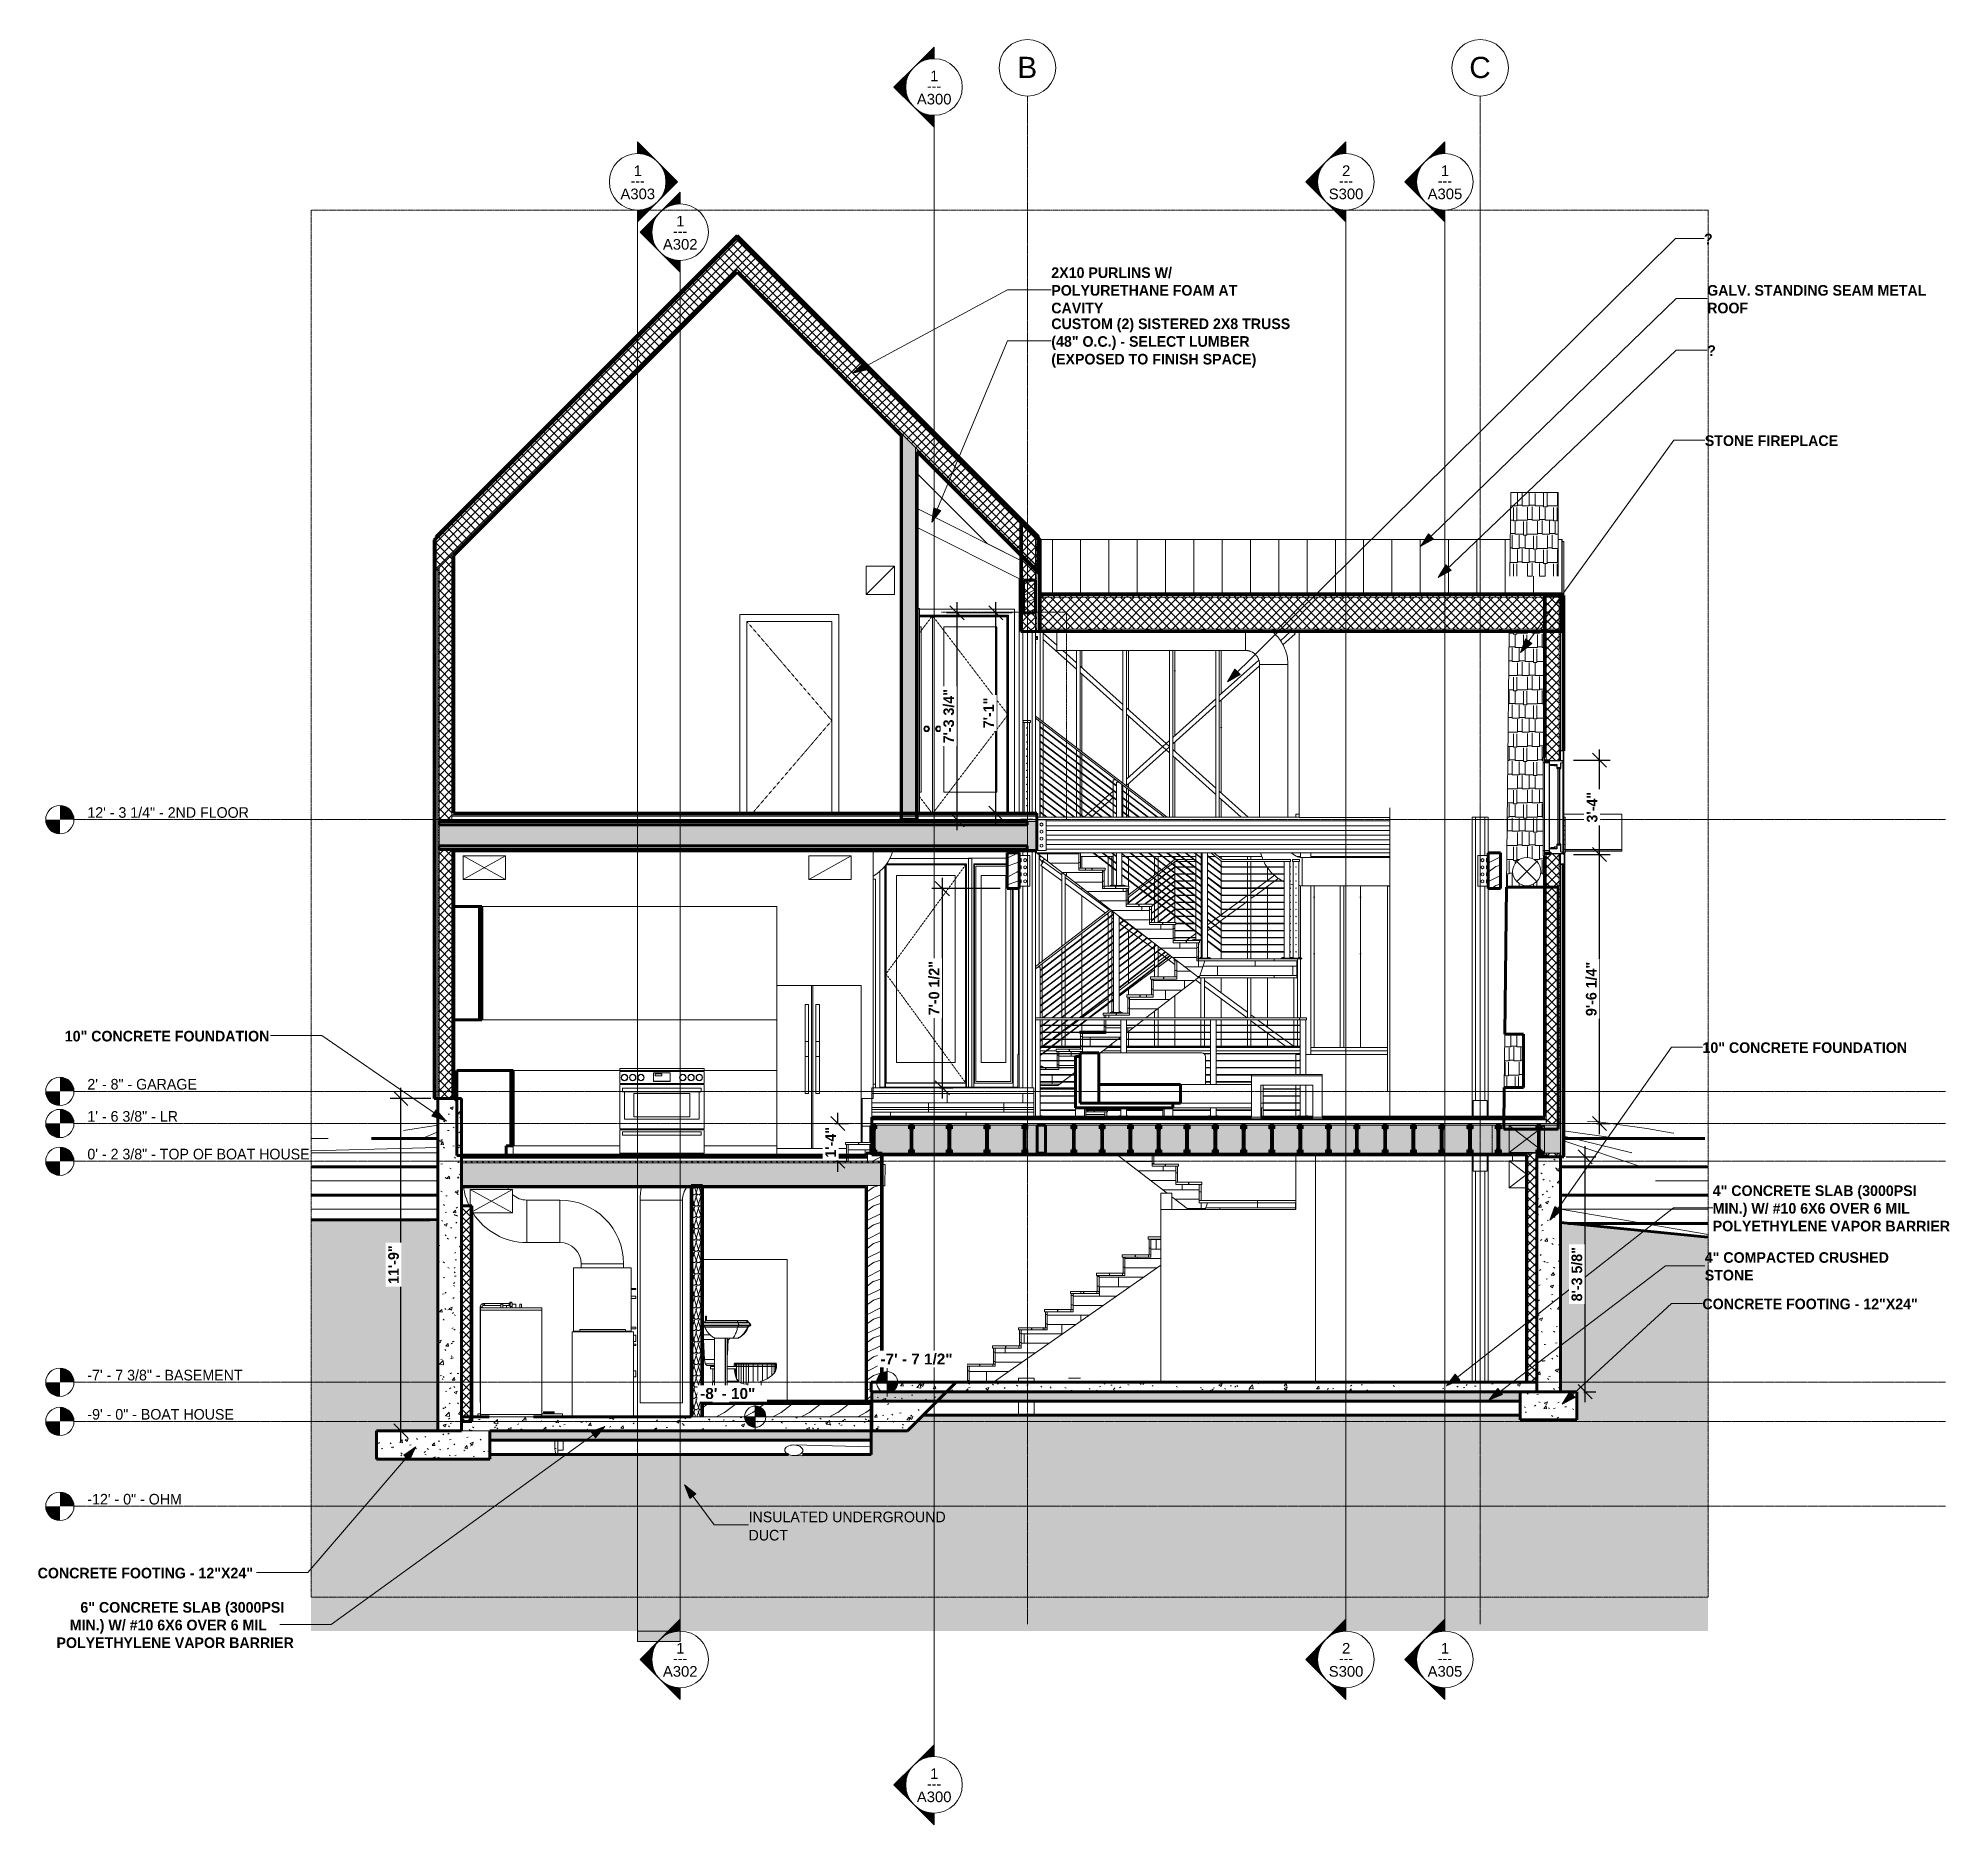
# Model space of a CAD drawing. Header units: inches. Extents: x -9046 to -7171, y -279 to 479.
# Drawn here: x -9046 to -8235, y -279 to 479 of the extents above; entities that cross this region are included whole.
import ezdxf

# ---------------------------------------------------------------- set-up
doc = ezdxf.new("R2010")
doc.units = ezdxf.units.IN
doc.header["$MEASUREMENT"] = 0
for name, pattern in [('Aligning Line 1_8_', [0.25, 0.125, -0.125]), ('Dash 1_16_', [0.125, 0.0625, -0.0625]), ('Grid Line 1_2_', [0.875, 0.5, -0.125, 0.125, -0.125]), ('Hidden 1_8_', [0.1875, 0.125, -0.0625])]:
    doc.linetypes.add(name, pattern=pattern)
for name, color, linetype, lineweight in [('A-ANNO-DIMS-1', 211, 'Continuous', 30), ('A-ANNO-NOTE', 131, 'Continuous', 9), ('A-CLNG', 13, 'Continuous', 18), ('A-DETL-HDLN', 90, 'Hidden 1_8_', 9), ('A-DOOR', 31, 'Continuous', 18), ('A-DOOR-1', 31, 'Continuous', 9), ('A-DOOR-2', 31, 'Dash 1_16_', 9), ('A-DOOR-FRAM', 31, 'Continuous', 9), ('A-FLOR', 192, 'Continuous', 18), ('A-FLOR-1', 192, 'Continuous', 60), ('A-FLOR-HRAL', 11, 'Continuous', 9), ('A-FLOR-LEVL', 51, 'Continuous', 9), ('A-FLOR-LEVL-1', 51, 'Grid Line 1_2_', 9), ('A-FLOR-MCUT', 51, 'Continuous', 18), ('A-FLOR-MCUT-1', 51, 'Continuous', 60), ('A-FLOR-PATT-1', 8, 'Continuous', 9), ('A-GLAZ-1', 151, 'Continuous', 9), ('A-GLAZ-2', 151, 'Continuous', 30), ('A-GLAZ-CWMG', 51, 'Continuous', 9), ('A-ROOF', 132, 'Continuous', 18), ('A-ROOF-1', 132, 'Continuous', 60), ('A-ROOF-PATT-1', 132, 'Continuous', 9), ('A-WALL', 113, 'Continuous', 18), ('A-WALL-1', 113, 'Continuous', 60), ('A-WALL-PATT-1', 111, 'Continuous', 9), ('C-TOPO', 7, 'Continuous', 9), ('C-TOPO-1', 7, 'Continuous', 60), ('C-TOPO-MAJR', 7, 'Continuous', 80), ('G-ANNO-DIMS', 111, 'Continuous', 9), ('G-ANNO-SYMB', 111, 'Aligning Line 1_8_', 9), ('G-ANNO-SYMB-1', 111, 'Continuous', 9), ('G-ANNO-TEXT', 231, 'Continuous', 9), ('I-FURN', 30, 'Continuous', 9), ('I-WALL', 2, 'Continuous', 18), ('I-WALL-1', 2, 'Continuous', 60), ('M-EQPM', 50, 'Continuous', 9), ('M-HVAC-DUCT', 70, 'Continuous', 9), ('M-HVAC-DUCT-ANNO', 70, 'Continuous', 9), ('P-PIPE', 3, 'Continuous', 9), ('P-SANR-FIXT', 6, 'Continuous', 9), ('Q-CASE', 31, 'Continuous', 9), ('Q-CASE-1', 31, 'Continuous', 60), ('Q-SPCQ', 91, 'Continuous', 9), ('S-BEAM', 12, 'Continuous', 9), ('S-BEAM-1', 12, 'Continuous', 60), ('S-COLS', 52, 'Continuous', 9), ('S-FNDN', 32, 'Continuous', 18), ('S-FNDN-1', 32, 'Continuous', 60), ('S-FNDN-2', 32, 'Continuous', 9), ('S-FSTN', 2, 'Continuous', 9), ('S-GRID-1', 1, 'Grid Line 1_2_', 9), ('S-GRID-IDEN', 1, 'Continuous', 9), ('S-STRS', 31, 'Continuous', 9)]:
    doc.layers.add(name, color=color, linetype=linetype, lineweight=lineweight)
doc.styles.add('Arial', font='arial.ttf', dxfattribs={"height": 9})
doc.styles.add('Arial_1', font='arial.ttf', dxfattribs={"height": 4.5})
doc.styles.add('Arial_B', font='arialbd.ttf', dxfattribs={"height": 4.642857})
doc.styles.add('Century Gothic', font='ufonts.com_century-gothic.ttf', dxfattribs={"height": 4.5})
doc.styles.add('Century Gothic_B', font='GOTHICB.TTF', dxfattribs={"height": 4.5})
doc.dimstyles.new('OD__1_16__Tol__', dxfattribs={"dimscale": 12, "dimtxt": 4.698757, "dimasz": 0.5, "dimexe": 0.375, "dimexo": 0.25, "dimgap": 0.0625, "dimtad": 1, "dimdec": 4, "dimrnd": 0.0625, "dimzin": 3, "dimdsep": 46, "dimlunit": 4, "dimtxsty": 'Century Gothic_B', "dimblk1": 'OBLIQUE', "dimblk2": 'OBLIQUE', "dimsah": 1, "dimcen": 0.09, "dimdle": 0.375, "dimazin": 0, "dimtfac": 1, "dimtdec": 4, "dimtix": 1, "dimtmove": 0, "dimatfit": 3, "dimfxl": 1, "dimtvp": 1, "dimtfill": 1, "dimfrac": 2, "dimtolj": 1, "dimtzin": 0, "dimlwd": 30, "dimlwe": 30, "dimarcsym": 2})
doc.dimstyles.new('OD__1_4__Tol__', dxfattribs={"dimscale": 12, "dimtxt": 4.698757, "dimasz": 0.5, "dimexe": 0.375, "dimexo": 0.25, "dimgap": 0.0625, "dimtad": 1, "dimrnd": 0.25, "dimzin": 3, "dimdsep": 46, "dimlunit": 4, "dimtxsty": 'Century Gothic_B', "dimblk1": 'OBLIQUE', "dimblk2": 'OBLIQUE', "dimsah": 1, "dimcen": 0.09, "dimdle": 0.375, "dimazin": 0, "dimtfac": 1, "dimtdec": 4, "dimtix": 1, "dimtmove": 0, "dimatfit": 3, "dimfxl": 1, "dimtvp": 1, "dimtfill": 1, "dimfrac": 2, "dimtolj": 1, "dimtzin": 0, "dimlwd": 30, "dimlwe": 30, "dimarcsym": 2})
pattern_1 = [(50, (-8599.04, 127.346), (13.77135, -1.20496), [1.44, -15.84]), (355, (-8599.04, 127.346), (-2.6644, 14.4422), [1.152, -12.672]), (100.451, (-8597.893, 127.245), (11.10708, 13.23737), [1.224, -13.462]), (46.184, (-8599.04, 131.186), (20.4913, -3.17785), [2.16, -23.76]), (96.636, (-8597.333, 130.921), (17.9459, 18.7032), [1.836, -20.193]), (351.184, (-8599.04, 131.186), (17.9454, 18.7026), [1.728, -19.008]), (21, (-8597.12, 130.226), (11.46052, -7.73037), [1.44, -15.84]), (326, (-8597.12, 130.226), (4.67135, 13.92315), [1.152, -12.672]), (71.451, (-8596.165, 129.582), (16.13207, 6.19284), [1.224, -13.462]), (37.5, (-8599.04, 127.346), (0.233123, 6.39175), [0.634, -11.885, 0.634, -12.23, -12.72]), (37.5, (-8599.04, 127.346), (0.233123, 6.39175), [-25.382, 0.634, -12.086]), (7.5, (-8599.04, 127.346), (5.05073, 7.57304), [0.634, -6.701, 0.634, -11.597, -4.848]), (7.5, (-8599.04, 127.346), (5.05073, 7.57304), [-19.565, 0.634, -4.214]), (327.5, (-8603.322, 127.346), (10.24958, -0.43289), [0.634, -4.166, 0.634, -14.342, -19.872]), (327.5, (-8603.322, 127.346), (10.24958, -0.43289), [-19.776, 0.634, -19.238]), (317.5, (-8605.242, 127.346), (11.1974, 1.92214), [0.634, -5.606, 0.634, -9.312, -14.112]), (317.5, (-8605.242, 127.346), (11.1974, 1.92214), [-16.186, 0.634, -13.478])]
pattern_2 = [(0, (-8599.04, 127.346), (15.36, 3.84), [0.634, -10.886, 0.634, -10.886, -61.44]), (0, (-8599.04, 127.346), (15.36, 3.84), [-23.04, 0.634, -22.406, 0.634, -10.886, -26.88]), (0, (-8599.04, 127.346), (15.36, 3.84), [-57.6, 0.634, -7.046, 0.634, -18.566]), (120, (-8593.28, 129.266), (-11.005538, 11.38215), [0.634, -10.886, 0.634, -10.886, -61.44]), (120, (-8593.28, 129.266), (-11.005538, 11.38215), [-23.04, 0.634, -22.406, 0.634, -10.886, -26.88]), (120, (-8593.28, 129.266), (-11.005538, 11.38215), [-57.6, 0.634, -7.046, 0.634, -18.566]), (240, (-8591.36, 136.946), (-4.354462, -15.22215), [0.634, -10.886, 0.634, -10.886, -61.44]), (240, (-8591.36, 136.946), (-4.354462, -15.22215), [-23.04, 0.634, -22.406, 0.634, -10.886, -26.88]), (240, (-8591.36, 136.946), (-4.354462, -15.22215), [-57.6, 0.634, -7.046, 0.634, -18.566])]
pattern_3 = [(0, (-8554.007, 89.083), (0, 4), []), (90, (-8554.007, 89.083), (-8, 8), [4, -28]), (90, (-8538.007, 93.083), (-8, 8), [4, -28])]
pattern_4 = [(0, (-8554.007, 0.8), (0, 4), []), (90, (-8554.007, 0.8), (-8, 8), [4, -28]), (90, (-8538.007, 4.8), (-8, 8), [4, -28])]
pattern_5 = [(0, (-8624.007, 35.3), (0, 4), []), (90, (-8624.007, 35.3), (-8, 8), [4, -28]), (90, (-8608.007, 39.3), (-8, 8), [4, -28])]
pattern_6 = [(0, (-8599.04, 127.346), (0, 2.399), []), (315, (-8599.04, 127.346), (2.398506, 0), [3.393, -3.393]), (45, (-8599.04, 127.346), (2.398506, 0), [3.393, -3.393])]
pattern_7 = [(161.57, (-8598.8, 127.586), (-1.9204512, 0.0001504), [0, -13.661, 1.517, 0]), (18.43, (-8599.28, 127.586), (-1.9204512, -0.0001504), [0, -13.661, 1.517, 0]), (108.43, (-8598.8, 127.586), (0.9599691, -4.8007366), [4.553, -10.625]), (71.57, (-8599.28, 127.586), (0.9599691, 4.8007366), [4.553, -10.625])]
pattern_8 = [(216.87, (-8595.842, 135.343), (23.9897714, 15.993643), [3.998, -35.986]), (206.565, (-8591.043, 132.944), (-7.99708, -7.99662), [8.941, -8.941]), (198.435, (-8591.043, 128.945), (-15.993845, -7.997098), [5.058, -20.23])]
pattern_9 = [(45, (-8599.04, 127.346), (-1.856155, 1.856155), []), (135, (-8599.04, 127.346), (-1.856155, -1.856155), [])]
pattern_10 = [(355.236, (-8599.04, 131.426), (-263.999686, 24.001546), [2.89, -286.108]), (11.31, (-8596.16, 131.186), (96.00039, 24.000414), [3.671, -118.705]), (45, (-8592.56, 131.906), (0, 24.0006), [2.715, -31.226]), (46.848, (-8590.64, 133.826), (335.998039, 360.002359), [5.264, -521.098]), (12.995, (-8587.04, 137.666), (-215.999946, -48.001379), [3.202, -316.998]), (0, (-8583.92, 138.386), (24, 24), [6, -18]), (350.538, (-8577.92, 138.386), (-120.000217, 23.99977), [2.92, -143.067]), (354.289, (-8599.04, 137.906), (-215.999717, 24.001433), [2.412, -238.785]), (0, (-8596.64, 137.666), (24, 24), [3.6, -20.4]), (28.301, (-8593.04, 137.666), (263.999841, 144.000819), [3.544, -350.812]), (52.125, (-8589.92, 139.346), (-96.000349, -120.000279), [5.473, -268.169]), (39.289, (-8586.56, 143.666), (144.000322, 119.999016), [3.411, -337.693]), (6.34, (-8583.92, 145.826), (192.000086, 23.999), [4.347, -212.983]), (348.111, (-8579.6, 146.306), (-335.999111, 72.0018444), [4.66, -461.336]), (353.29, (-8599.04, 145.346), (216.000198, -24.000742), [4.108, -406.706]), (3.367, (-8594.96, 144.866), (384.000105, 24.003305), [4.087, -404.618]), (33.69, (-8590.88, 145.106), (-47.99962, -24.00016), [4.327, -82.207]), (47.49, (-8587.28, 147.506), (239.998435, 264.0019564), [3.907, -386.785]), (14.931, (-8584.64, 150.386), (264.000774, 71.9981694), [3.726, -368.854]), (0, (-8581.04, 151.346), (24, 24), [2.88, -21.12]), (347.005, (-8578.16, 151.346), (215.999946, -48.001379), [3.202, -316.998]), (0, (-8591.6, 127.346), (24, 24), [0.063, -23.937]), (223.152, (-8588.24, 130.946), (360.002359, 335.998039), [5.264, -521.098]), (206.565, (-8592.08, 151.346), (-23.99974, -23.9997), [2.147, -51.519]), (188.13, (-8594, 150.386), (-144.000218, -23.999654), [3.394, -166.312]), (156.801, (-8597.36, 149.906), (-119.99995, 48.001369), [1.828, -180.951]), (26.565, (-8588.24, 130.946), (23.99974, 23.9997), [2.683, -50.982]), (6.71, (-8585.84, 132.146), (-216.000198, -24.000742), [4.108, -406.706]), (349.875, (-8581.76, 132.626), (407.9992525, -72.0020701), [6.826, -675.804]), (349.695, (-8599.04, 128.786), (144.000477, -24.000103), [2.683, -265.645]), (15.524, (-8596.4, 128.306), (-264.000139, -71.9991673), [4.484, -443.873]), (42.879, (-8592.08, 129.506), (-311.9990114, -288.0003535), [4.585, -453.934]), (34.695, (-8588.72, 132.626), (240.0000585, 167.9992156), [3.795, -375.679]), (9.462, (-8585.6, 134.786), (120.000217, 23.99977), [4.38, -141.607]), (353.418, (-8581.28, 135.506), (-408.0001485, 48.0004238), [6.281, -621.859]), (351.87, (-8599.04, 134.786), (-144.000218, 23.999654), [3.394, -166.312]), (11.31, (-8595.68, 134.306), (96.00039, 24.000414), [3.671, -118.705]), (42.51, (-8592.08, 135.026), (-264.0019564, -239.998435), [3.907, -386.785]), (45, (-8589.2, 137.666), (0, 24.0006), [4.412, -29.529]), (17.354, (-8586.08, 140.786), (-311.999979, -95.999553), [4.023, -398.29]), (356.633, (-8582.24, 141.986), (-384.000105, 24.003305), [4.087, -404.618]), (342.897, (-8578.16, 141.746), (239.999665, -72.00063), [3.264, -323.171]), (351.254, (-8599.04, 140.786), (168.000296, -23.999242), [3.157, -312.514]), (14.931, (-8595.92, 140.306), (264.000774, 71.9981694), [3.726, -368.854]), (32.005, (-8592.32, 141.266), (-120.000722, -71.999341), [4.528, -221.887]), (49.899, (-8588.48, 143.666), (-264.0002635, -311.9996052), [5.961, -590.186]), (15.945, (-8584.64, 148.226), (-96.00064, -23.999112), [3.494, -171.228]), (353.991, (-8581.28, 149.186), (240.000235, -24.000218), [4.585, -453.934]), (336.801, (-8576.72, 148.706), (119.99995, -48.001369), [1.828, -180.951]), (350.538, (-8599.04, 147.986), (-120.000217, 23.99977), [2.92, -143.067]), (10.008, (-8596.16, 147.506), (264.00047, 47.999892), [4.143, -410.161]), (37.405, (-8592.08, 148.226), (312.0020274, 239.997904), [5.136, -508.486]), (29.055, (-8588, 127.346), (167.999253, 96.001016), [2.471, -244.624]), (10.784, (-8585.84, 128.546), (-384.0003557, -71.997667), [5.131, -507.931]), (352.875, (-8580.8, 129.506), (-168.000466, 24.000177), [5.805, -187.689])]
pattern_11 = [(212.005, (-8600.653, 131.377), (-80.619876, -53.746335), [2.535, -250.987]), (213.69, (-8599.04, 132.452), (-26.87387, -26.87325), [1.938, -94.955]), (198.435, (-8598.234, 132.72), (-53.747, -26.8734), [0.85, -84.131]), (180, (-8597.16, 132.72), (-3e-15, -26.873), [1.075, -25.798]), (161.565, (-8596.353, 132.452), (-26.87304, 2e-05), [0.85, -84.131]), (333.435, (-8596.084, 151.8), (26.87306, 2e-05), [1.202, -58.889]), (296.565, (-8596.353, 152.338), (26.87304, -26.8731), [0.601, -59.49]), (270, (-8596.353, 153.682), (26.873, 2e-15), [1.344, -25.53]), (186.34, (-8596.084, 136.214), (-214.986308, -26.872903), [2.433, -240.914]), (296.565, (-8590.172, 152.875), (26.87304, -26.8731), [0.601, -59.49]), (303.69, (-8590.71, 153.682), (26.87325, -26.87387), [0.969, -95.924]), (229.399, (-8586.41, 141.857), (-134.36557, -161.240653), [2.478, -245.282]), (243.435, (-8585.604, 143.47), (2e-05, -26.87306), [1.803, -58.288]), (213.69, (-8576.198, 140.514), (-26.87387, -26.87325), [0.969, -95.924]), (33.69, (-8584.26, 132.989), (26.87387, 26.87325), [0.969, -95.924]), (0, (-8584.797, 132.99), (0, 26.873), [0.537, -26.336]), (333.435, (-8585.335, 133.258), (26.87306, 2e-05), [0.601, -59.49]), (284.036, (-8585.604, 134.333), (26.87309, -80.61944), [1.108, -109.693]), (270, (-8585.604, 134.87), (26.873, 2e-15), [0.537, -26.336]), (243.435, (-8585.604, 135.408), (2e-05, -26.87306), [0.601, -59.49]), (135, (-8585.604, 135.676), (-26.8729, 2e-15), [0.38, -37.625]), (90, (-8585.604, 135.408), (-26.873, 2e-15), [0.269, -26.605]), (18.435, (-8575.929, 147.769), (53.747, 26.8734), [1.7, -83.281]), (6.34, (-8574.317, 148.307), (214.986308, 26.872903), [2.433, -240.914]), (180, (-8575.392, 141.857), (-3e-15, -26.873), [1.612, -25.261]), (197.354, (-8571.092, 143.201), (-80.6202226, -26.87323), [4.505, -445.973]), (198.435, (-8570.286, 143.47), (-53.747, -26.8734), [0.85, -84.131]), (213.69, (-8569.48, 144.007), (-26.87387, -26.87325), [0.969, -95.924]), (251.565, (-8569.211, 144.813), (-2e-05, -26.87304), [0.85, -84.131]), (243.435, (-8568.942, 145.351), (2e-05, -26.87306), [0.601, -59.49]), (270, (-8568.942, 145.888), (26.873, 2e-15), [0.537, -26.336]), (293.199, (-8569.748, 147.769), (26.874084, -53.74642), [2.047, -202.614]), (315, (-8570.555, 148.576), (26.8729, 0), [1.14, -36.864]), (0, (-8571.898, 148.576), (0, 26.873), [1.344, -25.53]), (341.565, (-8577.81, 142.126), (26.87304, -2e-05), [0.85, -84.131]), (303.69, (-8578.348, 142.932), (26.87325, -26.87387), [0.969, -95.924]), (279.462, (-8578.617, 144.545), (26.87256, -134.366403), [1.635, -161.829]), (270, (-8578.617, 146.157), (26.873, 2e-15), [1.612, -25.261]), (239.036, (-8577.81, 147.501), (-26.87303, -53.74617), [1.567, -155.13]), (188.13, (-8575.929, 147.769), (-161.240193, -26.872598), [1.9, -188.123]), (116.565, (-8595.815, 146.963), (-26.87304, 26.8731), [0.601, -59.49]), (135, (-8595.278, 146.426), (-26.8729, 2e-15), [0.76, -37.244]), (168.69, (-8593.934, 146.157), (-26.87281, 0.00023), [1.37, -135.657]), (191.31, (-8592.591, 146.426), (-107.49318, -26.873136), [1.37, -135.657]), (194.036, (-8591.516, 146.695), (-80.61944, -26.87309), [1.108, -109.693]), (236.31, (-8590.978, 147.501), (-26.87322, -53.74604), [0.969, -95.924]), (236.31, (-8590.441, 148.307), (-26.87322, -53.74604), [0.969, -95.924]), (270, (-8590.44, 149.113), (26.873, 2e-15), [0.806, -26.067]), (291.801, (-8590.978, 150.457), (26.8727, -53.74692), [1.447, -143.27]), (116.565, (-8590.71, 144.813), (-26.87304, 26.8731), [1.202, -58.889]), (168.69, (-8589.366, 144.545), (-26.87281, 0.00023), [1.37, -135.657]), (194.036, (-8588.291, 144.813), (-80.61944, -26.87309), [1.108, -109.693]), (225, (-8587.485, 145.62), (2e-15, -26.8729), [1.14, -36.864]), (251.565, (-8587.216, 146.426), (-2e-05, -26.87304), [0.85, -84.131]), (296.565, (-8587.753, 147.501), (26.87304, -26.8731), [1.202, -58.889]), (315, (-8588.291, 148.038), (26.8729, 0), [0.76, -37.244]), (326.31, (-8589.097, 148.576), (53.74604, -26.87322), [0.969, -95.924]), (0, (-8589.635, 148.576), (0, 26.873), [0.537, -26.336]), (33.69, (-8590.441, 148.038), (26.87387, 26.87325), [0.969, -95.924]), (71.565, (-8590.71, 147.232), (2e-05, 26.87304), [0.85, -84.131]), (63.435, (-8590.978, 146.695), (-2e-05, 26.87306), [0.601, -59.49]), (71.565, (-8591.247, 145.888), (2e-05, 26.87304), [0.85, -84.131]), (104.036, (-8591.247, 144.813), (-26.87309, 80.61944), [1.108, -109.693]), (45, (-8591.784, 144.276), (0, 26.8729), [0.76, -37.244]), (18.435, (-8592.591, 144.007), (53.747, 26.8734), [0.85, -84.131]), (0, (-8593.934, 144.007), (0, 26.873), [1.344, -25.53]), (14.036, (-8595.009, 143.738), (80.61944, 26.87309), [1.108, -109.693]), (341.565, (-8595.815, 144.007), (26.87304, -2e-05), [0.85, -84.131]), (270, (-8595.815, 144.813), (26.873, 2e-15), [0.806, -26.067]), (225, (-8595.009, 145.62), (2e-15, -26.8729), [1.14, -36.864]), (198.435, (-8593.397, 146.157), (-53.747, -26.8734), [1.7, -83.281]), (180, (-8592.053, 146.157), (-3e-15, -26.873), [1.344, -25.53]), (153.435, (-8591.516, 145.888), (-26.87306, -2e-05), [0.601, -59.49]), (206.565, (-8581.304, 141.589), (-26.8731, -26.87304), [0.601, -59.49]), (146.31, (-8580.498, 141.051), (-53.74604, 26.87322), [0.969, -95.924]), (119.745, (-8579.423, 139.17), (-80.619755, 134.36604), [2.167, -214.493]), (95.711, (-8579.154, 136.483), (-26.874985, 241.85912), [2.701, -267.372]), (90, (-8579.154, 136.214), (-26.873, 2e-15), [0.269, -26.605]), (63.435, (-8579.423, 135.676), (-2e-05, 26.87306), [0.601, -59.49]), (26.565, (-8579.96, 135.408), (26.8731, 26.87304), [0.601, -59.49]), (0, (-8580.766, 135.408), (0, 26.873), [0.806, -26.067]), (0, (-8581.035, 135.408), (0, 26.873), [0.269, -26.605]), (0, (-8581.573, 135.408), (0, 26.873), [0.537, -26.336]), (326.31, (-8582.379, 135.945), (53.74604, -26.87322), [0.969, -95.924]), (333.435, (-8582.916, 136.214), (26.87306, 2e-05), [0.601, -59.49]), (284.036, (-8583.185, 137.289), (26.87309, -80.61944), [1.108, -109.693]), (270, (-8583.185, 137.826), (26.873, 2e-15), [0.537, -26.336]), (270, (-8583.185, 138.633), (26.873, 2e-15), [0.806, -26.067]), (258.69, (-8582.916, 139.976), (-0.00023, -26.87281), [1.37, -135.657]), (231.34, (-8581.841, 141.32), (-80.620223, -107.493037), [1.721, -170.352]), (270, (-8576.198, 140.782), (26.873, 2e-15), [0.269, -26.605]), (270, (-8576.198, 141.05), (26.873, 2e-15), [0.269, -26.605]), (326.31, (-8577.004, 141.589), (53.74604, -26.87322), [0.969, -95.924]), (333.435, (-8578.617, 142.395), (26.87306, 2e-05), [1.803, -58.288]), (0, (-8579.96, 142.395), (0, 26.873), [1.344, -25.53]), (63.435, (-8580.229, 141.857), (-2e-05, 26.87306), [0.601, -59.49]), (90, (-8580.23, 140.782), (-26.873, 2e-15), [1.075, -25.798]), (135, (-8579.423, 139.976), (-26.8729, 2e-15), [1.14, -36.864]), (161.565, (-8578.617, 139.707), (-26.87304, 2e-05), [0.85, -84.131]), (180, (-8577.81, 139.707), (-3e-15, -26.873), [0.806, -26.067]), (198.435, (-8577.004, 139.976), (-53.747, -26.8734), [0.85, -84.131]), (351.87, (-8587.485, 154.488), (26.873028, -0.000376), [3.8, -186.222]), (14.036, (-8588.56, 154.219), (80.61944, 26.87309), [1.108, -109.693]), (53.13, (-8589.366, 153.144), (53.746544, 80.620104), [1.344, -133.023]), (95.194, (-8589.097, 150.188), (-26.871261, 268.732839), [2.968, -293.857]), (101.31, (-8588.828, 148.844), (-26.873136, 107.49318), [1.37, -135.657]), (143.13, (-8587.753, 148.038), (-80.620104, 53.746544), [1.344, -133.023]), (161.565, (-8586.947, 147.769), (-26.87304, 2e-05), [0.85, -84.131]), (198.435, (-8586.141, 148.038), (-53.747, -26.8734), [0.85, -84.131]), (225, (-8584.797, 149.382), (2e-15, -26.8729), [1.9, -36.104]), (228.814, (-8582.916, 151.532), (-161.239614, -188.112355), [2.857, -282.81]), (251.565, (-8582.648, 152.338), (-2e-05, -26.87304), [0.85, -84.131]), (270, (-8582.648, 152.607), (26.873, 2e-15), [0.269, -26.605]), (288.435, (-8582.916, 153.413), (26.8734, -53.747), [0.85, -84.131]), (326.31, (-8583.722, 153.95), (53.74604, -26.87322), [0.969, -95.924]), (90, (-8596.084, 147.5), (-26.873, 2e-15), [1.881, -24.992]), (338.199, (-8592.322, 150.994), (80.61982, -26.87288), [1.447, -143.27]), (0, (-8593.934, 150.994), (0, 26.873), [1.612, -25.261]), (30.964, (-8595.278, 150.188), (80.6192, 53.74697), [1.567, -155.13]), (45, (-8596.084, 149.382), (0, 26.8729), [1.14, -36.864]), (90, (-8600.384, 138.9), (-26.873, 2e-15), [1.881, -24.992]), (116.565, (-8599.578, 137.289), (-26.87304, 26.8731), [1.803, -58.288]), (153.435, (-8597.965, 136.483), (-26.87306, -2e-05), [1.803, -58.288]), (180, (-8596.622, 136.483), (-3e-15, -26.873), [1.344, -25.53]), (218.66, (-8595.278, 137.558), (-26.87304, -26.87338), [1.721, -170.352]), (231.34, (-8594.203, 138.901), (-80.620223, -107.493037), [1.721, -170.352]), (213.69, (-8592.591, 139.976), (-26.87387, -26.87325), [1.938, -94.955]), (239.036, (-8591.784, 141.32), (-26.87303, -53.74617), [1.567, -155.13]), (270, (-8591.784, 141.857), (26.873, 2e-15), [0.537, -26.336]), (270, (-8591.784, 142.664), (26.873, 2e-15), [0.806, -26.067]), (315, (-8592.591, 143.47), (26.8729, 0), [1.14, -36.864]), (350.538, (-8594.203, 143.738), (26.873645, 0.00015), [1.635, -161.829]), (14.036, (-8596.353, 143.201), (80.61944, 26.87309), [2.216, -108.585]), (18.435, (-8598.772, 142.395), (53.747, 26.8734), [2.549, -82.431]), (45, (-8599.578, 141.589), (0, 26.8729), [1.14, -36.864]), (45, (-8600.384, 140.782), (0, 26.8729), [1.14, -36.864]), (108.435, (-8594.472, 134.87), (-26.8734, 53.747), [1.7, -83.281]), (126.87, (-8593.666, 133.795), (-26.87385, 26.87335), [1.344, -133.023]), (146.31, (-8592.859, 133.258), (-53.74604, 26.87322), [0.969, -95.924]), (161.565, (-8592.053, 132.989), (-26.87304, 2e-05), [0.85, -84.131]), (135, (-8591.247, 132.183), (-26.8729, 2e-15), [1.14, -36.864]), (161.565, (-8590.441, 131.914), (-26.87304, 2e-05), [0.85, -84.131]), (180, (-8589.635, 131.914), (-3e-15, -26.873), [0.806, -26.067]), (206.565, (-8589.097, 132.183), (-26.8731, -26.87304), [0.601, -59.49]), (206.565, (-8588.022, 132.72), (-26.8731, -26.87304), [1.202, -58.889]), (189.462, (-8586.41, 132.989), (-134.3664, -26.87256), [1.635, -161.829]), (243.435, (-8585.872, 134.064), (2e-05, -26.87306), [1.202, -58.889]), (270, (-8585.872, 134.333), (26.873, 2e-15), [0.269, -26.605]), (270, (-8585.872, 134.87), (26.873, 2e-15), [0.537, -26.336]), (326.31, (-8586.679, 136.483), (53.74604, -26.87322), [0.969, -95.924]), (327.995, (-8588.828, 137.826), (134.367248, -80.618618), [2.535, -250.987]), (329.036, (-8590.172, 138.633), (53.74617, -26.87303), [1.567, -155.13]), (341.565, (-8591.784, 139.17), (26.87304, -2e-05), [1.7, -83.281]), (0, (-8592.86, 139.17), (0, 26.873), [1.075, -25.798]), (33.69, (-8593.666, 138.633), (26.87387, 26.87325), [0.969, -95.924]), (53.13, (-8594.472, 137.558), (53.746544, 80.620104), [1.344, -133.023]), (63.435, (-8595.009, 136.483), (-2e-05, 26.87306), [1.202, -58.889]), (225, (-8582.648, 134.333), (2e-15, -26.8729), [1.14, -36.864]), (236.31, (-8582.11, 135.139), (-26.87322, -53.74604), [0.969, -95.924]), (270, (-8582.11, 135.408), (26.873, 2e-15), [0.269, -26.605]), (315, (-8582.648, 135.945), (26.8729, 0), [0.76, -37.244]), (333.435, (-8583.722, 136.483), (26.87306, 2e-05), [1.202, -58.889]), (18.435, (-8585.335, 135.945), (53.747, 26.8734), [1.7, -83.281]), (75.964, (-8585.604, 134.87), (-0.00036, 26.87343), [1.108, -109.693]), (71.565, (-8597.697, 129.764), (2e-05, 26.87304), [0.85, -84.131]), (135, (-8597.159, 129.227), (-26.8729, 2e-15), [0.76, -37.244]), (146.31, (-8596.353, 128.689), (-53.74604, 26.87322), [0.969, -95.924]), (153.435, (-8595.278, 128.152), (-26.87306, -2e-05), [1.202, -58.889]), (180, (-8595.01, 128.152), (-3e-15, -26.873), [0.269, -26.605]), (161.565, (-8594.203, 127.883), (-26.87304, 2e-05), [0.85, -84.131]), (180, (-8593.128, 127.883), (-3e-15, -26.873), [1.075, -25.798]), (198.435, (-8592.322, 128.152), (-53.747, -26.8734), [0.85, -84.131]), (210.964, (-8590.978, 128.958), (-80.6192, -53.74697), [1.567, -155.13]), (206.565, (-8590.441, 129.227), (-26.8731, -26.87304), [0.601, -59.49]), (251.565, (-8590.172, 130.033), (-2e-05, -26.87304), [0.85, -84.131]), (303.69, (-8590.71, 130.839), (26.87325, -26.87387), [0.969, -95.924]), (306.87, (-8591.516, 131.914), (26.87385, -26.87335), [1.344, -133.023]), (323.13, (-8592.591, 132.72), (80.6201, -53.746544), [1.344, -133.023]), (345.964, (-8593.666, 132.989), (26.87343, 0.00036), [1.108, -109.693]), (18.435, (-8594.472, 132.72), (53.747, 26.8734), [0.85, -84.131]), (30.964, (-8595.815, 131.914), (80.6192, 53.74697), [1.567, -155.13]), (39.806, (-8597.428, 130.571), (26.872563, 26.87335), [2.099, -207.788]), (135, (-8589.366, 128.152), (-26.8729, 2e-15), [0.38, -37.625]), (153.435, (-8588.828, 127.883), (-26.87306, -2e-05), [0.601, -59.49]), (191.31, (-8587.485, 128.152), (-107.49318, -26.87314), [1.37, -135.657]), (165.964, (-8586.41, 127.883), (-26.87343, -0.00036), [1.108, -109.693]), (175.236, (-8583.185, 127.614), (-26.872853, -0.000164), [3.236, -320.361]), (206.565, (-8582.648, 127.883), (-26.8731, -26.87304), [0.601, -59.49]), (225, (-8582.11, 128.421), (2e-15, -26.8729), [0.76, -37.244]), (270, (-8582.11, 129.764), (26.873, 2e-15), [1.344, -25.53]), (270, (-8582.11, 130.57), (26.873, 2e-15), [0.806, -26.067]), (308.66, (-8583.185, 131.914), (26.87338, -26.87304), [1.721, -170.352]), (338.199, (-8584.529, 132.452), (80.61982, -26.87288), [1.447, -143.27]), (348.69, (-8585.872, 132.72), (26.87281, -0.00023), [1.37, -135.657]), (18.435, (-8588.291, 131.914), (53.747, 26.8734), [2.549, -82.431]), (36.87, (-8589.366, 131.108), (26.87335, 26.87385), [1.344, -133.023]), (68.199, (-8589.903, 129.764), (26.87288, 80.61982), [1.447, -143.27]), (101.31, (-8589.635, 128.421), (-26.87314, 107.49318), [1.37, -135.657]), (348.69, (-8592.053, 153.95), (26.87281, -0.00023), [1.37, -135.657]), (354.806, (-8595.009, 154.219), (26.873363, 0.000201), [2.968, -293.857]), (0, (-8595.815, 154.22), (0, 26.873), [0.806, -26.067]), (45, (-8596.353, 153.682), (0, 26.8729), [0.76, -37.244]), (180, (-8594.203, 151.263), (-3e-15, -26.873), [0.806, -26.067]), (188.13, (-8592.322, 151.532), (-161.240193, -26.872598), [1.9, -188.123]), (172.875, (-8590.172, 151.263), (-26.87349, 0.00024), [2.167, -214.493]), (225, (-8589.903, 151.532), (2e-15, -26.8729), [0.38, -37.625]), (270, (-8589.903, 152.338), (26.873, 2e-15), [0.806, -26.067]), (161.565, (-8581.304, 153.144), (-26.87304, 2e-05), [0.85, -84.131]), (180, (-8580.23, 153.144), (-3e-15, -26.873), [1.075, -25.798]), (198.435, (-8579.423, 153.413), (-53.747, -26.8734), [0.85, -84.131]), (170.538, (-8577.81, 153.144), (-26.873645, -0.00015), [1.635, -161.829]), (213.69, (-8577.004, 153.682), (-26.87387, -26.87325), [0.969, -95.924]), (270, (-8577.004, 153.95), (26.873, 2e-15), [0.269, -26.605]), (296.565, (-8577.273, 154.488), (26.87304, -26.8731), [0.601, -59.49]), (341.565, (-8578.885, 155.025), (26.87304, -2e-05), [1.7, -83.281]), (341.565, (-8580.498, 155.563), (26.87304, -2e-05), [1.7, -83.281]), (14.036, (-8581.573, 155.294), (80.61944, 26.87309), [1.108, -109.693]), (45, (-8582.379, 154.488), (0, 26.8729), [1.14, -36.864]), (104.036, (-8582.11, 153.413), (-26.87309, 80.61944), [1.108, -109.693]), (0, (-8603.07, 130.033), (0, 26.873), [0.269, -26.605]), (315, (-8603.609, 130.571), (26.8729, 0), [0.76, -37.244]), (274.764, (-8603.877, 133.795), (26.875449, -295.606197), [3.236, -320.361]), (255.964, (-8603.609, 134.87), (0.00036, -26.87343), [1.108, -109.693]), (225, (-8603.071, 135.408), (2e-15, -26.8729), [0.76, -37.244]), (198.435, (-8600.653, 136.214), (-53.747, -26.8734), [2.549, -82.431]), (180, (-8600.384, 136.214), (-3e-15, -26.873), [0.269, -26.605]), (171.87, (-8598.503, 135.945), (-26.873028, 0.000376), [1.9, -188.123]), (146.31, (-8595.278, 135.676), (-53.74604, 26.87322), [0.969, -95.924]), (108.435, (-8594.741, 134.064), (-26.8734, 53.747), [1.7, -83.281]), (90, (-8594.74, 133.795), (-26.873, 2e-15), [0.269, -26.605]), (71.565, (-8595.009, 132.989), (2e-05, 26.87304), [0.85, -84.131]), (26.565, (-8595.547, 132.72), (26.8731, 26.87304), [0.601, -59.49]), (18.435, (-8596.353, 132.452), (53.747, 26.8734), [0.85, -84.131]), (126.87, (-8581.841, 130.571), (-26.87385, 26.87335), [1.344, -133.023]), (123.69, (-8581.304, 129.764), (-26.87325, 26.87387), [0.969, -95.924]), (149.036, (-8579.96, 128.958), (-53.74617, 26.87303), [1.567, -155.13]), (168.69, (-8578.617, 128.689), (-26.87281, 0.00023), [1.37, -135.657]), (213.69, (-8577.81, 129.227), (-26.87387, -26.87325), [0.969, -95.924]), (251.565, (-8577.542, 130.033), (-2e-05, -26.87304), [0.85, -84.131]), (270, (-8577.542, 130.302), (26.873, 2e-15), [0.269, -26.605]), (279.462, (-8577.81, 131.914), (26.87256, -134.366403), [1.635, -161.829]), (243.435, (-8577.542, 132.452), (2e-05, -26.87306), [0.601, -59.49]), (270, (-8577.542, 132.72), (26.873, 2e-15), [0.269, -26.605]), (296.565, (-8578.348, 134.333), (26.87304, -26.8731), [1.803, -58.288]), (329.036, (-8579.691, 135.139), (53.74617, -26.87303), [1.567, -155.13]), (8.13, (-8581.573, 134.87), (161.240193, 26.8726), [1.9, -188.123]), (45, (-8582.648, 133.795), (0, 26.8729), [1.52, -36.484]), (45, (-8583.185, 133.258), (0, 26.8729), [0.76, -37.244]), (90, (-8583.185, 132.452), (-26.873, 2e-15), [0.806, -26.067]), (123.69, (-8582.648, 131.645), (-26.87325, 26.87387), [0.969, -95.924]), (101.31, (-8578.617, 136.483), (-26.873136, 107.49318), [1.37, -135.657]), (108.435, (-8578.348, 135.676), (-26.8734, 53.747), [0.85, -84.131]), (135, (-8578.079, 135.408), (-26.8729, 2e-15), [0.38, -37.625]), (180, (-8577.273, 135.408), (-3e-15, -26.873), [0.806, -26.067]), (213.69, (-8576.467, 135.945), (-26.87387, -26.87325), [0.969, -95.924]), (187.125, (-8574.317, 136.214), (-188.113443, -26.873064), [2.167, -214.493]), (236.31, (-8573.779, 137.02), (-26.87322, -53.74604), [0.969, -95.924]), (270, (-8573.78, 137.29), (26.873, 2e-15), [0.269, -26.605]), (288.435, (-8574.048, 138.095), (26.8734, -53.747), [0.85, -84.131]), (285.945, (-8574.586, 139.976), (26.872526, -80.620535), [1.956, -193.684]), (315, (-8575.123, 140.514), (26.8729, 0), [0.76, -37.244]), (18.435, (-8575.929, 140.245), (53.747, 26.8734), [0.85, -84.131]), (29.745, (-8577.81, 139.17), (134.36604, 80.619755), [2.167, -214.493]), (18.435, (-8578.617, 138.901), (53.747, 26.8734), [0.85, -84.131]), (75.964, (-8578.885, 137.826), (-0.00036, 26.87343), [1.108, -109.693]), (180, (-8586.68, 144.813), (-3e-15, -26.873), [0.806, -26.067]), (180, (-8586.14, 144.813), (-3e-15, -26.873), [0.537, -26.336]), (135, (-8585.604, 144.276), (-26.8729, 2e-15), [0.76, -37.244]), (90, (-8585.604, 143.47), (-26.873, 2e-15), [0.806, -26.067]), (26.565, (-8589.635, 139.17), (26.8731, 26.87304), [1.803, -58.288]), (341.565, (-8590.441, 139.439), (26.87304, -2e-05), [0.85, -84.131]), (300.964, (-8591.247, 140.782), (53.74697, -80.6192), [1.567, -155.13]), (71.565, (-8586.141, 141.589), (2e-05, 26.87304), [0.85, -84.131]), (90, (-8586.14, 140.245), (-26.873, 2e-15), [1.344, -25.53]), (123.69, (-8585.604, 139.439), (-26.87325, 26.87387), [0.969, -95.924]), (153.435, (-8584.529, 138.901), (-26.87306, -2e-05), [1.202, -58.889]), (198.435, (-8583.722, 139.17), (-53.747, -26.8734), [0.85, -84.131]), (243.435, (-8583.454, 139.707), (2e-05, -26.87306), [0.601, -59.49]), (255.964, (-8583.185, 140.782), (0.00036, -26.87343), [1.108, -109.693]), (251.565, (-8582.916, 141.589), (-2e-05, -26.87304), [0.85, -84.131]), (291.801, (-8583.454, 142.932), (26.8727, -53.74692), [1.447, -143.27]), (323.13, (-8584.529, 143.738), (80.620104, -53.746544), [1.344, -133.023]), (18.435, (-8585.335, 143.47), (53.747, 26.8734), [0.85, -84.131]), (63.435, (-8585.872, 142.395), (-2e-05, 26.87306), [1.202, -58.889]), (135, (-8588.022, 137.558), (-26.8729, 2e-15), [1.14, -36.864]), (149.036, (-8586.679, 136.751), (-53.74617, 26.87303), [1.567, -155.13]), (146.31, (-8585.872, 136.214), (-53.74604, 26.87322), [0.969, -95.924]), (180, (-8585.335, 136.214), (-3e-15, -26.873), [0.537, -26.336]), (210.964, (-8583.991, 137.02), (-80.6192, -53.74697), [1.567, -155.13]), (243.435, (-8583.722, 137.558), (2e-05, -26.87306), [0.601, -59.49]), (303.69, (-8584.26, 138.364), (26.87325, -26.87387), [0.969, -95.924]), (321.34, (-8585.604, 139.439), (107.493037, -80.620223), [1.721, -170.352]), (345.964, (-8586.679, 139.707), (26.87343, 0.00036), [1.108, -109.693]), (11.31, (-8588.022, 139.439), (107.49318, 26.873136), [1.37, -135.657]), (26.565, (-8588.56, 139.17), (26.8731, 26.87304), [0.601, -59.49]), (71.565, (-8588.828, 138.364), (2e-05, 26.87304), [0.85, -84.131]), (15.945, (-8589.366, 144.276), (80.620535, 26.872526), [1.956, -193.684]), (29.745, (-8591.247, 143.201), (134.36604, 80.619755), [2.167, -214.493]), (63.435, (-8591.516, 142.664), (-2e-05, 26.87306), [0.601, -59.49]), (90, (-8591.516, 141.857), (-26.873, 2e-15), [0.806, -26.067]), (104.036, (-8591.247, 140.782), (-26.87309, 80.61944), [1.108, -109.693]), (120.964, (-8590.441, 139.439), (-53.74697, 80.6192), [1.567, -155.13]), (153.435, (-8575.392, 153.682), (-26.87306, -2e-05), [0.601, -59.49]), (180, (-8574.854, 153.682), (-3e-15, -26.873), [0.537, -26.336]), (209.745, (-8572.973, 154.756), (-134.36604, -80.619755), [2.167, -214.493]), (225, (-8571.898, 155.831), (2e-15, -26.8729), [1.52, -36.484]), (239.036, (-8571.092, 157.175), (-26.87303, -53.74617), [1.567, -155.13]), (239.036, (-8570.286, 158.519), (-26.87303, -53.74617), [1.567, -155.13]), (270, (-8570.286, 158.787), (26.873, 2e-15), [0.269, -26.605]), (333.435, (-8570.823, 159.056), (26.87306, 2e-05), [0.601, -59.49]), (0, (-8571.63, 159.056), (0, 26.873), [0.806, -26.067]), (45, (-8572.436, 158.25), (0, 26.8729), [1.14, -36.864]), (26.565, (-8575.66, 156.638), (26.8731, 26.87304), [3.605, -56.485]), (30.964, (-8577.004, 155.831), (80.6192, 53.74697), [1.567, -155.13]), (90, (-8577.004, 155.294), (-26.873, 2e-15), [0.537, -26.336]), (128.66, (-8575.929, 153.95), (-26.873378, 26.87304), [1.721, -170.352]), (255.964, (-8578.885, 145.082), (0.00036, -26.87343), [1.108, -109.693]), (281.31, (-8579.154, 146.426), (26.873136, -107.49318), [1.37, -135.657]), (309.806, (-8580.498, 148.038), (26.87335, -26.872563), [2.099, -207.788]), (329.036, (-8581.841, 148.844), (53.74617, -26.87303), [1.567, -155.13]), (345.964, (-8582.916, 149.113), (26.87343, 0.00036), [1.108, -109.693]), (0, (-8583.99, 149.113), (0, 26.873), [1.075, -25.798]), (26.565, (-8585.066, 148.576), (26.8731, 26.87304), [1.202, -58.889]), (45, (-8585.872, 147.769), (0, 26.8729), [1.14, -36.864]), (53.13, (-8586.679, 146.695), (53.746544, 80.620104), [1.344, -133.023]), (90, (-8586.68, 145.888), (-26.873, 2e-15), [0.806, -26.067]), (135, (-8585.872, 145.082), (-26.8729, 2e-15), [1.14, -36.864]), (144.462, (-8583.991, 143.738), (-80.619876, 53.7472), [2.312, -228.861]), (135, (-8582.648, 142.395), (-26.8729, 2e-15), [1.9, -36.104]), (153.435, (-8581.573, 141.857), (-26.87306, -2e-05), [1.202, -58.889]), (206.565, (-8580.498, 142.395), (-26.8731, -26.87304), [1.202, -58.889]), (230.194, (-8579.154, 144.007), (-107.49424, -134.36609), [2.099, -207.788]), (66.801, (-8582.648, 150.457), (53.747178, 134.366145), [2.047, -202.614]), (90, (-8582.648, 149.65), (-26.873, 2e-15), [0.806, -26.067]), (153.435, (-8582.11, 149.382), (-26.87306, -2e-05), [0.601, -59.49]), (153.435, (-8581.035, 148.844), (-26.87306, -2e-05), [1.202, -58.889]), (149.036, (-8579.691, 148.038), (-53.74617, 26.87303), [1.567, -155.13]), (180, (-8578.348, 148.038), (-3e-15, -26.873), [1.344, -25.53]), (180, (-8576.735, 148.038), (-3e-15, -26.873), [1.612, -25.261]), (213.69, (-8575.929, 148.576), (-26.87387, -26.87325), [0.969, -95.924]), (243.435, (-8575.392, 149.651), (2e-05, -26.87306), [1.202, -58.889]), (277.125, (-8575.66, 151.8), (26.873064, -188.113443), [2.167, -214.493]), (315, (-8576.198, 152.338), (26.8729, 0), [0.76, -37.244]), (341.565, (-8577.004, 152.607), (26.87304, -2e-05), [0.85, -84.131]), (352.875, (-8579.154, 152.875), (26.87349, -0.00024), [2.167, -214.493]), (0, (-8580.498, 152.875), (0, 26.873), [1.344, -25.53]), (21.801, (-8581.841, 152.338), (53.74692, 26.8727), [1.447, -143.27]), (90, (-8569.748, 150.994), (-26.873, 2e-15), [1.075, -25.798]), (90, (-8569.748, 149.92), (-26.873, 2e-15), [1.075, -25.798]), (56.31, (-8570.286, 149.113), (26.87322, 53.74604), [0.969, -95.924]), (18.435, (-8571.092, 148.844), (53.747, 26.8734), [0.85, -84.131]), (0, (-8573.78, 148.844), (0, 26.873), [2.687, -24.186]), (341.565, (-8574.586, 149.113), (26.87304, -2e-05), [0.85, -84.131]), (296.565, (-8574.854, 149.651), (26.87304, -26.8731), [0.601, -59.49]), (278.13, (-8575.123, 151.532), (26.872598, -161.240193), [1.9, -188.123]), (270, (-8575.123, 151.8), (26.873, 2e-15), [0.269, -26.605]), (251.565, (-8574.854, 152.607), (-2e-05, -26.87304), [0.85, -84.131]), (225, (-8574.048, 153.413), (2e-15, -26.8729), [1.14, -36.864]), (218.66, (-8572.704, 154.488), (-26.87304, -26.873378), [1.721, -170.352]), (225, (-8571.898, 155.294), (2e-15, -26.8729), [1.14, -36.864]), (206.565, (-8571.361, 155.563), (-26.8731, -26.87304), [0.601, -59.49]), (180, (-8570.823, 155.563), (-3e-15, -26.873), [0.537, -26.336]), (123.69, (-8570.286, 154.756), (-26.87325, 26.87387), [0.969, -95.924]), (108.435, (-8570.017, 153.95), (-26.8734, 53.747), [0.85, -84.131]), (98.13, (-8569.748, 152.069), (-26.872598, 161.240193), [1.9, -188.123])]
pattern_12 = [(90, (-8434.569, 0), (2, -1e-16), [])]
pattern_13 = [(0, (-8716.569, 19.175), (0, 4), []), (90, (-8716.569, 19.175), (-8, 8), [4, -28]), (90, (-8700.569, 23.175), (-8, 8), [4, -28])]
pattern_14 = [(0, (-8552.944, -13.466), (0, 4), []), (90, (-8552.944, -13.466), (-8, 8), [4, -28]), (90, (-8536.944, -9.466), (-8, 8), [4, -28])]
pattern_15 = [(0, (-8552.944, -90.575), (0, 4), []), (90, (-8552.944, -90.575), (-8, 8), [4, -28]), (90, (-8536.944, -86.575), (-8, 8), [4, -28])]
pattern_16 = [(0, (-8651.944, -90.575), (0, 4), []), (90, (-8651.944, -90.575), (-8, 8), [4, -28]), (90, (-8635.944, -86.575), (-8, 8), [4, -28])]

msp = doc.modelspace()

# ---------------------------------------------------------------- texts
at = {"layer": 'A-ANNO-NOTE', "char_height": 4.5, "attachment_point": 1, "style": 'Century Gothic'}
for s, insert, width in [('DUCT', (-8744.80535, -153.98739), 20.604), ('INSULATED UNDERGROUND', (-8744.80535, -146.23739), 101.9595)]:
    msp.add_mtext(s, dxfattribs=dict(at, insert=insert, width=width))
at = {"layer": 'A-FLOR-LEVL', "char_height": 4.5, "attachment_point": 1, "style": 'Century Gothic'}
for s, insert, width in [('12\' - 3 1/4" - 2ND FLOOR', (-9025.16921, 152.52539), 87.567), ('2\' - 8" - GARAGE', (-9025.16921, 37.27539), 59.388), ('1\' - 6 3/8" - LR', (-9025.16921, 23.65039), 48.3285), ('0\' - 2 3/8" - TOP OF BOAT HOUSE', (-9025.16921, 7.65039), 116.5035), ('-7\' - 7 3/8" - BASEMENT', (-9025.16921, -86.09961), 81.0525), ('-9\' - 0" - BOAT HOUSE', (-9025.16921, -102.72461), 75.9015), ('-12\' - 0" - OHM', (-9025.16921, -138.72461), 52.2675)]:
    msp.add_mtext(s, dxfattribs=dict(at, insert=insert, width=width))
at = {"layer": 'G-ANNO-SYMB-1', "char_height": 4.5, "attachment_point": 1}
for s, insert, width, style in [('1', (-8667.82747, 464.91437), 4.242, 'Arial_1'), ('A300', (-8673.44952, 455.09625), 17.877, 'Arial_1'), ('---', (-8669.15313, 460.66102), 7.7265, 'Century Gothic'), ('1', (-8793.50635, 424.72417), 4.242, 'Arial_1'), ('2', (-8493.16687, 424.72417), 4.242, 'Arial_1'), ('1', (-8451.22987, 424.72417), 4.242, 'Arial_1'), ('A303', (-8799.1284, 414.90605), 17.877, 'Arial_1'), ('---', (-8794.832, 420.47082), 7.7265, 'Century Gothic'), ('S300', (-8498.78892, 414.90605), 17.877, 'Arial_1'), ('---', (-8494.49253, 420.47082), 7.7265, 'Century Gothic'), ('A305', (-8456.85192, 414.90605), 17.877, 'Arial_1'), ('---', (-8452.55553, 420.47082), 7.7265, 'Century Gothic'), ('1', (-8775.50635, 403.3303), 4.242, 'Arial_1'), ('A302', (-8781.1284, 393.51218), 17.877, 'Arial_1'), ('---', (-8776.832, 399.07695), 7.7265, 'Century Gothic'), ('1', (-8775.50635, -201.94477), 4.242, 'Arial_1'), ('2', (-8493.16687, -201.94477), 4.242, 'Arial_1'), ('1', (-8451.22987, -201.94477), 4.242, 'Arial_1'), ('---', (-8776.832, -206.19811), 7.7265, 'Century Gothic'), ('---', (-8494.49253, -206.19811), 7.7265, 'Century Gothic'), ('---', (-8452.55553, -206.19811), 7.7265, 'Century Gothic'), ('A302', (-8781.1284, -211.76289), 17.877, 'Arial_1'), ('S300', (-8498.78892, -211.76289), 17.877, 'Arial_1'), ('A305', (-8456.85192, -211.76289), 17.877, 'Arial_1'), ('1', (-8667.82747, -255.14288), 4.242, 'Arial_1'), ('A300', (-8673.44952, -264.961), 17.877, 'Arial_1'), ('---', (-8669.15313, -259.39623), 7.7265, 'Century Gothic')]:
    msp.add_mtext(s, dxfattribs=dict(at, insert=insert, width=width, style=style))
at = {"layer": 'G-ANNO-TEXT', "char_height": 4.5, "attachment_point": 1, "style": 'Century Gothic_B'}
for s, insert, width in [('\\fCentury Gothic|b1|i0|c0|p34|;?', (-8339.6699, 395.79526), 4.3935), ('2X10 PURLINS W/', (-8616.43313, 381.4922), 62.418), ('POLYURETHANE FOAM AT', (-8616.43313, 373.9922), 92.8695), ('GALV. STANDING SEAM METAL', (-8338.32776, 373.98984), 112.413), ('CAVITY', (-8616.43313, 366.4922), 27.4215), ('ROOF', (-8338.32776, 366.48984), 21.21), ('CUSTOM (2) SISTERED 2X8 TRUSS', (-8616.43313, 359.81167), 117.1095), ('(48" O.C.) - SELECT LUMBER', (-8616.43313, 352.31167), 99.081), ('(EXPOSED TO FINISH SPACE)', (-8616.43313, 344.81167), 103.1715), ('\\fCentury Gothic|b1|i0|c0|p34|;?', (-8338.32776, 348.4353), 4.3935), ('STONE FIREPLACE', (-8339.32776, 310.23337), 63.7815), ('10" CONCRETE FOUNDATION', (-9034.754, 57.67743), 105.747), ('10" CONCRETE FOUNDATION', (-8340.32776, 52.80342), 105.747), ('4" CONCRETE SLAB (3000PSI', (-8335.97781, -7.88399), 102.5655), ('MIN.) W/ #10 6X6 OVER 6 MIL', (-8335.97781, -15.38399), 108.0195), ('POLYETHYLENE VAPOR BARRIER', (-8335.97781, -22.88399), 114.837), ('4" COMPACTED CRUSHED', (-8339.35281, -36.21561), 94.3845), ('STONE', (-8339.35281, -43.71561), 23.634), ('CONCRETE FOOTING - 12"X24"', (-8340.32776, -55.90825), 112.413), ('CONCRETE FOOTING - 12"X24"', (-9046.25321, -170.06166), 112.413), ('6" CONCRETE SLAB (3000PSI', (-9028.13136, -184.59866), 102.5655), ('MIN.) W/ #10 6X6 OVER 6 MIL', (-9032.63136, -192.09866), 108.0195), ('POLYETHYLENE VAPOR BARRIER', (-9038.25636, -199.59866), 114.837)]:
    msp.add_mtext(s, dxfattribs=dict(at, insert=insert, width=width))
at = {"layer": 'S-GRID-IDEN', "char_height": 9, "attachment_point": 1, "style": 'Arial'}
for s, insert, width in [('B', (-8630.82366, 470.78882), 10.1505), ('C', (-8439.20161, 470.78882), 11.0595)]:
    msp.add_mtext(s, dxfattribs=dict(at, insert=insert, width=width))

# ---------------------------------------------------------------- blocks, each defined once
blk = doc.blocks.new('Couch_-_Soft_Bench_Berto_Salotti_9473 - Couch_-_Soft_Bench_Berto_Salotti_9473-1086057-BUILDING SECTION - EAST_WEST - LOOKING SOUTH')
at = {"layer": 'Q-CASE'}
for p, q in [((-8552.63, 48.29), (-8596.34, 48.29)), ((-8551.06, 34.9), (-8551.06, 46.72)), ((-8561.69, 34.9), (-8531.57, 34.9)), ((-8526.65, 27.03), (-8526.65, 34.62)), ((-8606.18, 25.06), (-8606.18, 21.12)), ((-8602.4, 21.12), (-8602.4, 25.06)), ((-8601.81, 21.12), (-8601.81, 25.06)), ((-8569.21, 25.06), (-8569.21, 21.12)), ((-8568.62, 25.06), (-8568.62, 21.12)), ((-8531.57, 25.06), (-8564.84, 25.06)), ((-8564.84, 21.12), (-8564.84, 25.06)), ((-8561.69, 27.03), (-8531.57, 27.03)), ((-8531.57, 27.03), (-8561.69, 27.03)), ((-8527.57, 27.03), (-8526.65, 27.03)), ((-8526.65, 25.06), (-8527.57, 25.06)), ((-8527.24, 21.12), (-8527.24, 25.06)), ((-8526.65, 25.06), (-8526.65, 27.03)), ((-8526.65, 25.06), (-8526.65, 21.12))]:
    blk.add_line(p, q, dxfattribs=at)
blk.add_arc((-8552.63, 46.72), 1.57, 0, 90, dxfattribs=at)
at = {"layer": 'Q-CASE-1'}
for p, q in [((-8604.21, 46.72), (-8606.18, 46.72)), ((-8606.18, 46.72), (-8606.18, 25.06)), ((-8596.34, 48.29), (-8604.21, 48.29)), ((-8604.21, 48.29), (-8604.21, 27.03)), ((-8604.21, 27.03), (-8604.21, 46.72)), ((-8596.34, 27.03), (-8596.34, 48.29)), ((-8561.69, 34.9), (-8596.34, 34.9)), ((-8596.34, 34.9), (-8596.34, 27.03)), ((-8561.69, 27.03), (-8561.69, 34.9)), ((-8606.18, 25.06), (-8564.84, 25.06)), ((-8564.84, 27.03), (-8604.21, 27.03)), ((-8604.21, 27.03), (-8596.34, 27.03)), ((-8596.34, 27.03), (-8561.69, 27.03)), ((-8564.84, 25.06), (-8564.84, 27.03))]:
    blk.add_line(p, q, dxfattribs=at)
blk = doc.blocks.new('Table-Coffee - one-1090284-BUILDING SECTION - EAST_WEST - LOOKING SOUTH')
at = {"layer": 'I-FURN'}
for p, q in [((-8531.57, 39.12), (-8501.57, 39.12)), ((-8531.57, 38.62), (-8531.57, 39.12)), ((-8531.57, 38.62), (-8531.57, 21.12)), ((-8501.57, 38.62), (-8531.57, 38.62)), ((-8501.57, 38.62), (-8531.57, 38.62)), ((-8527.57, 21.12), (-8527.57, 34.63)), ((-8527.57, 34.63), (-8505.57, 34.63)), ((-8505.57, 34.63), (-8505.57, 21.12)), ((-8501.57, 38.62), (-8501.57, 39.12)), ((-8501.57, 21.12), (-8501.57, 38.62)), ((-8531.57, 21.12), (-8527.57, 21.12)), ((-8505.57, 21.12), (-8501.57, 21.12))]:
    blk.add_line(p, q, dxfattribs=at)
blk = doc.blocks.new('OD_CW_Base Cabinet - OD_CW_Base Cabinet-1596529-BUILDING SECTION - EAST_WEST - LOOKING SOUTH')
at = {"layer": 'Q-CASE-1'}
for p, q in [((-8845.57, 40.87), (-8868.57, 40.87)), ((-8868.57, 40.87), (-8868.57, 4.87)), ((-8844.57, 40.87), (-8845.57, 40.87)), ((-8845.57, 40.87), (-8845.57, 8.88)), ((-8845.57, 8.88), (-8845.57, 40.87)), ((-8844.57, 8.88), (-8844.57, 40.87)), ((-8847.57, 4.87), (-8847.57, 8.88)), ((-8847.57, 8.88), (-8845.57, 8.88)), ((-8845.57, 8.88), (-8844.57, 8.88)), ((-8868.57, 4.87), (-8847.57, 4.87))]:
    blk.add_line(p, q, dxfattribs=at)
blk = doc.blocks.new('Door-Double-Flush_Panel - 5x7-2403647-BUILDING SECTION - EAST_WEST - LOOKING SOUTH')
at = {"layer": 'A-DOOR-1'}
for p, q in [((-8690.94, 122), (-8691.94, 122)), ((-8690.94, 122), (-8690.94, 35)), ((-8690.94, 35), (-8691.94, 35))]:
    blk.add_line(p, q, dxfattribs=at)
blk = doc.blocks.new('OD_CW_Base Cabinet - OD_CW_Base Cabinet-1601490-BUILDING SECTION - EAST_WEST - LOOKING SOUTH')
at = {"layer": 'Q-CASE'}
for p, q in [((-8732.82, 40.87), (-8844.57, 40.87)), ((-8844.57, 8.88), (-8799.44, 8.88)), ((-8844.57, 4.87), (-8844.57, 8.88)), ((-8763.69, 8.88), (-8732.82, 8.88))]:
    blk.add_line(p, q, dxfattribs=at)
blk = doc.blocks.new('Railing - 2_ x 1_2_ 2-1559248-BUILDING SECTION - EAST_WEST - LOOKING SOUTH')
at = {"layer": 'A-FLOR-HRAL'}
for p, q in [((-8628.01, 150), (-8628.01, 188.5)), ((-8625.63, 150), (-8625.63, 188.5)), ((-8624.32, 147.5), (-8629.32, 147.5)), ((-8629.32, 147.25), (-8629.32, 147.5)), ((-8629.32, 147.25), (-8624.32, 147.25)), ((-8624.32, 147.25), (-8624.32, 147.5))]:
    blk.add_line(p, q, dxfattribs=at)
blk = doc.blocks.new('Railing - Railing-1114575-BUILDING SECTION - EAST_WEST - LOOKING SOUTH')
at = {"layer": 'A-FLOR-HRAL'}
for p, q in [((-8625.32, 189.25), (-8628.32, 189.25)), ((-8628.32, 189.25), (-8628.32, 188.5)), ((-8628.32, 188.5), (-8625.32, 188.5)), ((-8625.32, 188.5), (-8625.32, 189.25))]:
    blk.add_line(p, q, dxfattribs=at)
for centre, start, end in [((-8626.82, 186.16), 0, 180), ((-8626.82, 186.16), 180, 0), ((-8626.82, 183.16), 0, 180), ((-8626.82, 183.16), 180, 0), ((-8626.82, 180.16), 0, 180), ((-8626.82, 180.16), 180, 0), ((-8626.82, 177.16), 0, 180), ((-8626.82, 177.16), 180, 0), ((-8626.82, 174.16), 0, 180), ((-8626.82, 174.16), 180, 0), ((-8626.82, 171.16), 0, 180), ((-8626.82, 171.16), 180, 0), ((-8626.82, 168.16), 0, 180), ((-8626.82, 168.16), 180, 0), ((-8626.82, 165.16), 0, 180), ((-8626.82, 165.16), 180, 0), ((-8626.82, 162.16), 0, 180), ((-8626.82, 162.16), 180, 0), ((-8626.82, 159.16), 0, 180), ((-8626.82, 159.16), 180, 0), ((-8626.82, 156.16), 0, 180), ((-8626.82, 156.16), 180, 0), ((-8626.82, 153.16), 0, 180), ((-8626.82, 153.16), 180, 0), ((-8626.82, 150.16), 0, 180), ((-8626.82, 150.16), 180, 0)]:
    blk.add_arc(centre, 0.0938, start, end, dxfattribs=at)
blk.add_blockref('Railing - 2_ x 1_2_ 2-1559248-BUILDING SECTION - EAST_WEST - LOOKING SOUTH', (0, 0))
blk = doc.blocks.new('Walls 1 - Walls 1-1121987-BUILDING SECTION - EAST_WEST - LOOKING SOUTH')
at = {"layer": 'A-WALL-PATT-1'}
h = blk.add_hatch(dxfattribs=at)
h.set_pattern_fill('FP_11', color=256, style=0, pattern_type=2)
h.set_pattern_definition([(0, (-8412.499, 202.313), (12.75, 6), [3, -2.5, 3.5, -1.5, -6.5]), (0, (-8412.499, 202.313), (12.75, 6), [-10.5, 4.5, -2]), (0, (-8409.499, 202.563), (12.75, 6), [2.5, -9.5, 2, -3]), (0, (-8403.499, 201.938), (12.75, 6), [1.5, -15.5]), (90, (-8412.499, 202.313), (-4.25, 6), [5.75, -18.25]), (90, (-8409.499, 202.313), (-4.25, 6), [5.625, -18.375]), (90, (-8406.999, 202.313), (-4.25, 6), [5.25, -18.75]), (90, (-8403.499, 201.938), (-4.25, 6), [5.75, -18.25]), (90, (-8401.999, 201.938), (-4.25, 6), [5.75, -18.25]), (90, (-8397.499, 202.313), (-4.25, 6), [5.5, -18.5])])
h.paths.add_polyline_path([(-8423.43, 118.62), (-8407.32, 118.62), (-8407.32, 131.94), (-8407.94, 131.94), (-8407.94, 173.66), (-8407.32, 173.66), (-8407.32, 226.99), (-8422.23, 226.99), (-8423.38, 123.26)], flags=0)
h.paths.add_polyline_path([(-8414.84, 119.24), (-8416.39, 119.44), (-8417.84, 120.04), (-8419.08, 121), (-8420.04, 122.24), (-8420.64, 123.68), (-8420.84, 125.24), (-8420.64, 126.79), (-8420.04, 128.24), (-8419.08, 129.48), (-8417.84, 130.43), (-8416.39, 131.03), (-8414.84, 131.24), (-8413.29, 131.03), (-8411.84, 130.43), (-8410.6, 129.48), (-8409.64, 128.24), (-8409.05, 126.79), (-8408.84, 125.24), (-8409.05, 123.68), (-8409.64, 122.24), (-8410.6, 121), (-8411.84, 120.04), (-8413.29, 119.44)], flags=0)
h.paths.add_polyline_path([(-8407.32, 132.88), (-8407.19, 132.88), (-8407.19, 133.5), (-8407.32, 133.5)], flags=0)
h.paths.add_polyline_path([(-8407.32, 172.09), (-8407.19, 172.09), (-8407.19, 172.13), (-8407.32, 172.13)], flags=0)
h.paths.add_polyline_path([(-8401.57, 250.46), (-8401.57, 286), (-8421.57, 286), (-8421.96, 250.46)], flags=0)
h = blk.add_hatch(dxfattribs=at)
h.set_pattern_fill('FP_12', color=256, style=0, pattern_type=2)
h.set_pattern_definition([(0, (-8420.284, 44.935), (12.75, 6), [3, -2.5, 3.5, -1.5, -6.5]), (0, (-8420.284, 44.935), (12.75, 6), [-10.5, 4.5, -2]), (0, (-8417.284, 45.185), (12.75, 6), [2.5, -9.5, 2, -3]), (0, (-8411.284, 44.56), (12.75, 6), [1.5, -15.5]), (90, (-8420.284, 44.935), (-4.25, 6), [5.75, -18.25]), (90, (-8417.284, 44.935), (-4.25, 6), [5.625, -18.375]), (90, (-8414.784, 44.935), (-4.25, 6), [5.25, -18.75]), (90, (-8411.284, 44.56), (-4.25, 6), [5.75, -18.25]), (90, (-8409.784, 44.56), (-4.25, 6), [5.75, -18.25]), (90, (-8405.284, 44.935), (-4.25, 6), [5.5, -18.5])])
h.paths.add_polyline_path([(-8416.19, 33.63), (-8416.19, 56.24), (-8424.12, 56.24), (-8424.37, 33.63), (-8421.5, 33.63)], flags=0)
at = {"layer": 'A-WALL'}
for p, q in [((-8421.96, 250.46), (-8421.57, 286)), ((-8421.57, 286), (-8401.57, 286)), ((-8401.57, 286), (-8401.57, 250.46)), ((-8423.43, 118.62), (-8422.23, 226.99)), ((-8424.37, 33.63), (-8424.12, 56.24))]:
    blk.add_line(p, q, dxfattribs=at)
at = {"layer": 'A-WALL-1'}
for p, q in [((-8423.43, 118.62), (-8424.12, 56.24)), ((-8401.57, 118.62), (-8423.43, 118.62)), ((-8401.57, 16), (-8401.57, 118.62)), ((-8424.12, 56.24), (-8416.19, 56.24)), ((-8416.19, 56.24), (-8416.19, 33.63)), ((-8424.37, 33.63), (-8424.57, 16)), ((-8416.19, 33.63), (-8424.37, 33.63)), ((-8424.57, 16), (-8401.57, 16))]:
    blk.add_line(p, q, dxfattribs=at)
blk = doc.blocks.new('OD_CW_Upper Cabinet - OD_CW_Upper Cabinet-1621883-BUILDING SECTION - EAST_WEST - LOOKING SOUTH')
at = {"layer": 'Q-CASE'}
for p, q in [((-8732.82, 110.37), (-8857.94, 110.37)), ((-8732.82, 76.87), (-8732.82, 110.37)), ((-8857.94, 62.38), (-8732.82, 62.38))]:
    blk.add_line(p, q, dxfattribs=at)
blk = doc.blocks.new('Dimension Lumber - GLULAM - 5_125 in_ x 15_125 in_-2000023-BUILDING SECTION - EAST_WEST - LOOKING SOUTH')
at = {"layer": 'S-BEAM'}
h = blk.add_hatch(dxfattribs=at)
h.set_pattern_fill('FP_13', color=256, style=0, pattern_type=2)
h.set_pattern_definition(pattern_8)
h.paths.add_polyline_path([(-8426.01, 118), (-8426.01, 133.12), (-8431.13, 133.12), (-8431.13, 118), (-8430.52, 118)], flags=0)
at = {"layer": 'S-BEAM-1'}
for p, q in [((-8426.01, 133.12), (-8431.13, 133.12)), ((-8431.13, 133.12), (-8431.13, 118)), ((-8426.01, 118), (-8426.01, 133.12)), ((-8431.13, 118), (-8426.01, 118))]:
    blk.add_line(p, q, dxfattribs=at)
blk = doc.blocks.new('Rectangular Mullion - Profile_Polycarbonate_right-2452945-BUILDING SECTION - EAST_WEST - LOOKING SOUTH')
at = {"layer": 'A-GLAZ-CWMG'}
for p, q in [((-8620.38, 128.54), (-8620.38, 129.56)), ((-8620.38, 87.07), (-8620.38, 127.51)), ((-8620.38, 83.96), (-8620.38, 86.12)), ((-8620.38, 80.96), (-8620.38, 83.74)), ((-8620.38, 77.96), (-8620.38, 80.74)), ((-8620.38, 74.96), (-8620.38, 77.74)), ((-8620.38, 71.96), (-8620.38, 74.74)), ((-8620.38, 68.96), (-8620.38, 71.74)), ((-8620.38, 65.96), (-8620.38, 68.74)), ((-8620.38, 63.12), (-8620.38, 65.74)), ((-8620.38, 60.12), (-8620.38, 62.37)), ((-8620.38, 57.12), (-8620.38, 59.74)), ((-8620.38, 54.12), (-8620.38, 56.74)), ((-8620.38, 51.12), (-8620.38, 53.74)), ((-8620.38, 50.66), (-8620.38, 50.74))]:
    blk.add_line(p, q, dxfattribs=at)
blk = doc.blocks.new('Single-Flush - GARAGE-2403648-BUILDING SECTION - EAST_WEST - LOOKING SOUTH')
at = {"layer": 'A-DOOR-FRAM'}
blk.add_line((-8690.94, 35), (-8690.94, 33.5), dxfattribs=at)
blk = doc.blocks.new('Window-Picture-Andersen-A_Series - 39-1_4_ x 39-1_4_-2458052-BUILDING SECTION - EAST_WEST - LOOKING SOUTH')
at = {"layer": 'A-GLAZ-1'}
for p, q in [((-8407.32, 173.66), (-8407.94, 173.66)), ((-8407.94, 173.66), (-8407.94, 131.94)), ((-8407.32, 171.41), (-8407.94, 171.41)), ((-8407.32, 131.94), (-8407.32, 173.66)), ((-8407.32, 172.09), (-8407.32, 133.5)), ((-8405.26, 172.09), (-8407.32, 172.09)), ((-8405.26, 171.41), (-8407.32, 171.41)), ((-8405.26, 133.5), (-8405.26, 172.09)), ((-8401.6, 168.81), (-8401.6, 136.99)), ((-8401.48, 168.81), (-8401.48, 169.29)), ((-8400.96, 168.96), (-8401.48, 168.96)), ((-8401.48, 168.81), (-8401.48, 136.99)), ((-8400.96, 169.29), (-8400.96, 168.81)), ((-8400.96, 168.81), (-8400.96, 136.99)), ((-8400.83, 168.81), (-8400.83, 136.99)), ((-8407.32, 134.19), (-8407.94, 134.19)), ((-8407.94, 131.94), (-8407.32, 131.94)), ((-8405.26, 134.19), (-8407.32, 134.19)), ((-8407.32, 133.5), (-8405.26, 133.5)), ((-8401.48, 136.99), (-8401.48, 136.49)), ((-8400.96, 136.82), (-8401.48, 136.82)), ((-8400.96, 136.49), (-8400.96, 136.99))]:
    blk.add_line(p, q, dxfattribs=at)
at = {"layer": 'A-GLAZ-2'}
for p, q in [((-8407.19, 172.13), (-8407.19, 172.09)), ((-8405.26, 172.13), (-8407.19, 172.13)), ((-8399.38, 172.13), (-8405.26, 172.13)), ((-8405.26, 172.13), (-8405.26, 133.47)), ((-8405.1, 170.69), (-8405.26, 170.85)), ((-8405.1, 170.69), (-8402.04, 170.69)), ((-8404.75, 170.42), (-8404.75, 170.69)), ((-8404.59, 170.27), (-8404.75, 170.42)), ((-8403.27, 170.27), (-8404.59, 170.27)), ((-8403.27, 170.04), (-8403.27, 170.27)), ((-8402.04, 170.69), (-8402.04, 169.13)), ((-8399.19, 176.38), (-8400.69, 176.38)), ((-8400.69, 176.38), (-8400.69, 172.13)), ((-8399.19, 176.38), (-8400.69, 176.38)), ((-8400.45, 171.38), (-8399.38, 171.5)), ((-8400.45, 169), (-8400.45, 171.38)), ((-8399.38, 132.88), (-8399.38, 172.13)), ((-8399.19, 171.88), (-8399.38, 171.88)), ((-8399.19, 132.74), (-8399.19, 176.38)), ((-8399.19, 175.88), (-8399.19, 175.5)), ((-8399.19, 175.5), (-8399.19, 171.88)), ((-8402.04, 170.04), (-8403.27, 170.04)), ((-8402.04, 169.13), (-8401.72, 168.81)), ((-8401.72, 168.81), (-8401.6, 168.81)), ((-8401.6, 169.29), (-8401.6, 168.81)), ((-8400.83, 169.29), (-8401.6, 169.29)), ((-8400.83, 169.29), (-8400.83, 168.81)), ((-8400.83, 168.81), (-8400.79, 168.81)), ((-8400.79, 168.81), (-8400.45, 169)), ((-8407.19, 133.5), (-8407.19, 132.88)), ((-8407.19, 132.88), (-8404.6, 132.88)), ((-8405.1, 134.9), (-8405.26, 134.74)), ((-8405.26, 133.47), (-8404.6, 133.47)), ((-8402.04, 134.9), (-8405.1, 134.9)), ((-8404.6, 135.33), (-8404.75, 135.18)), ((-8404.75, 135.18), (-8404.75, 134.9)), ((-8403.27, 135.33), (-8404.6, 135.33)), ((-8404.6, 133.47), (-8404.6, 132.88)), ((-8404.6, 132.88), (-8399.38, 132.88)), ((-8403.27, 135.55), (-8403.27, 135.33)), ((-8402.04, 135.55), (-8403.27, 135.55)), ((-8401.73, 136.99), (-8402.04, 136.69)), ((-8402.04, 136.69), (-8402.04, 134.9)), ((-8401.6, 136.99), (-8401.73, 136.99)), ((-8401.6, 136.49), (-8401.6, 136.99)), ((-8400.83, 136.49), (-8401.6, 136.49)), ((-8400.79, 136.99), (-8400.83, 136.99)), ((-8400.83, 136.99), (-8400.83, 136.49)), ((-8400.45, 136.79), (-8400.79, 136.99)), ((-8400.69, 132.88), (-8400.69, 131.25)), ((-8400.69, 132.88), (-8400.69, 128.38)), ((-8400.45, 133.62), (-8400.45, 136.79)), ((-8400.45, 133.62), (-8399.38, 133.5)), ((-8399.38, 132.88), (-8399.38, 132.78)), ((-8399.38, 132.78), (-8399.38, 132.88)), ((-8399.38, 132.78), (-8399.19, 132.74)), ((-8398.88, 132.69), (-8399.38, 132.78)), ((-8398.88, 128.38), (-8398.88, 132.69)), ((-8399.19, 128.38), (-8400.69, 128.38)), ((-8400.69, 128.38), (-8398.88, 128.38))]:
    blk.add_line(p, q, dxfattribs=at)
blk = doc.blocks.new('Rectangular Mullion - Stud - Vertical-1966620-BUILDING SECTION - EAST_WEST - LOOKING SOUTH')
at = {"layer": 'A-GLAZ-CWMG'}
for p, q in [((-8619.82, 226.99), (-8619.82, 188.63)), ((-8619.82, 187.68), (-8619.82, 185.53)), ((-8619.82, 185.3), (-8619.82, 182.53)), ((-8619.82, 182.3), (-8619.82, 179.53)), ((-8619.82, 179.3), (-8619.82, 176.53)), ((-8619.82, 176.3), (-8619.82, 173.53)), ((-8619.82, 173.3), (-8619.82, 170.53)), ((-8619.82, 170.3), (-8619.82, 167.53)), ((-8619.82, 167.3), (-8619.82, 164.53)), ((-8619.82, 164.3), (-8619.82, 161.53)), ((-8619.82, 161.3), (-8619.82, 158.53)), ((-8619.82, 158.3), (-8619.82, 155.53)), ((-8619.82, 155.3), (-8619.82, 152.53)), ((-8619.82, 152.3), (-8619.82, 149.53)), ((-8619.82, 149.3), (-8619.82, 148.25))]:
    blk.add_line(p, q, dxfattribs=at)
blk = doc.blocks.new('Rectangular Mullion - Stud - Vertical-1966617-BUILDING SECTION - EAST_WEST - LOOKING SOUTH')
at = {"layer": 'A-GLAZ-CWMG'}
for p, q in [((-8546.69, 219.02), (-8546.69, 148.25)), ((-8545.19, 219.02), (-8545.19, 148.25))]:
    blk.add_line(p, q, dxfattribs=at)
blk = doc.blocks.new('Rectangular Mullion - Stud - Vertical-1966618-BUILDING SECTION - EAST_WEST - LOOKING SOUTH')
at = {"layer": 'A-GLAZ-CWMG'}
for p, q in [((-8586.05, 219.02), (-8586.05, 162.69)), ((-8584.55, 219.02), (-8584.55, 161.53)), ((-8586.05, 161.74), (-8586.05, 159.59)), ((-8586.05, 159.36), (-8586.05, 156.59)), ((-8586.05, 156.36), (-8586.05, 153.59)), ((-8584.55, 160.59), (-8584.55, 158.43)), ((-8584.55, 158.2), (-8584.55, 155.43)), ((-8584.55, 155.2), (-8584.55, 152.43)), ((-8586.05, 153.36), (-8586.05, 150.59)), ((-8586.05, 150.36), (-8586.05, 148.25)), ((-8584.55, 152.2), (-8584.55, 149.43)), ((-8584.55, 149.2), (-8584.55, 148.25))]:
    blk.add_line(p, q, dxfattribs=at)
blk = doc.blocks.new('Rectangular Mullion - Stud - Vertical-V1-BUILDING SECTION - EAST_WEST - LOOKING SOUTH')
at = {"layer": 'A-GLAZ-CWMG'}
for p, q in [((-8605.74, 219.02), (-8605.74, 177.81)), ((-8604.24, 219.02), (-8604.24, 176.66)), ((-8605.74, 176.87), (-8605.74, 174.71)), ((-8605.74, 174.48), (-8605.74, 171.71)), ((-8605.74, 171.48), (-8605.74, 168.71)), ((-8604.24, 175.71), (-8604.24, 173.56)), ((-8604.24, 173.33), (-8604.24, 170.56)), ((-8604.24, 170.33), (-8604.24, 167.56)), ((-8605.74, 168.48), (-8605.74, 165.71)), ((-8605.74, 165.48), (-8605.74, 162.71)), ((-8605.74, 162.48), (-8605.74, 159.71)), ((-8604.24, 167.33), (-8604.24, 164.56)), ((-8604.24, 164.33), (-8604.24, 161.56)), ((-8605.74, 159.48), (-8605.74, 156.71)), ((-8605.74, 156.48), (-8605.74, 153.71)), ((-8604.24, 161.33), (-8604.24, 158.57)), ((-8604.24, 158.33), (-8604.24, 155.56)), ((-8604.24, 155.33), (-8604.24, 152.56)), ((-8605.74, 153.48), (-8605.74, 150.71)), ((-8605.74, 150.48), (-8605.74, 148.25)), ((-8604.24, 152.33), (-8604.24, 149.56)), ((-8604.24, 149.33), (-8604.24, 148.25))]:
    blk.add_line(p, q, dxfattribs=at)
blk = doc.blocks.new('Railing - 2_ x 1_2_ 2-2115954-BUILDING SECTION - EAST_WEST - LOOKING SOUTH')
at = {"layer": 'A-FLOR-HRAL'}
for p, q in [((-8552.53, 133.12), (-8552.53, 88.53)), ((-8550.15, 88.53), (-8550.15, 133.12)), ((-8548.84, 88.53), (-8553.84, 88.53)), ((-8553.84, 88.53), (-8553.84, 88.28)), ((-8553.34, 88.53), (-8553.34, 88.78)), ((-8553.09, 88.78), (-8553.34, 88.78)), ((-8552.84, 88.78), (-8553.09, 88.78)), ((-8552.84, 88.78), (-8552.84, 88.53)), ((-8549.84, 88.53), (-8549.84, 88.78)), ((-8549.59, 88.78), (-8549.84, 88.78)), ((-8549.34, 88.78), (-8549.59, 88.78)), ((-8549.34, 88.78), (-8549.34, 88.53)), ((-8548.84, 88.28), (-8548.84, 88.53))]:
    blk.add_line(p, q, dxfattribs=at)
blk = doc.blocks.new('Railing - 2_ x 1_2_ 2-2115952-BUILDING SECTION - EAST_WEST - LOOKING SOUTH')
at = {"layer": 'A-FLOR-HRAL'}
for p, q in [((-8588.86, 163.08), (-8588.86, 148.25)), ((-8588.86, 163.08), (-8587.8, 163.08)), ((-8586.57, 163.08), (-8586.49, 163.08)), ((-8586.49, 163.02), (-8586.49, 163.08)), ((-8586.49, 148.25), (-8586.49, 162.07)), ((-8588.86, 133.12), (-8588.86, 119.27)), ((-8586.49, 119.27), (-8586.49, 133.12)), ((-8585.17, 119.27), (-8590.17, 119.27)), ((-8590.17, 119.27), (-8590.17, 119.02)), ((-8589.67, 119.27), (-8589.67, 119.52)), ((-8589.42, 119.52), (-8589.67, 119.52)), ((-8589.17, 119.52), (-8589.42, 119.52)), ((-8589.26, 119.02), (-8589.13, 119.02)), ((-8589.17, 119.52), (-8589.17, 119.27)), ((-8586.17, 119.27), (-8586.17, 119.52)), ((-8585.92, 119.52), (-8586.17, 119.52)), ((-8585.67, 119.52), (-8585.92, 119.52)), ((-8585.67, 119.52), (-8585.67, 119.27)), ((-8585.17, 119.02), (-8585.17, 119.27))]:
    blk.add_line(p, q, dxfattribs=at)
blk = doc.blocks.new('Railing - 2_ x 1_2_ 2-V2-BUILDING SECTION - EAST_WEST - LOOKING SOUTH')
at = {"layer": 'A-FLOR-HRAL'}
for p, q in [((-8517.69, 129.53), (-8517.69, 88.53)), ((-8515.32, 88.53), (-8515.32, 129.53)), ((-8515.19, 88.53), (-8519.01, 88.53)), ((-8519.01, 88.53), (-8519.01, 88.28)), ((-8518.51, 88.53), (-8518.51, 88.78)), ((-8518.26, 88.78), (-8518.51, 88.78)), ((-8518.01, 88.78), (-8518.26, 88.78)), ((-8518.01, 88.78), (-8518.01, 88.53)), ((-8515.01, 88.53), (-8515.01, 88.78)), ((-8514.76, 88.78), (-8515.01, 88.78)), ((-8514.69, 88.78), (-8514.76, 88.78))]:
    blk.add_line(p, q, dxfattribs=at)
blk = doc.blocks.new('Railing - 2_ x 1_2_ 2-2115950-BUILDING SECTION - EAST_WEST - LOOKING SOUTH')
at = {"layer": 'A-FLOR-HRAL'}
for p, q in [((-8623.13, 189.85), (-8622.63, 189.85)), ((-8621.4, 189.85), (-8621.32, 189.85)), ((-8621.32, 189.78), (-8621.32, 189.85)), ((-8621.32, 148.25), (-8621.32, 188.84))]:
    blk.add_line(p, q, dxfattribs=at)
blk = doc.blocks.new('Railing - Railing-1347424-BUILDING SECTION - EAST_WEST - LOOKING SOUTH')
at = {"layer": 'A-FLOR-HRAL'}
for p, q in [((-8623.13, 191.18), (-8567.26, 148.25)), ((-8623.13, 190.23), (-8568.49, 148.25)), ((-8588.86, 161.75), (-8621.32, 186.69)), ((-8621.32, 186.45), (-8588.86, 161.51)), ((-8588.86, 158.75), (-8621.32, 183.69)), ((-8621.32, 183.45), (-8588.86, 158.51)), ((-8588.86, 155.75), (-8621.32, 180.69)), ((-8621.32, 180.45), (-8588.86, 155.51)), ((-8588.86, 152.75), (-8621.32, 177.69)), ((-8621.32, 177.45), (-8588.86, 152.51)), ((-8588.86, 149.75), (-8621.32, 174.69)), ((-8621.32, 174.45), (-8588.86, 149.51)), ((-8590.82, 148.25), (-8621.32, 171.69)), ((-8621.32, 171.45), (-8591.13, 148.25)), ((-8594.72, 148.25), (-8621.32, 168.69)), ((-8621.32, 168.45), (-8595.03, 148.25)), ((-8598.63, 148.25), (-8621.32, 165.69)), ((-8621.32, 165.45), (-8598.94, 148.25)), ((-8602.53, 148.25), (-8621.32, 162.69)), ((-8621.32, 162.45), (-8602.84, 148.25)), ((-8606.44, 148.25), (-8621.32, 159.69)), ((-8621.32, 159.45), (-8606.74, 148.25)), ((-8610.34, 148.25), (-8621.32, 156.69)), ((-8621.32, 156.45), (-8610.65, 148.25)), ((-8571.3, 148.25), (-8586.49, 159.92)), ((-8586.49, 159.69), (-8571.6, 148.25)), ((-8575.2, 148.25), (-8586.49, 156.92)), ((-8586.49, 156.69), (-8575.51, 148.25)), ((-8614.25, 148.25), (-8621.32, 153.69)), ((-8621.32, 153.45), (-8614.55, 148.25)), ((-8618.15, 148.25), (-8621.32, 150.69)), ((-8621.32, 150.45), (-8618.46, 148.25)), ((-8579.1, 148.25), (-8586.49, 153.92)), ((-8586.49, 153.69), (-8579.41, 148.25)), ((-8583.01, 148.25), (-8586.49, 150.92)), ((-8586.49, 150.69), (-8583.32, 148.25)), ((-8598.77, 133.12), (-8588.86, 125.51)), ((-8588.86, 125.75), (-8598.46, 133.12)), ((-8594.87, 133.12), (-8588.86, 128.51)), ((-8588.86, 128.75), (-8594.56, 133.12)), ((-8590.96, 133.12), (-8588.86, 131.51)), ((-8588.86, 131.75), (-8590.66, 133.12)), ((-8552.53, 106.83), (-8586.49, 132.92)), ((-8552.53, 103.83), (-8586.49, 129.92)), ((-8586.48, 132.68), (-8552.53, 106.59)), ((-8583.15, 133.12), (-8552.53, 109.59)), ((-8552.53, 109.83), (-8582.85, 133.12)), ((-8579.25, 133.12), (-8552.53, 112.59)), ((-8552.53, 112.83), (-8578.94, 133.12)), ((-8575.34, 133.12), (-8552.53, 115.59)), ((-8552.53, 115.83), (-8575.04, 133.12)), ((-8571.44, 133.12), (-8552.53, 118.59)), ((-8552.53, 118.83), (-8571.13, 133.12)), ((-8567.54, 133.12), (-8552.53, 121.59)), ((-8552.53, 121.83), (-8567.23, 133.12)), ((-8563.63, 133.12), (-8552.53, 124.59)), ((-8552.53, 124.83), (-8563.32, 133.12)), ((-8559.73, 133.12), (-8552.53, 127.59)), ((-8552.53, 127.83), (-8559.42, 133.12)), ((-8555.82, 133.12), (-8552.53, 130.59)), ((-8552.53, 130.83), (-8555.51, 133.12)), ((-8544.01, 127.28), (-8550.15, 132.01)), ((-8550.15, 131.77), (-8544.07, 127.1)), ((-8548.81, 133.12), (-8544.13, 129.53)), ((-8547.58, 133.12), (-8543.88, 130.28)), ((-8543.88, 130.28), (-8515.01, 130.28)), ((-8515.01, 130.28), (-8515.01, 129.53)), ((-8586.49, 129.69), (-8552.53, 103.59)), ((-8552.53, 100.83), (-8586.49, 126.92)), ((-8586.49, 126.69), (-8552.53, 100.59)), ((-8552.53, 97.83), (-8586.49, 123.92)), ((-8586.49, 123.69), (-8552.53, 97.59)), ((-8544.01, 124.28), (-8550.15, 129.01)), ((-8550.15, 128.77), (-8544.07, 124.1)), ((-8544.01, 121.28), (-8550.15, 126.01)), ((-8550.15, 125.77), (-8544.07, 121.1)), ((-8544.01, 118.28), (-8550.15, 123.01)), ((-8550.15, 122.77), (-8544.07, 118.1)), ((-8544.13, 129.53), (-8515.01, 129.53)), ((-8544.07, 127.1), (-8517.69, 127.1)), ((-8544.07, 124.1), (-8517.69, 124.1)), ((-8517.69, 127.28), (-8544.01, 127.28)), ((-8517.69, 124.28), (-8544.01, 124.28)), ((-8515.01, 127.28), (-8515.32, 127.28)), ((-8515.32, 127.1), (-8515.01, 127.1)), ((-8515.01, 124.28), (-8515.32, 124.28)), ((-8515.32, 124.1), (-8515.01, 124.1)), ((-8515.01, 127.28), (-8515.01, 127.19)), ((-8515.01, 127.19), (-8515.01, 127.1)), ((-8515.01, 124.28), (-8515.01, 124.19)), ((-8515.01, 124.19), (-8515.01, 124.1)), ((-8544.01, 115.28), (-8550.15, 120.01)), ((-8550.15, 119.77), (-8544.07, 115.1)), ((-8544.01, 112.28), (-8550.15, 117.01)), ((-8550.15, 116.77), (-8544.07, 112.1)), ((-8544.01, 109.28), (-8550.15, 114.01)), ((-8550.15, 113.77), (-8544.07, 109.1)), ((-8544.07, 121.1), (-8517.69, 121.1)), ((-8544.07, 118.1), (-8517.69, 118.1)), ((-8544.07, 115.1), (-8517.69, 115.1)), ((-8517.69, 121.28), (-8544.01, 121.28)), ((-8517.69, 118.28), (-8544.01, 118.28)), ((-8517.69, 115.28), (-8544.01, 115.28)), ((-8515.01, 121.28), (-8515.32, 121.28)), ((-8515.32, 121.1), (-8515.01, 121.1)), ((-8515.01, 118.28), (-8515.32, 118.28)), ((-8515.32, 118.1), (-8515.01, 118.1)), ((-8515.01, 115.28), (-8515.32, 115.28)), ((-8515.32, 115.1), (-8515.01, 115.1)), ((-8515.01, 121.28), (-8515.01, 121.19)), ((-8515.01, 121.19), (-8515.01, 121.1)), ((-8515.01, 118.28), (-8515.01, 118.19)), ((-8515.01, 118.19), (-8515.01, 118.1)), ((-8515.01, 115.28), (-8515.01, 115.19)), ((-8515.01, 115.19), (-8515.01, 115.1)), ((-8544.01, 106.28), (-8550.15, 111.01)), ((-8550.15, 110.77), (-8544.07, 106.1)), ((-8544.01, 103.28), (-8550.15, 108.01)), ((-8550.15, 107.77), (-8544.07, 103.1)), ((-8544.07, 112.1), (-8517.69, 112.1)), ((-8544.07, 109.1), (-8517.69, 109.1)), ((-8544.07, 106.1), (-8517.69, 106.1)), ((-8517.69, 112.28), (-8544.01, 112.28)), ((-8517.69, 109.28), (-8544.01, 109.28)), ((-8517.69, 106.28), (-8544.01, 106.28)), ((-8515.01, 112.28), (-8515.32, 112.28)), ((-8515.32, 112.1), (-8515.01, 112.1)), ((-8515.01, 109.28), (-8515.32, 109.28)), ((-8515.32, 109.1), (-8515.01, 109.1)), ((-8515.01, 106.28), (-8515.32, 106.28)), ((-8515.32, 106.1), (-8515.01, 106.1)), ((-8515.01, 112.28), (-8515.01, 112.19)), ((-8515.01, 112.19), (-8515.01, 112.1)), ((-8515.01, 109.28), (-8515.01, 109.19)), ((-8515.01, 109.19), (-8515.01, 109.1)), ((-8515.01, 106.28), (-8515.01, 106.19)), ((-8515.01, 106.19), (-8515.01, 106.1)), ((-8544.01, 100.28), (-8550.15, 105.01)), ((-8550.15, 104.77), (-8544.07, 100.1)), ((-8544.01, 97.28), (-8550.15, 102.01)), ((-8550.15, 101.77), (-8544.07, 97.1)), ((-8544.01, 94.28), (-8550.15, 99.01)), ((-8550.15, 98.77), (-8544.07, 94.1)), ((-8544.07, 103.1), (-8517.69, 103.1)), ((-8544.07, 100.1), (-8517.69, 100.1)), ((-8517.69, 103.28), (-8544.01, 103.28)), ((-8517.69, 100.28), (-8544.01, 100.28)), ((-8517.69, 97.28), (-8544.01, 97.28)), ((-8515.01, 103.28), (-8515.32, 103.28)), ((-8515.32, 103.1), (-8515.01, 103.1)), ((-8515.01, 100.28), (-8515.32, 100.28)), ((-8515.32, 100.1), (-8515.01, 100.1)), ((-8515.01, 97.28), (-8515.32, 97.28)), ((-8515.01, 103.28), (-8515.01, 103.19)), ((-8515.01, 103.19), (-8515.01, 103.1)), ((-8515.01, 100.28), (-8515.01, 100.19)), ((-8515.01, 100.19), (-8515.01, 100.1)), ((-8515.01, 97.28), (-8515.01, 97.19)), ((-8544.01, 91.28), (-8550.15, 96.01)), ((-8550.15, 95.77), (-8544.07, 91.1)), ((-8544.07, 97.1), (-8517.69, 97.1)), ((-8544.07, 94.1), (-8517.69, 94.1)), ((-8544.07, 91.1), (-8517.69, 91.1)), ((-8517.69, 94.28), (-8544.01, 94.28)), ((-8517.69, 91.28), (-8544.01, 91.28)), ((-8515.32, 97.1), (-8515.01, 97.1)), ((-8515.01, 94.28), (-8515.32, 94.28)), ((-8515.32, 94.1), (-8515.01, 94.1)), ((-8515.01, 91.28), (-8515.32, 91.28)), ((-8515.32, 91.1), (-8515.01, 91.1)), ((-8515.01, 97.19), (-8515.01, 97.1)), ((-8515.01, 94.28), (-8515.01, 94.19)), ((-8515.01, 94.19), (-8515.01, 94.1)), ((-8515.01, 91.28), (-8515.01, 91.19)), ((-8515.01, 91.19), (-8515.01, 91.1))]:
    blk.add_line(p, q, dxfattribs=at)
for points in [[(-8544.07, 127.1), (-8544.07, 127.1), (-8544.07, 127.1), (-8544.06, 127.12), (-8544.05, 127.14), (-8544.05, 127.17), (-8544.04, 127.18), (-8544.04, 127.19)], [(-8544.07, 124.1), (-8544.07, 124.1), (-8544.07, 124.1), (-8544.06, 124.12), (-8544.05, 124.14), (-8544.05, 124.17), (-8544.04, 124.18), (-8544.04, 124.19)], [(-8544.07, 121.1), (-8544.07, 121.1), (-8544.07, 121.1), (-8544.06, 121.12), (-8544.05, 121.14), (-8544.05, 121.17), (-8544.04, 121.18), (-8544.04, 121.19)], [(-8544.07, 118.1), (-8544.07, 118.1), (-8544.07, 118.1), (-8544.06, 118.12), (-8544.05, 118.14), (-8544.05, 118.17), (-8544.04, 118.18), (-8544.04, 118.19)], [(-8544.07, 115.1), (-8544.07, 115.1), (-8544.07, 115.1), (-8544.06, 115.12), (-8544.05, 115.14), (-8544.05, 115.17), (-8544.04, 115.18), (-8544.04, 115.19)], [(-8544.07, 112.1), (-8544.07, 112.1), (-8544.07, 112.1), (-8544.06, 112.12), (-8544.05, 112.14), (-8544.05, 112.17), (-8544.04, 112.18), (-8544.04, 112.19)], [(-8544.07, 109.1), (-8544.07, 109.1), (-8544.07, 109.1), (-8544.06, 109.12), (-8544.05, 109.14), (-8544.05, 109.17), (-8544.04, 109.18), (-8544.04, 109.19)], [(-8544.07, 106.1), (-8544.07, 106.1), (-8544.07, 106.1), (-8544.06, 106.12), (-8544.05, 106.14), (-8544.05, 106.17), (-8544.04, 106.18), (-8544.04, 106.19)], [(-8544.07, 103.1), (-8544.07, 103.1), (-8544.07, 103.1), (-8544.06, 103.12), (-8544.05, 103.14), (-8544.05, 103.17), (-8544.04, 103.18), (-8544.04, 103.19)], [(-8544.07, 100.1), (-8544.07, 100.1), (-8544.07, 100.1), (-8544.06, 100.12), (-8544.05, 100.14), (-8544.05, 100.17), (-8544.04, 100.18), (-8544.04, 100.19)], [(-8544.07, 97.1), (-8544.07, 97.1), (-8544.07, 97.1), (-8544.06, 97.12), (-8544.05, 97.14), (-8544.05, 97.17), (-8544.04, 97.18), (-8544.04, 97.19)], [(-8544.07, 94.1), (-8544.07, 94.1), (-8544.07, 94.1), (-8544.06, 94.12), (-8544.05, 94.14), (-8544.05, 94.17), (-8544.04, 94.18), (-8544.04, 94.19)], [(-8544.07, 91.1), (-8544.07, 91.1), (-8544.07, 91.1), (-8544.06, 91.12), (-8544.05, 91.14), (-8544.05, 91.17), (-8544.04, 91.18), (-8544.04, 91.19)]]:
    blk.add_open_spline(points, degree=3, knots=[0.5, 0.5, 0.5, 0.5, 0.6666667, 0.75, 0.8333333, 0.9166667, 1, 1, 1, 1], dxfattribs=at)
for points in [[(-8544.04, 127.19), (-8544.04, 127.2), (-8544.03, 127.21), (-8544.02, 127.24), (-8544.02, 127.26), (-8544.01, 127.27), (-8544.01, 127.28), (-8544.01, 127.28), (-8544.01, 127.28)], [(-8544.04, 124.19), (-8544.04, 124.2), (-8544.03, 124.21), (-8544.02, 124.24), (-8544.02, 124.26), (-8544.01, 124.27), (-8544.01, 124.28), (-8544.01, 124.28), (-8544.01, 124.28)], [(-8544.04, 121.19), (-8544.04, 121.2), (-8544.03, 121.21), (-8544.02, 121.24), (-8544.02, 121.26), (-8544.01, 121.27), (-8544.01, 121.28), (-8544.01, 121.28), (-8544.01, 121.28)], [(-8544.04, 118.19), (-8544.04, 118.2), (-8544.03, 118.21), (-8544.02, 118.24), (-8544.02, 118.26), (-8544.01, 118.27), (-8544.01, 118.28), (-8544.01, 118.28), (-8544.01, 118.28)], [(-8544.04, 115.19), (-8544.04, 115.2), (-8544.03, 115.21), (-8544.02, 115.24), (-8544.02, 115.26), (-8544.01, 115.27), (-8544.01, 115.28), (-8544.01, 115.28), (-8544.01, 115.28)], [(-8544.04, 112.19), (-8544.04, 112.2), (-8544.03, 112.21), (-8544.02, 112.24), (-8544.02, 112.26), (-8544.01, 112.27), (-8544.01, 112.28), (-8544.01, 112.28), (-8544.01, 112.28)], [(-8544.04, 109.19), (-8544.04, 109.2), (-8544.03, 109.21), (-8544.02, 109.24), (-8544.02, 109.26), (-8544.01, 109.27), (-8544.01, 109.28), (-8544.01, 109.28), (-8544.01, 109.28)], [(-8544.04, 106.19), (-8544.04, 106.2), (-8544.03, 106.21), (-8544.02, 106.24), (-8544.02, 106.26), (-8544.01, 106.27), (-8544.01, 106.28), (-8544.01, 106.28), (-8544.01, 106.28)], [(-8544.04, 103.19), (-8544.04, 103.2), (-8544.03, 103.21), (-8544.02, 103.24), (-8544.02, 103.26), (-8544.01, 103.27), (-8544.01, 103.28), (-8544.01, 103.28), (-8544.01, 103.28)], [(-8544.04, 100.19), (-8544.04, 100.2), (-8544.03, 100.21), (-8544.02, 100.24), (-8544.02, 100.26), (-8544.01, 100.27), (-8544.01, 100.28), (-8544.01, 100.28), (-8544.01, 100.28)], [(-8544.04, 97.19), (-8544.04, 97.2), (-8544.03, 97.21), (-8544.02, 97.24), (-8544.02, 97.26), (-8544.01, 97.27), (-8544.01, 97.28), (-8544.01, 97.28), (-8544.01, 97.28)], [(-8544.04, 94.19), (-8544.04, 94.2), (-8544.03, 94.21), (-8544.02, 94.24), (-8544.02, 94.26), (-8544.01, 94.27), (-8544.01, 94.28), (-8544.01, 94.28), (-8544.01, 94.28)], [(-8544.04, 91.19), (-8544.04, 91.2), (-8544.03, 91.21), (-8544.02, 91.24), (-8544.02, 91.26), (-8544.01, 91.27), (-8544.01, 91.28), (-8544.01, 91.28), (-8544.01, 91.28)]]:
    blk.add_open_spline(points, degree=3, dxfattribs=at)
for name in ['Railing - 2_ x 1_2_ 2-2115950-BUILDING SECTION - EAST_WEST - LOOKING SOUTH', 'Railing - 2_ x 1_2_ 2-2115952-BUILDING SECTION - EAST_WEST - LOOKING SOUTH', 'Railing - 2_ x 1_2_ 2-2115954-BUILDING SECTION - EAST_WEST - LOOKING SOUTH', 'Railing - 2_ x 1_2_ 2-V2-BUILDING SECTION - EAST_WEST - LOOKING SOUTH']:
    blk.add_blockref(name, (0, 0))
blk = doc.blocks.new('Railing - 2_ x 1_2_ 2-2115963-BUILDING SECTION - EAST_WEST - LOOKING SOUTH')
at = {"layer": 'A-FLOR-HRAL'}
for p, q in [((-8590.1, 65.48), (-8590.1, 108.03)), ((-8587.73, 65.48), (-8587.73, 106.21)), ((-8586.41, 65.48), (-8591.41, 65.48)), ((-8591.41, 65.23), (-8591.41, 65.48)), ((-8590.91, 65.48), (-8590.91, 65.73)), ((-8590.66, 65.73), (-8590.91, 65.73)), ((-8590.41, 65.73), (-8590.66, 65.73)), ((-8590.41, 65.73), (-8590.41, 65.48)), ((-8588.88, 65.23), (-8588.76, 65.23)), ((-8587.41, 65.48), (-8587.41, 65.73)), ((-8587.16, 65.73), (-8587.41, 65.73)), ((-8586.91, 65.73), (-8587.16, 65.73)), ((-8586.91, 65.73), (-8586.91, 65.48)), ((-8586.41, 65.23), (-8586.41, 65.48))]:
    blk.add_line(p, q, dxfattribs=at)
blk = doc.blocks.new('Railing - 2_ x 1_2_ 2-2115961-BUILDING SECTION - EAST_WEST - LOOKING SOUTH')
at = {"layer": 'A-FLOR-HRAL'}
for p, q in [((-8590.19, 164.11), (-8590.19, 162.77)), ((-8590.19, 164.11), (-8589.13, 164.11)), ((-8590.19, 162.54), (-8590.19, 159.77)), ((-8587.9, 164.11), (-8587.82, 164.11)), ((-8587.82, 164.04), (-8587.82, 164.11)), ((-8590.19, 159.54), (-8590.19, 156.77)), ((-8590.19, 156.54), (-8590.19, 153.77)), ((-8590.19, 153.54), (-8590.19, 150.77)), ((-8590.19, 150.54), (-8590.19, 148.25)), ((-8590.19, 133.12), (-8590.19, 132.77)), ((-8590.19, 132.54), (-8590.19, 129.77)), ((-8590.19, 129.54), (-8590.19, 126.77)), ((-8590.19, 126.54), (-8590.19, 119.27)), ((-8590.19, 119.27), (-8591.51, 119.27)), ((-8591.51, 119.27), (-8591.51, 119.02)), ((-8591.01, 119.27), (-8591.01, 119.52)), ((-8590.76, 119.52), (-8591.01, 119.52)), ((-8590.51, 119.52), (-8590.76, 119.52)), ((-8590.51, 119.52), (-8590.51, 119.27))]:
    blk.add_line(p, q, dxfattribs=at)
blk = doc.blocks.new('Railing - 2_ x 1_2_ 2-V3-BUILDING SECTION - EAST_WEST - LOOKING SOUTH')
at = {"layer": 'A-FLOR-HRAL'}
for p, q in [((-8552.82, 95.97), (-8552.82, 88.53)), ((-8553.84, 88.53), (-8554.01, 88.53))]:
    blk.add_line(p, q, dxfattribs=at)
blk = doc.blocks.new('Railing - 2_ x 1_2_ 2-2115959-BUILDING SECTION - EAST_WEST - LOOKING SOUTH')
at = {"layer": 'A-FLOR-HRAL'}
for p, q in [((-8555.19, 133.12), (-8555.19, 132.87)), ((-8555.19, 132.65), (-8555.19, 129.87)), ((-8552.82, 131.05), (-8552.82, 133.12)), ((-8552.82, 128.05), (-8552.82, 130.82)), ((-8555.19, 129.65), (-8555.19, 126.87)), ((-8555.19, 126.65), (-8555.19, 123.87)), ((-8555.19, 123.65), (-8555.19, 120.87)), ((-8552.82, 125.05), (-8552.82, 127.82)), ((-8552.82, 122.05), (-8552.82, 124.82)), ((-8552.82, 119.05), (-8552.82, 121.82)), ((-8555.19, 120.65), (-8555.19, 117.87)), ((-8555.19, 117.65), (-8555.19, 114.87)), ((-8555.19, 114.65), (-8555.19, 111.87)), ((-8552.82, 116.05), (-8552.82, 118.82)), ((-8552.82, 113.05), (-8552.82, 115.82)), ((-8555.19, 111.65), (-8555.19, 108.87)), ((-8555.19, 108.65), (-8555.19, 105.87)), ((-8555.19, 105.65), (-8555.19, 102.87)), ((-8552.82, 110.05), (-8552.82, 112.82)), ((-8552.82, 107.05), (-8552.82, 109.82)), ((-8552.82, 104.05), (-8552.82, 106.82)), ((-8555.19, 102.65), (-8555.19, 99.87)), ((-8555.19, 99.65), (-8555.19, 96.22)), ((-8552.82, 101.05), (-8552.82, 103.82)), ((-8552.82, 98.05), (-8552.82, 100.82)), ((-8552.82, 96.22), (-8552.82, 97.82)), ((-8552.53, 96.22), (-8556.51, 96.22)), ((-8556.51, 96.22), (-8556.51, 95.97)), ((-8556.01, 96.22), (-8556.01, 96.47)), ((-8555.76, 96.47), (-8556.01, 96.47)), ((-8555.51, 96.47), (-8555.76, 96.47)), ((-8555.51, 96.47), (-8555.51, 96.22)), ((-8553.63, 95.97), (-8552.53, 95.97))]:
    blk.add_line(p, q, dxfattribs=at)
blk = doc.blocks.new('Railing - 2_ x 1_2_ 2-2115957-BUILDING SECTION - EAST_WEST - LOOKING SOUTH')
at = {"layer": 'A-FLOR-HRAL'}
for p, q in [((-8622.19, 84.73), (-8621.13, 84.73)), ((-8621.13, 63.12), (-8621.13, 84.73)), ((-8619.82, 42.43), (-8621.13, 42.43)), ((-8620.82, 42.43), (-8620.82, 42.68)), ((-8620.57, 42.68), (-8620.82, 42.68)), ((-8620.32, 42.68), (-8620.57, 42.68)), ((-8620.32, 42.68), (-8620.32, 42.43)), ((-8619.82, 42.18), (-8619.82, 42.43))]:
    blk.add_line(p, q, dxfattribs=at)
blk = doc.blocks.new('Railing - Railing-1347549-BUILDING SECTION - EAST_WEST - LOOKING SOUTH')
at = {"layer": 'A-FLOR-HRAL'}
for p, q in [((-8564.13, 130.28), (-8565.79, 129.01)), ((-8564.13, 130.28), (-8563.84, 130.28)), ((-8563.53, 130.28), (-8559.93, 130.28)), ((-8559.63, 130.28), (-8556.03, 130.28)), ((-8555.72, 130.28), (-8555.51, 130.28)), ((-8555.51, 130.28), (-8555.51, 130.11)), ((-8555.19, 130.28), (-8555.51, 130.28)), ((-8555.51, 129.89), (-8555.51, 129.53)), ((-8552.53, 130.28), (-8552.82, 130.28)), ((-8573.74, 122.9), (-8575.55, 121.51)), ((-8574.94, 121.04), (-8573.13, 122.43)), ((-8571.79, 124.4), (-8573.6, 123.01)), ((-8572.98, 122.54), (-8571.18, 123.93)), ((-8569.84, 125.9), (-8571.65, 124.51)), ((-8569.78, 122.85), (-8571.58, 121.46)), ((-8571.43, 121.34), (-8569.62, 122.73)), ((-8571.03, 124.04), (-8569.22, 125.43)), ((-8567.89, 127.4), (-8569.69, 126.01)), ((-8567.82, 124.35), (-8569.63, 122.96)), ((-8569.48, 122.85), (-8567.67, 124.23)), ((-8569.08, 125.54), (-8567.27, 126.93)), ((-8565.94, 128.9), (-8567.74, 127.51)), ((-8565.87, 125.85), (-8567.68, 124.46)), ((-8565.87, 122.85), (-8567.68, 121.46)), ((-8567.52, 124.35), (-8565.72, 125.73)), ((-8567.52, 121.35), (-8565.72, 122.73)), ((-8567.13, 127.04), (-8565.32, 128.43)), ((-8564.01, 127.28), (-8565.72, 125.96)), ((-8564.01, 124.28), (-8565.72, 122.96)), ((-8565.57, 125.85), (-8563.94, 127.1)), ((-8565.57, 122.85), (-8563.94, 124.1)), ((-8565.17, 128.54), (-8563.88, 129.53)), ((-8563.84, 127.28), (-8564.01, 127.28)), ((-8563.84, 124.28), (-8564.01, 124.28)), ((-8563.94, 127.1), (-8563.59, 127.1)), ((-8563.94, 124.1), (-8563.59, 124.1)), ((-8562.86, 129.53), (-8563.88, 129.53)), ((-8559.93, 127.28), (-8563.53, 127.28)), ((-8559.93, 124.28), (-8563.53, 124.28)), ((-8563.29, 127.1), (-8559.69, 127.1)), ((-8563.29, 124.1), (-8559.69, 124.1)), ((-8558.96, 129.53), (-8562.55, 129.53)), ((-8556.03, 127.28), (-8559.63, 127.28)), ((-8556.03, 124.28), (-8559.63, 124.28)), ((-8559.38, 127.1), (-8555.78, 127.1)), ((-8559.38, 124.1), (-8555.78, 124.1)), ((-8555.51, 129.53), (-8558.65, 129.53)), ((-8555.19, 127.28), (-8555.72, 127.28)), ((-8555.19, 124.28), (-8555.72, 124.28)), ((-8555.51, 129.53), (-8555.19, 129.53)), ((-8555.48, 127.1), (-8555.19, 127.1)), ((-8555.48, 124.1), (-8555.19, 124.1)), ((-8552.82, 129.53), (-8552.53, 129.53)), ((-8579.6, 118.4), (-8584.01, 115.01)), ((-8584.01, 114.07), (-8578.99, 117.93)), ((-8577.59, 116.85), (-8584.01, 111.92)), ((-8584.01, 111.68), (-8577.43, 116.73)), ((-8575.63, 115.35), (-8580.86, 111.33)), ((-8580.55, 111.33), (-8575.48, 115.23)), ((-8577.65, 119.9), (-8579.46, 118.51)), ((-8578.84, 118.04), (-8577.03, 119.43)), ((-8575.7, 121.4), (-8577.5, 120.01)), ((-8575.63, 118.35), (-8577.44, 116.96)), ((-8577.29, 116.84), (-8575.48, 118.23)), ((-8573.69, 113.84), (-8576.96, 111.33)), ((-8576.89, 119.54), (-8575.08, 120.93)), ((-8576.65, 111.33), (-8573.53, 113.73)), ((-8573.68, 119.85), (-8575.49, 118.46)), ((-8573.68, 116.85), (-8575.49, 115.46)), ((-8575.33, 118.34), (-8573.53, 119.73)), ((-8575.33, 115.34), (-8573.53, 116.73)), ((-8571.73, 121.35), (-8573.53, 119.96)), ((-8571.73, 118.35), (-8573.53, 116.96)), ((-8571.73, 115.35), (-8573.53, 113.96)), ((-8573.38, 119.84), (-8571.57, 121.23)), ((-8573.38, 116.84), (-8571.57, 118.23)), ((-8573.38, 113.84), (-8571.57, 115.23)), ((-8569.78, 119.85), (-8571.58, 118.46)), ((-8569.78, 116.85), (-8571.58, 115.46)), ((-8569.78, 113.84), (-8571.58, 112.46)), ((-8571.43, 118.34), (-8569.62, 119.73)), ((-8571.43, 115.34), (-8569.62, 116.73)), ((-8571.43, 112.34), (-8569.62, 113.73)), ((-8567.82, 121.35), (-8569.63, 119.96)), ((-8567.82, 118.35), (-8569.63, 116.96)), ((-8567.82, 115.35), (-8569.63, 113.96)), ((-8569.48, 119.85), (-8567.67, 121.23)), ((-8569.48, 116.85), (-8567.67, 118.23)), ((-8569.48, 113.85), (-8567.67, 115.23)), ((-8565.87, 119.85), (-8567.68, 118.46)), ((-8565.87, 116.85), (-8567.68, 115.46)), ((-8565.88, 113.84), (-8567.68, 112.46)), ((-8567.52, 118.35), (-8565.72, 119.73)), ((-8567.52, 115.35), (-8565.72, 116.73)), ((-8567.52, 112.35), (-8565.72, 113.73)), ((-8564.01, 121.28), (-8565.72, 119.96)), ((-8564.01, 118.28), (-8565.72, 116.96)), ((-8564.01, 115.28), (-8565.72, 113.96)), ((-8565.57, 119.85), (-8563.94, 121.1)), ((-8565.57, 116.85), (-8563.94, 118.1)), ((-8565.57, 113.85), (-8563.94, 115.1)), ((-8563.84, 121.28), (-8564.01, 121.28)), ((-8563.84, 118.28), (-8564.01, 118.28)), ((-8563.84, 115.28), (-8564.01, 115.28)), ((-8563.94, 121.1), (-8563.59, 121.1)), ((-8563.94, 118.1), (-8563.59, 118.1)), ((-8563.94, 115.1), (-8563.59, 115.1)), ((-8559.93, 121.28), (-8563.53, 121.28)), ((-8559.93, 118.28), (-8563.53, 118.28)), ((-8559.93, 115.28), (-8563.53, 115.28)), ((-8563.29, 121.1), (-8559.69, 121.1)), ((-8563.29, 118.1), (-8559.69, 118.1)), ((-8563.29, 115.1), (-8559.69, 115.1)), ((-8556.03, 121.28), (-8559.63, 121.28)), ((-8556.03, 118.28), (-8559.63, 118.28)), ((-8556.03, 115.28), (-8559.63, 115.28)), ((-8559.38, 121.1), (-8555.78, 121.1)), ((-8559.38, 118.1), (-8555.78, 118.1)), ((-8559.38, 115.1), (-8555.78, 115.1)), ((-8555.19, 121.28), (-8555.72, 121.28)), ((-8555.19, 118.28), (-8555.72, 118.28)), ((-8555.19, 115.28), (-8555.72, 115.28)), ((-8555.48, 121.1), (-8555.19, 121.1)), ((-8555.48, 118.1), (-8555.19, 118.1)), ((-8555.48, 115.1), (-8555.19, 115.1)), ((-8591.6, 109.18), (-8623.13, 84.95)), ((-8623.13, 84.01), (-8590.98, 108.71)), ((-8590.1, 107.23), (-8621.13, 83.39)), ((-8621.13, 83.16), (-8590.1, 107)), ((-8587.63, 106.13), (-8587.73, 106.06)), ((-8587.73, 105.82), (-8587.47, 106.02)), ((-8569.78, 110.85), (-8573.99, 107.61)), ((-8573.99, 107.38), (-8569.62, 110.73)), ((-8567.82, 109.35), (-8573.99, 104.61)), ((-8573.99, 104.38), (-8567.67, 109.23)), ((-8571.73, 112.35), (-8573.63, 110.89)), ((-8573.63, 110.65), (-8571.57, 112.23)), ((-8565.87, 107.85), (-8571.34, 103.65)), ((-8571.03, 103.65), (-8565.72, 107.73)), ((-8567.82, 112.35), (-8569.63, 110.96)), ((-8569.48, 110.85), (-8567.67, 112.23)), ((-8565.87, 110.85), (-8567.68, 109.46)), ((-8567.52, 109.35), (-8565.72, 110.73)), ((-8564.01, 106.28), (-8567.43, 103.65)), ((-8567.13, 103.65), (-8563.94, 106.1)), ((-8564.01, 112.28), (-8565.72, 110.96)), ((-8564.01, 109.28), (-8565.72, 107.96)), ((-8565.57, 110.85), (-8563.94, 112.1)), ((-8565.57, 107.85), (-8563.94, 109.1)), ((-8563.84, 112.28), (-8564.01, 112.28)), ((-8563.84, 109.28), (-8564.01, 109.28)), ((-8563.84, 106.28), (-8564.01, 106.28)), ((-8563.94, 112.1), (-8563.59, 112.1)), ((-8563.94, 109.1), (-8563.59, 109.1)), ((-8563.94, 106.1), (-8563.59, 106.1)), ((-8559.93, 112.28), (-8563.53, 112.28)), ((-8559.93, 109.28), (-8563.53, 109.28)), ((-8559.93, 106.28), (-8563.53, 106.28)), ((-8563.29, 112.1), (-8559.69, 112.1)), ((-8563.29, 109.1), (-8559.69, 109.1)), ((-8563.29, 106.1), (-8559.69, 106.1)), ((-8556.03, 112.28), (-8559.63, 112.28)), ((-8556.03, 109.28), (-8559.63, 109.28)), ((-8556.03, 106.28), (-8559.63, 106.28)), ((-8559.38, 112.1), (-8555.78, 112.1)), ((-8559.38, 109.1), (-8555.78, 109.1)), ((-8559.38, 106.1), (-8555.78, 106.1)), ((-8555.19, 112.28), (-8555.72, 112.28)), ((-8555.19, 109.28), (-8555.72, 109.28)), ((-8555.19, 106.28), (-8555.72, 106.28)), ((-8555.48, 112.1), (-8555.19, 112.1)), ((-8555.48, 109.1), (-8555.19, 109.1)), ((-8555.48, 106.1), (-8555.19, 106.1)), ((-8590.1, 104.23), (-8621.13, 80.39)), ((-8621.13, 80.16), (-8590.1, 104)), ((-8590.1, 101.23), (-8621.13, 77.39)), ((-8621.13, 77.16), (-8590.1, 101)), ((-8590.1, 98.23), (-8621.13, 74.39)), ((-8621.13, 74.16), (-8590.1, 98)), ((-8585.68, 104.63), (-8587.73, 103.06)), ((-8587.73, 102.82), (-8585.52, 104.52)), ((-8583.72, 103.13), (-8587.73, 100.06)), ((-8587.73, 99.82), (-8583.57, 103.02)), ((-8581.77, 101.63), (-8587.73, 97.06)), ((-8587.73, 96.82), (-8581.62, 101.52)), ((-8579.82, 100.13), (-8587.73, 94.06)), ((-8587.73, 93.82), (-8579.66, 100.02)), ((-8577.87, 98.63), (-8587.73, 91.06)), ((-8587.73, 90.82), (-8577.71, 98.52)), ((-8556.03, 100.28), (-8564.01, 100.28)), ((-8564.01, 100.05), (-8563.94, 100.1)), ((-8555.19, 97.28), (-8564.01, 97.28)), ((-8563.94, 100.1), (-8555.78, 100.1)), ((-8559.93, 103.28), (-8563.63, 103.28)), ((-8563.63, 103.1), (-8559.69, 103.1)), ((-8556.03, 103.28), (-8559.63, 103.28)), ((-8559.38, 103.1), (-8555.78, 103.1)), ((-8555.19, 103.28), (-8555.72, 103.28)), ((-8555.19, 100.28), (-8555.72, 100.28)), ((-8555.48, 103.1), (-8555.19, 103.1)), ((-8555.48, 100.1), (-8555.19, 100.1)), ((-8590.1, 95.23), (-8621.13, 71.39)), ((-8621.13, 71.16), (-8590.1, 95)), ((-8590.1, 92.23), (-8621.13, 68.39)), ((-8621.13, 68.16), (-8590.1, 92)), ((-8590.1, 89.23), (-8621.13, 65.39)), ((-8575.91, 97.13), (-8587.73, 88.06)), ((-8587.73, 87.82), (-8575.76, 97.02)), ((-8573.96, 95.63), (-8587.73, 85.06)), ((-8587.73, 84.82), (-8573.81, 95.52)), ((-8572.01, 94.13), (-8587.73, 82.06)), ((-8587.73, 81.82), (-8571.86, 94.02)), ((-8570.06, 92.63), (-8587.73, 79.06)), ((-8587.73, 78.82), (-8569.9, 92.52)), ((-8568.1, 91.13), (-8587.73, 76.06)), ((-8587.73, 75.82), (-8567.95, 91.02)), ((-8566.15, 89.63), (-8587.73, 73.06)), ((-8587.73, 72.82), (-8566, 89.52)), ((-8564.01, 97.05), (-8563.94, 97.1)), ((-8563.94, 97.1), (-8555.19, 97.1)), ((-8621.13, 65.16), (-8590.1, 89)), ((-8590.1, 86.23), (-8620.18, 63.12)), ((-8619.87, 63.12), (-8590.1, 86)), ((-8590.1, 83.23), (-8616.27, 63.12)), ((-8615.97, 63.12), (-8590.1, 83)), ((-8590.1, 80.23), (-8612.37, 63.12)), ((-8612.06, 63.12), (-8590.1, 80)), ((-8590.1, 77.23), (-8608.46, 63.12)), ((-8608.16, 63.12), (-8590.1, 77)), ((-8590.1, 74.23), (-8604.56, 63.12)), ((-8604.25, 63.12), (-8590.1, 74)), ((-8590.1, 71.23), (-8600.66, 63.12)), ((-8600.35, 63.12), (-8590.1, 71)), ((-8621.13, 62.16), (-8620.85, 62.37)), ((-8620.42, 59.94), (-8621.13, 59.39)), ((-8621.13, 59.16), (-8620.11, 59.94)), ((-8620.42, 56.94), (-8621.13, 56.39)), ((-8621.13, 56.16), (-8620.11, 56.94)), ((-8617.25, 62.37), (-8620.18, 60.12)), ((-8616.51, 59.94), (-8620.18, 57.12)), ((-8616.51, 56.94), (-8620.18, 54.12)), ((-8619.88, 60.12), (-8616.94, 62.37)), ((-8619.88, 57.12), (-8616.21, 59.94)), ((-8619.88, 54.12), (-8616.21, 56.94)), ((-8613.35, 62.37), (-8616.28, 60.12)), ((-8612.61, 59.94), (-8616.28, 57.12)), ((-8612.61, 56.94), (-8616.28, 54.12)), ((-8615.97, 60.12), (-8613.04, 62.37)), ((-8615.97, 57.12), (-8612.3, 59.94)), ((-8615.97, 54.12), (-8612.3, 56.94)), ((-8609.44, 62.37), (-8612.37, 60.12)), ((-8608.7, 59.94), (-8612.37, 57.12)), ((-8608.7, 56.94), (-8612.37, 54.12)), ((-8612.07, 60.12), (-8609.13, 62.37)), ((-8612.07, 57.12), (-8608.4, 59.94)), ((-8612.07, 54.12), (-8608.4, 56.94)), ((-8605.54, 62.37), (-8608.47, 60.12)), ((-8604.8, 59.94), (-8608.47, 57.12)), ((-8608.16, 60.12), (-8605.23, 62.37)), ((-8608.16, 57.12), (-8604.49, 59.94)), ((-8601.63, 62.37), (-8604.57, 60.12)), ((-8604.26, 60.12), (-8601.32, 62.37)), ((-8620.42, 53.94), (-8621.13, 53.39)), ((-8621.13, 53.16), (-8620.11, 53.94)), ((-8620.42, 50.94), (-8621.13, 50.39)), ((-8621.13, 50.16), (-8620.11, 50.94)), ((-8616.51, 53.94), (-8620.18, 51.12)), ((-8616.51, 50.94), (-8620.18, 48.12)), ((-8619.88, 51.12), (-8616.21, 53.94)), ((-8619.88, 48.12), (-8616.21, 50.94)), ((-8612.61, 53.94), (-8616.28, 51.12)), ((-8615.97, 51.12), (-8612.3, 53.94)), ((-8620.44, 47.92), (-8621.13, 47.39)), ((-8621.13, 47.16), (-8620.13, 47.92))]:
    blk.add_line(p, q, dxfattribs=at)
for centre, start, end in [((-8554.01, 94.19), 0, 90), ((-8554.01, 94.19), 270, 0), ((-8554.01, 91.19), 0, 90), ((-8554.01, 91.19), 270, 0)]:
    blk.add_arc(centre, 0.0938, start, end, dxfattribs=at)
for points in [[(-8564.01, 127.28), (-8564.01, 127.28), (-8564, 127.28), (-8564, 127.26), (-8563.99, 127.24), (-8563.98, 127.21), (-8563.98, 127.2), (-8563.98, 127.19)], [(-8564.01, 124.28), (-8564.01, 124.28), (-8564, 124.28), (-8564, 124.26), (-8563.99, 124.24), (-8563.98, 124.21), (-8563.98, 124.2), (-8563.98, 124.19)], [(-8564.01, 121.28), (-8564.01, 121.28), (-8564, 121.28), (-8564, 121.26), (-8563.99, 121.24), (-8563.98, 121.21), (-8563.98, 121.2), (-8563.98, 121.19)], [(-8564.01, 118.28), (-8564.01, 118.28), (-8564, 118.28), (-8564, 118.26), (-8563.99, 118.24), (-8563.98, 118.21), (-8563.98, 118.2), (-8563.98, 118.19)], [(-8564.01, 115.28), (-8564.01, 115.28), (-8564, 115.28), (-8564, 115.26), (-8563.99, 115.24), (-8563.98, 115.21), (-8563.98, 115.2), (-8563.98, 115.19)], [(-8564.01, 112.28), (-8564.01, 112.28), (-8564, 112.28), (-8564, 112.26), (-8563.99, 112.24), (-8563.98, 112.21), (-8563.98, 112.2), (-8563.98, 112.19)], [(-8564.01, 109.28), (-8564.01, 109.28), (-8564, 109.28), (-8564, 109.26), (-8563.99, 109.24), (-8563.98, 109.21), (-8563.98, 109.2), (-8563.98, 109.19)], [(-8564.01, 106.28), (-8564.01, 106.28), (-8564, 106.28), (-8564, 106.26), (-8563.99, 106.24), (-8563.98, 106.21), (-8563.98, 106.2), (-8563.98, 106.19)], [(-8564.01, 100.28), (-8564.01, 100.28), (-8564, 100.28), (-8564, 100.26), (-8563.99, 100.24), (-8563.98, 100.21), (-8563.98, 100.2), (-8563.98, 100.19)], [(-8564.01, 97.28), (-8564.01, 97.28), (-8564, 97.28), (-8564, 97.26), (-8563.99, 97.24), (-8563.98, 97.21), (-8563.98, 97.2), (-8563.98, 97.19)]]:
    blk.add_open_spline(points, degree=3, knots=[0.5, 0.5, 0.5, 0.5, 0.6666667, 0.75, 0.8333333, 0.9166667, 1, 1, 1, 1], dxfattribs=at)
for points in [[(-8563.98, 127.19), (-8563.97, 127.18), (-8563.97, 127.17), (-8563.96, 127.14), (-8563.95, 127.12), (-8563.95, 127.11), (-8563.94, 127.1), (-8563.94, 127.1), (-8563.94, 127.1)], [(-8563.98, 124.19), (-8563.97, 124.18), (-8563.97, 124.17), (-8563.96, 124.14), (-8563.95, 124.12), (-8563.95, 124.11), (-8563.94, 124.1), (-8563.94, 124.1), (-8563.94, 124.1)], [(-8563.98, 121.19), (-8563.97, 121.18), (-8563.97, 121.17), (-8563.96, 121.14), (-8563.95, 121.12), (-8563.95, 121.11), (-8563.94, 121.1), (-8563.94, 121.1), (-8563.94, 121.1)], [(-8563.98, 118.19), (-8563.97, 118.18), (-8563.97, 118.17), (-8563.96, 118.14), (-8563.95, 118.12), (-8563.95, 118.11), (-8563.94, 118.1), (-8563.94, 118.1), (-8563.94, 118.1)], [(-8563.98, 115.19), (-8563.97, 115.18), (-8563.97, 115.17), (-8563.96, 115.14), (-8563.95, 115.12), (-8563.95, 115.11), (-8563.94, 115.1), (-8563.94, 115.1), (-8563.94, 115.1)], [(-8563.98, 112.19), (-8563.97, 112.18), (-8563.97, 112.17), (-8563.96, 112.14), (-8563.95, 112.12), (-8563.95, 112.11), (-8563.94, 112.1), (-8563.94, 112.1), (-8563.94, 112.1)], [(-8563.98, 109.19), (-8563.97, 109.18), (-8563.97, 109.17), (-8563.96, 109.14), (-8563.95, 109.12), (-8563.95, 109.11), (-8563.94, 109.1), (-8563.94, 109.1), (-8563.94, 109.1)], [(-8563.98, 106.19), (-8563.97, 106.18), (-8563.97, 106.17), (-8563.96, 106.14), (-8563.95, 106.12), (-8563.95, 106.11), (-8563.94, 106.1), (-8563.94, 106.1), (-8563.94, 106.1)], [(-8563.98, 100.19), (-8563.97, 100.18), (-8563.97, 100.17), (-8563.96, 100.14), (-8563.95, 100.12), (-8563.95, 100.11), (-8563.94, 100.1), (-8563.94, 100.1), (-8563.94, 100.1)], [(-8563.98, 97.19), (-8563.97, 97.18), (-8563.97, 97.17), (-8563.96, 97.14), (-8563.95, 97.12), (-8563.95, 97.11), (-8563.94, 97.1), (-8563.94, 97.1), (-8563.94, 97.1)]]:
    blk.add_open_spline(points, degree=3, dxfattribs=at)
for name in ['Railing - 2_ x 1_2_ 2-2115961-BUILDING SECTION - EAST_WEST - LOOKING SOUTH', 'Railing - 2_ x 1_2_ 2-2115959-BUILDING SECTION - EAST_WEST - LOOKING SOUTH', 'Railing - 2_ x 1_2_ 2-2115963-BUILDING SECTION - EAST_WEST - LOOKING SOUTH', 'Railing - 2_ x 1_2_ 2-V3-BUILDING SECTION - EAST_WEST - LOOKING SOUTH', 'Railing - 2_ x 1_2_ 2-2115957-BUILDING SECTION - EAST_WEST - LOOKING SOUTH']:
    blk.add_blockref(name, (0, 0))
blk = doc.blocks.new('Single-Flush - 3X7-2102331-BUILDING SECTION - EAST_WEST - LOOKING SOUTH')
at = {"layer": 'A-DOOR-FRAM'}
for p, q in [((-8673.38, 236.75), (-8672.38, 236.75)), ((-8672.38, 236.75), (-8672.38, 150))]:
    blk.add_line(p, q, dxfattribs=at)
blk = doc.blocks.new('Refrigerator_-_Side-by-Side_6047 - 36_ X 30_-345559-BUILDING SECTION - EAST_WEST - LOOKING SOUTH')
at = {"layer": 'Q-SPCQ'}
for p, q in [((-8718.07, 76.87), (-8732.82, 76.87)), ((-8732.82, 76.87), (-8732.82, 7.74)), ((-8717.57, 76.87), (-8718.07, 76.87)), ((-8718.07, 7.74), (-8718.07, 76.87)), ((-8697.07, 76.87), (-8717.57, 76.87)), ((-8717.57, 76.87), (-8717.57, 7.74)), ((-8697.07, 10.37), (-8697.07, 76.87)), ((-8720.85, 53.16), (-8720.85, 68.87)), ((-8719.33, 68.87), (-8720.85, 68.87)), ((-8719.33, 68.87), (-8719.33, 53.16)), ((-8716.31, 53.16), (-8716.31, 68.87)), ((-8716.31, 68.87), (-8714.79, 68.87)), ((-8714.79, 68.87), (-8714.79, 53.16)), ((-8720.85, 46.81), (-8720.85, 53.16)), ((-8719.33, 53.16), (-8720.85, 53.16)), ((-8719.33, 53.16), (-8719.33, 46.81)), ((-8716.31, 46.81), (-8716.31, 53.16)), ((-8716.31, 53.16), (-8714.79, 53.16)), ((-8714.79, 53.16), (-8714.79, 46.81)), ((-8720.85, 31.1), (-8720.85, 46.81)), ((-8719.33, 46.81), (-8720.85, 46.81)), ((-8719.33, 46.81), (-8719.33, 31.1)), ((-8716.31, 31.1), (-8716.31, 46.81)), ((-8716.31, 46.81), (-8714.79, 46.81)), ((-8714.79, 46.81), (-8714.79, 31.1)), ((-8719.33, 31.1), (-8720.85, 31.1)), ((-8716.31, 31.1), (-8714.79, 31.1)), ((-8732.82, 5.24), (-8732.82, 7.74)), ((-8732.82, 7.74), (-8718.07, 7.74)), ((-8732.82, 5.24), (-8703.32, 5.24)), ((-8732.82, 4.87), (-8732.82, 5.24)), ((-8717.57, 7.74), (-8718.07, 7.74)), ((-8717.57, 7.74), (-8703.32, 7.74))]:
    blk.add_line(p, q, dxfattribs=at)
blk = doc.blocks.new('Rectangular Mullion - Stud - Base_Head-1810190-BUILDING SECTION - EAST_WEST - LOOKING SOUTH')
at = {"layer": 'A-GLAZ-CWMG'}
blk.add_line((-8492.42, 49.13), (-8473.94, 49.13), dxfattribs=at)
blk = doc.blocks.new('Rectangular Mullion - Stud - Base_Head-V4-BUILDING SECTION - EAST_WEST - LOOKING SOUTH')
at = {"layer": 'A-GLAZ-CWMG'}
for p, q in [((-8512.1, 49.13), (-8510.88, 49.13)), ((-8506.32, 49.13), (-8492.42, 49.13))]:
    blk.add_line(p, q, dxfattribs=at)
blk = doc.blocks.new('Rectangular Mullion - Stud - Base_Head-V5-BUILDING SECTION - EAST_WEST - LOOKING SOUTH')
at = {"layer": 'A-GLAZ-CWMG'}
blk.add_line((-8531.78, 49.13), (-8512.1, 49.13), dxfattribs=at)
blk = doc.blocks.new('Rectangular Mullion - Stud - Base_Head-V6-BUILDING SECTION - EAST_WEST - LOOKING SOUTH')
at = {"layer": 'A-GLAZ-CWMG'}
for p, q in [((-8551.47, 49.13), (-8548.92, 49.13)), ((-8546.55, 49.13), (-8531.78, 49.13))]:
    blk.add_line(p, q, dxfattribs=at)
blk = doc.blocks.new('Rectangular Mullion - Stud - Base_Head-V7-BUILDING SECTION - EAST_WEST - LOOKING SOUTH')
at = {"layer": 'A-GLAZ-CWMG'}
for p, q in [((-8590.84, 49.13), (-8586.97, 49.13)), ((-8584.59, 49.13), (-8571.15, 49.13))]:
    blk.add_line(p, q, dxfattribs=at)
blk = doc.blocks.new('Rectangular Mullion - Stud - Base_Head-V8-BUILDING SECTION - EAST_WEST - LOOKING SOUTH')
at = {"layer": 'A-GLAZ-CWMG'}
for p, q in [((-8608.88, 49.13), (-8608.76, 49.13)), ((-8594.59, 49.13), (-8590.84, 49.13))]:
    blk.add_line(p, q, dxfattribs=at)
blk = doc.blocks.new('Rectangular Mullion - Stud - Base_Head-2507171-BUILDING SECTION - EAST_WEST - LOOKING SOUTH')
at = {"layer": 'A-GLAZ-CWMG'}
for p, q in [((-8621.13, 49.13), (-8618.88, 49.13)), ((-8618.57, 49.13), (-8614.38, 49.13))]:
    blk.add_line(p, q, dxfattribs=at)
blk = doc.blocks.new('Range-Electric - 36_-1599812-BUILDING SECTION - EAST_WEST - LOOKING SOUTH')
at = {"layer": 'Q-SPCQ'}
for p, q in [((-8799.44, 40.87), (-8799.44, 41.75)), ((-8763.69, 41.75), (-8799.44, 41.75)), ((-8763.69, 41.75), (-8763.69, 40.87)), ((-8799.44, 35.37), (-8799.44, 40.37)), ((-8763.69, 40.37), (-8799.44, 40.37)), ((-8799.44, 35.37), (-8763.69, 35.37)), ((-8799.44, 16.15), (-8799.44, 34.87)), ((-8763.69, 34.87), (-8799.44, 34.87)), ((-8798.19, 33.37), (-8797.51, 33.37)), ((-8798.19, 31.87), (-8798.19, 33.37)), ((-8797.51, 33.37), (-8796.51, 33.37)), ((-8796.51, 33.37), (-8795.36, 33.37)), ((-8795.36, 33.37), (-8793.24, 33.37)), ((-8793.24, 33.37), (-8769.9, 33.37)), ((-8785.07, 36.3), (-8785.07, 39.87)), ((-8785.07, 39.87), (-8778.07, 39.87)), ((-8785.07, 36.15), (-8785.07, 36.3)), ((-8785.07, 36.3), (-8778.07, 36.3)), ((-8778.07, 36.15), (-8785.07, 36.15)), ((-8784.37, 38.6), (-8784.37, 39.5)), ((-8784.37, 39.5), (-8781.57, 39.5)), ((-8781.57, 38.6), (-8784.37, 38.6)), ((-8781.57, 39.5), (-8781.57, 38.6)), ((-8778.07, 39.87), (-8778.07, 36.3)), ((-8778.07, 36.3), (-8778.07, 36.15)), ((-8769.9, 33.37), (-8767.78, 33.37)), ((-8767.78, 33.37), (-8766.63, 33.37)), ((-8766.63, 33.37), (-8765.63, 33.37)), ((-8765.63, 33.37), (-8764.94, 33.37)), ((-8764.94, 31.87), (-8764.94, 33.37)), ((-8763.69, 40.37), (-8763.69, 35.37)), ((-8763.69, 34.87), (-8763.69, 16.15)), ((-8797.51, 31.87), (-8798.19, 31.87)), ((-8796.51, 31.87), (-8797.51, 31.87)), ((-8797.44, 31.87), (-8797.44, 20.15)), ((-8795.36, 31.87), (-8796.51, 31.87)), ((-8793.24, 31.87), (-8795.36, 31.87)), ((-8793.44, 30.93), (-8793.44, 21.34)), ((-8793.44, 21.34), (-8793.44, 30.93)), ((-8769.88, 31.12), (-8793.26, 31.12)), ((-8793.26, 31.12), (-8769.88, 31.12)), ((-8769.9, 31.87), (-8793.24, 31.87)), ((-8767.78, 31.87), (-8769.9, 31.87)), ((-8769.69, 21.34), (-8769.69, 30.93)), ((-8769.69, 30.93), (-8769.69, 21.34)), ((-8766.63, 31.87), (-8767.78, 31.87)), ((-8765.63, 31.87), (-8766.63, 31.87)), ((-8765.69, 20.15), (-8765.69, 31.87)), ((-8764.94, 31.87), (-8765.63, 31.87)), ((-8797.44, 20.15), (-8765.69, 20.15)), ((-8793.26, 21.15), (-8769.88, 21.15)), ((-8769.88, 21.15), (-8793.26, 21.15)), ((-8799.44, 16.15), (-8763.69, 16.15)), ((-8799.44, 5.75), (-8799.44, 15.65)), ((-8763.69, 15.65), (-8799.44, 15.65)), ((-8798.19, 14.9), (-8797.51, 14.9)), ((-8798.19, 13.4), (-8798.19, 14.9)), ((-8797.51, 13.4), (-8798.19, 13.4)), ((-8797.51, 14.9), (-8796.51, 14.9)), ((-8796.51, 13.4), (-8797.51, 13.4)), ((-8796.51, 14.9), (-8795.36, 14.9)), ((-8795.36, 13.4), (-8796.51, 13.4)), ((-8795.36, 14.9), (-8793.24, 14.9)), ((-8793.24, 13.4), (-8795.36, 13.4)), ((-8793.24, 14.9), (-8769.9, 14.9)), ((-8769.9, 13.4), (-8793.24, 13.4)), ((-8769.9, 14.9), (-8767.78, 14.9)), ((-8767.78, 13.4), (-8769.9, 13.4)), ((-8767.78, 14.9), (-8766.63, 14.9)), ((-8766.63, 13.4), (-8767.78, 13.4)), ((-8766.63, 14.9), (-8765.63, 14.9)), ((-8765.63, 13.4), (-8766.63, 13.4)), ((-8765.63, 14.9), (-8764.94, 14.9)), ((-8764.94, 13.4), (-8765.63, 13.4)), ((-8764.94, 13.4), (-8764.94, 14.9)), ((-8763.69, 15.65), (-8763.69, 5.75)), ((-8799.44, 5.75), (-8763.69, 5.75)), ((-8797.44, 5.75), (-8797.44, 4.87)), ((-8795.94, 4.87), (-8795.94, 5.75)), ((-8767.19, 4.87), (-8767.19, 5.75)), ((-8765.88, 4.87), (-8765.88, 5.75))]:
    blk.add_line(p, q, dxfattribs=at)
at = {"layer": 'Q-SPCQ', "flags": 128}
for points in [[(-8798.03, 38.97), (-8798.03, 38.95), (-8798.03, 38.94)], [(-8798.03, 36.8), (-8798.03, 36.79), (-8798.03, 36.78)], [(-8796.95, 38.89), (-8796.93, 38.9), (-8796.91, 38.91), (-8796.89, 38.92), (-8796.88, 38.93), (-8796.87, 38.94), (-8796.86, 38.94)], [(-8796.86, 36.8), (-8796.87, 36.81), (-8796.88, 36.82), (-8796.89, 36.82), (-8796.91, 36.83), (-8796.93, 36.85), (-8796.95, 36.86)], [(-8796.85, 38.94), (-8796.85, 38.95), (-8796.85, 38.97)], [(-8796.85, 36.78), (-8796.85, 36.79), (-8796.85, 36.8)], [(-8794.53, 38.97), (-8794.53, 38.95), (-8794.53, 38.94)], [(-8794.53, 36.8), (-8794.53, 36.79), (-8794.53, 36.78)], [(-8793.45, 38.89), (-8793.43, 38.9), (-8793.41, 38.91), (-8793.39, 38.92), (-8793.38, 38.93), (-8793.37, 38.94), (-8793.36, 38.94)], [(-8793.36, 36.8), (-8793.37, 36.81), (-8793.38, 36.82), (-8793.39, 36.82), (-8793.41, 36.83), (-8793.43, 36.85), (-8793.45, 36.86)], [(-8793.35, 38.94), (-8793.35, 38.95), (-8793.35, 38.97)], [(-8793.35, 36.78), (-8793.35, 36.79), (-8793.35, 36.8)], [(-8791.03, 38.97), (-8791.03, 38.95), (-8791.03, 38.94)], [(-8791.03, 36.8), (-8791.03, 36.79), (-8791.03, 36.78)], [(-8789.95, 38.89), (-8789.93, 38.9), (-8789.91, 38.91), (-8789.89, 38.92), (-8789.88, 38.93), (-8789.87, 38.94), (-8789.86, 38.94)], [(-8789.86, 36.8), (-8789.87, 36.81), (-8789.88, 36.82), (-8789.89, 36.82), (-8789.91, 36.83), (-8789.93, 36.85), (-8789.95, 36.86)], [(-8789.85, 38.94), (-8789.85, 38.95), (-8789.85, 38.97)], [(-8789.85, 36.78), (-8789.85, 36.79), (-8789.85, 36.8)], [(-8773.28, 38.97), (-8773.28, 38.95), (-8773.28, 38.94)], [(-8773.28, 36.8), (-8773.28, 36.79), (-8773.28, 36.78)], [(-8772.2, 38.89), (-8772.18, 38.9), (-8772.16, 38.91), (-8772.14, 38.92), (-8772.13, 38.93), (-8772.12, 38.94), (-8772.11, 38.94)], [(-8772.11, 36.8), (-8772.12, 36.81), (-8772.13, 36.82), (-8772.14, 36.82), (-8772.16, 36.83), (-8772.18, 36.85), (-8772.2, 36.86)], [(-8772.1, 38.94), (-8772.1, 38.95), (-8772.1, 38.97)], [(-8772.1, 36.78), (-8772.1, 36.79), (-8772.1, 36.8)], [(-8769.78, 38.97), (-8769.78, 38.95), (-8769.78, 38.94)], [(-8769.78, 36.8), (-8769.78, 36.79), (-8769.78, 36.78)], [(-8768.7, 38.89), (-8768.68, 38.9), (-8768.66, 38.91), (-8768.64, 38.92), (-8768.63, 38.93), (-8768.62, 38.94), (-8768.61, 38.94)], [(-8768.61, 36.8), (-8768.62, 36.81), (-8768.63, 36.82), (-8768.64, 36.82), (-8768.66, 36.83), (-8768.68, 36.85), (-8768.7, 36.86)], [(-8768.6, 38.94), (-8768.6, 38.95), (-8768.6, 38.97)], [(-8768.6, 36.78), (-8768.6, 36.79), (-8768.6, 36.8)], [(-8766.28, 38.97), (-8766.28, 38.95), (-8766.28, 38.94)], [(-8766.28, 36.8), (-8766.28, 36.79), (-8766.28, 36.78)], [(-8765.2, 38.89), (-8765.18, 38.9), (-8765.16, 38.91), (-8765.14, 38.92), (-8765.13, 38.93), (-8765.12, 38.94), (-8765.11, 38.94)], [(-8765.11, 36.8), (-8765.12, 36.81), (-8765.13, 36.82), (-8765.14, 36.82), (-8765.16, 36.83), (-8765.18, 36.85), (-8765.2, 36.86)], [(-8765.1, 38.94), (-8765.1, 38.95), (-8765.1, 38.97)], [(-8765.1, 36.78), (-8765.1, 36.79), (-8765.1, 36.8)]]:
    blk.add_lwpolyline(points, dxfattribs=at)
at = {"layer": 'Q-SPCQ'}
for centre, radius, start, end in [((-8797.44, 37.87), 1.38, 90, 270), ((-8797.44, 37.87), 1.3, 163.29583, 196.70417), ((-8797.44, 37.87), 1.24, 118.36673, 241.63327), ((-8797.44, 37.87), 1.3, 90, 161.69312), ((-8797.44, 37.87), 1.3, 198.30688, 270), ((-8797.44, 37.87), 1.38, 270, 90), ((-8797.44, 37.87), 1.3, 18.30688, 90), ((-8797.44, 37.87), 1.3, 270, 341.69312), ((-8797.44, 37.87), 1.24, 298.36673, 61.63327), ((-8797.44, 37.87), 1.3, 343.29583, 16.70417), ((-8793.94, 37.87), 1.38, 90, 270), ((-8793.94, 37.87), 1.3, 163.29583, 196.70417), ((-8793.94, 37.87), 1.24, 118.36673, 241.63327), ((-8793.94, 37.87), 1.3, 90, 161.69312), ((-8793.94, 37.87), 1.3, 198.30688, 270), ((-8793.94, 37.87), 1.38, 270, 90), ((-8793.94, 37.87), 1.3, 18.30688, 90), ((-8793.94, 37.87), 1.3, 270, 341.69312), ((-8793.94, 37.87), 1.24, 298.36673, 61.63327), ((-8793.94, 37.87), 1.3, 343.29583, 16.70417), ((-8790.44, 37.87), 1.38, 90, 270), ((-8790.44, 37.87), 1.3, 163.29583, 196.70417), ((-8790.44, 37.87), 1.24, 118.36673, 241.63327), ((-8790.44, 37.87), 1.3, 90, 161.69312), ((-8790.44, 37.87), 1.3, 198.30688, 270), ((-8790.44, 37.87), 1.38, 270, 90), ((-8790.44, 37.87), 1.3, 18.30688, 90), ((-8790.44, 37.87), 1.3, 270, 341.69312), ((-8790.44, 37.87), 1.24, 298.36673, 61.63327), ((-8790.44, 37.87), 1.3, 343.29583, 16.70417), ((-8772.69, 37.87), 1.38, 90, 270), ((-8772.69, 37.87), 1.3, 163.29583, 196.70417), ((-8772.69, 37.87), 1.24, 118.36673, 241.63327), ((-8772.69, 37.87), 1.3, 90, 161.69312), ((-8772.69, 37.87), 1.3, 198.30688, 270), ((-8772.69, 37.87), 1.38, 270, 90), ((-8772.69, 37.87), 1.3, 18.30688, 90), ((-8772.69, 37.87), 1.3, 270, 341.69312), ((-8772.69, 37.87), 1.24, 298.36673, 61.63327), ((-8772.69, 37.87), 1.3, 343.29583, 16.70417), ((-8769.19, 37.87), 1.38, 90, 270), ((-8769.19, 37.87), 1.3, 163.29583, 196.70417), ((-8769.19, 37.87), 1.24, 118.36673, 241.63327), ((-8769.19, 37.87), 1.3, 90, 161.69312), ((-8769.19, 37.87), 1.3, 198.30688, 270), ((-8769.19, 37.87), 1.38, 270, 90), ((-8769.19, 37.87), 1.3, 18.30688, 90), ((-8769.19, 37.87), 1.3, 270, 341.69312), ((-8769.19, 37.87), 1.24, 298.36673, 61.63327), ((-8769.19, 37.87), 1.3, 343.29583, 16.70417), ((-8765.69, 37.87), 1.38, 90, 270), ((-8765.69, 37.87), 1.3, 163.29583, 196.70417), ((-8765.69, 37.87), 1.24, 118.36673, 241.63327), ((-8765.69, 37.87), 1.3, 90, 161.69312), ((-8765.69, 37.87), 1.3, 198.30688, 270), ((-8765.69, 37.87), 1.38, 270, 90), ((-8765.69, 37.87), 1.3, 18.30688, 90), ((-8765.69, 37.87), 1.3, 270, 341.69312), ((-8765.69, 37.87), 1.24, 298.36673, 61.63327), ((-8765.69, 37.87), 1.3, 343.29583, 16.70417), ((-8793.26, 30.93), 0.188, 90, 180), ((-8793.26, 30.93), 0.188, 90, 180), ((-8769.88, 30.93), 0.188, 0, 90), ((-8769.88, 30.93), 0.188, 0, 90), ((-8793.26, 21.34), 0.188, 180, 270), ((-8793.26, 21.34), 0.188, 180, 270), ((-8769.88, 21.34), 0.188, 270, 0), ((-8769.88, 21.34), 0.188, 270, 0)]:
    blk.add_arc(centre, radius, start, end, dxfattribs=at)
for points, knots in [([(-8798.03, 38.94), (-8798.03, 38.94), (-8798.03, 38.94), (-8798.02, 38.93), (-8798.01, 38.93), (-8798, 38.92), (-8798, 38.92), (-8797.99, 38.91), (-8797.98, 38.91), (-8797.96, 38.9), (-8797.95, 38.89), (-8797.94, 38.89)], [-0.8571429, -0.8571429, -0.8571429, -0.8571429, -0.7142857, -0.6428571, -0.5714286, -0.5, -0.4285714, -0.3571429, -0.2857143, -0.1428571, 0, 0, 0, 0]), ([(-8797.94, 36.86), (-8797.95, 36.85), (-8797.96, 36.84), (-8797.98, 36.84), (-8797.99, 36.83), (-8797.99, 36.82), (-8798, 36.82), (-8798.01, 36.82), (-8798.02, 36.81), (-8798.03, 36.81), (-8798.03, 36.8), (-8798.03, 36.8)], [-1, -1, -1, -1, -0.7857143, -0.7321429, -0.6785714, -0.5714286, -0.5, -0.4285714, -0.3571429, -0.2857143, -0.1428571, -0.1428571, -0.1428571, -0.1428571]), ([(-8794.53, 38.94), (-8794.53, 38.94), (-8794.53, 38.94), (-8794.52, 38.93), (-8794.51, 38.93), (-8794.5, 38.92), (-8794.5, 38.92), (-8794.49, 38.91), (-8794.48, 38.91), (-8794.46, 38.9), (-8794.45, 38.89), (-8794.44, 38.89)], [-0.8571429, -0.8571429, -0.8571429, -0.8571429, -0.7142857, -0.6428571, -0.5714286, -0.5, -0.4285714, -0.3571429, -0.2857143, -0.1428571, 0, 0, 0, 0]), ([(-8794.44, 36.86), (-8794.45, 36.85), (-8794.46, 36.84), (-8794.48, 36.84), (-8794.49, 36.83), (-8794.49, 36.82), (-8794.5, 36.82), (-8794.51, 36.82), (-8794.52, 36.81), (-8794.53, 36.81), (-8794.53, 36.8), (-8794.53, 36.8)], [-1, -1, -1, -1, -0.7857143, -0.7321429, -0.6785714, -0.5714286, -0.5, -0.4285714, -0.3571429, -0.2857143, -0.1428571, -0.1428571, -0.1428571, -0.1428571]), ([(-8791.03, 38.94), (-8791.03, 38.94), (-8791.03, 38.94), (-8791.02, 38.93), (-8791.01, 38.93), (-8791, 38.92), (-8791, 38.92), (-8790.99, 38.91), (-8790.98, 38.91), (-8790.96, 38.9), (-8790.95, 38.89), (-8790.94, 38.89)], [-0.8571429, -0.8571429, -0.8571429, -0.8571429, -0.7142857, -0.6428571, -0.5714286, -0.5, -0.4285714, -0.3571429, -0.2857143, -0.1428571, 0, 0, 0, 0]), ([(-8790.94, 36.86), (-8790.95, 36.85), (-8790.96, 36.84), (-8790.98, 36.84), (-8790.99, 36.83), (-8790.99, 36.82), (-8791, 36.82), (-8791.01, 36.82), (-8791.02, 36.81), (-8791.03, 36.81), (-8791.03, 36.8), (-8791.03, 36.8)], [-1, -1, -1, -1, -0.7857143, -0.7321429, -0.6785714, -0.5714286, -0.5, -0.4285714, -0.3571429, -0.2857143, -0.1428571, -0.1428571, -0.1428571, -0.1428571]), ([(-8773.28, 38.94), (-8773.28, 38.94), (-8773.28, 38.94), (-8773.27, 38.93), (-8773.26, 38.93), (-8773.25, 38.92), (-8773.25, 38.92), (-8773.24, 38.91), (-8773.23, 38.91), (-8773.21, 38.9), (-8773.2, 38.89), (-8773.19, 38.89)], [-0.8571429, -0.8571429, -0.8571429, -0.8571429, -0.7142857, -0.6428571, -0.5714286, -0.5, -0.4285714, -0.3571429, -0.2857143, -0.1428571, 0, 0, 0, 0]), ([(-8773.19, 36.86), (-8773.2, 36.85), (-8773.21, 36.84), (-8773.23, 36.84), (-8773.24, 36.83), (-8773.24, 36.82), (-8773.25, 36.82), (-8773.26, 36.82), (-8773.27, 36.81), (-8773.28, 36.81), (-8773.28, 36.8), (-8773.28, 36.8)], [-1, -1, -1, -1, -0.7857143, -0.7321429, -0.6785714, -0.5714286, -0.5, -0.4285714, -0.3571429, -0.2857143, -0.1428571, -0.1428571, -0.1428571, -0.1428571]), ([(-8769.78, 38.94), (-8769.78, 38.94), (-8769.78, 38.94), (-8769.77, 38.93), (-8769.76, 38.93), (-8769.75, 38.92), (-8769.75, 38.92), (-8769.74, 38.91), (-8769.73, 38.91), (-8769.71, 38.9), (-8769.7, 38.89), (-8769.69, 38.89)], [-0.8571429, -0.8571429, -0.8571429, -0.8571429, -0.7142857, -0.6428571, -0.5714286, -0.5, -0.4285714, -0.3571429, -0.2857143, -0.1428571, 0, 0, 0, 0]), ([(-8769.69, 36.86), (-8769.7, 36.85), (-8769.71, 36.84), (-8769.73, 36.84), (-8769.74, 36.83), (-8769.74, 36.82), (-8769.75, 36.82), (-8769.76, 36.82), (-8769.77, 36.81), (-8769.78, 36.81), (-8769.78, 36.8), (-8769.78, 36.8)], [-1, -1, -1, -1, -0.7857143, -0.7321429, -0.6785714, -0.5714286, -0.5, -0.4285714, -0.3571429, -0.2857143, -0.1428571, -0.1428571, -0.1428571, -0.1428571]), ([(-8766.28, 38.94), (-8766.28, 38.94), (-8766.28, 38.94), (-8766.27, 38.93), (-8766.26, 38.93), (-8766.25, 38.92), (-8766.25, 38.92), (-8766.24, 38.91), (-8766.23, 38.91), (-8766.21, 38.9), (-8766.2, 38.89), (-8766.19, 38.89)], [-0.8571429, -0.8571429, -0.8571429, -0.8571429, -0.7142857, -0.6428571, -0.5714286, -0.5, -0.4285714, -0.3571429, -0.2857143, -0.1428571, 0, 0, 0, 0]), ([(-8766.19, 36.86), (-8766.2, 36.85), (-8766.21, 36.84), (-8766.23, 36.84), (-8766.24, 36.83), (-8766.24, 36.82), (-8766.25, 36.82), (-8766.26, 36.82), (-8766.27, 36.81), (-8766.28, 36.81), (-8766.28, 36.8), (-8766.28, 36.8)], [-1, -1, -1, -1, -0.7857143, -0.7321429, -0.6785714, -0.5714286, -0.5, -0.4285714, -0.3571429, -0.2857143, -0.1428571, -0.1428571, -0.1428571, -0.1428571])]:
    blk.add_open_spline(points, degree=3, knots=knots, dxfattribs=at)
blk = doc.blocks.new('OD_CW_Upper Cabinet - OD_CW_Upper Cabinet-2237366-BUILDING SECTION - EAST_WEST - LOOKING SOUTH')
at = {"layer": 'Q-CASE-1'}
for p, q in [((-8858.94, 110.37), (-8869.94, 110.37)), ((-8869.94, 110.37), (-8869.94, 62.37)), ((-8857.94, 110.37), (-8858.94, 110.37)), ((-8858.94, 110.37), (-8858.94, 62.37)), ((-8858.94, 62.37), (-8858.94, 110.37)), ((-8857.94, 62.37), (-8857.94, 110.37)), ((-8869.94, 62.37), (-8858.94, 62.37)), ((-8858.94, 62.37), (-8857.94, 62.37))]:
    blk.add_line(p, q, dxfattribs=at)
blk = doc.blocks.new('Dimension Lumber - GLULAM - 5_125 in_ x 15_125 in_-2273012-BUILDING SECTION - EAST_WEST - LOOKING SOUTH')
at = {"layer": 'S-BEAM'}
h = blk.add_hatch(dxfattribs=at)
h.set_pattern_fill('FP_13', color=256, style=0, pattern_type=2)
h.set_pattern_definition(pattern_8)
h.paths.add_polyline_path([(-8634.16, 118), (-8630.01, 118), (-8630.01, 133.12), (-8635.13, 133.12), (-8635.13, 118)], flags=0)
at = {"layer": 'S-BEAM-1'}
for p, q in [((-8630.01, 133.12), (-8635.13, 133.12)), ((-8635.13, 133.12), (-8635.13, 118)), ((-8630.01, 118), (-8630.01, 133.12)), ((-8635.13, 118), (-8630.01, 118))]:
    blk.add_line(p, q, dxfattribs=at)
blk = doc.blocks.new('LVL-Laminated Veneer Lumber - _2_-1 3_4_ x 11 7_8_ LVL-2342848-BUILDING SECTION - EAST_WEST - LOOKING SOUTH')
at = {"layer": 'S-BEAM-1'}
for p, q in [((-8618.93, 17.62), (-8622.43, 17.62)), ((-8622.43, 17.62), (-8622.43, 5.75)), ((-8618.93, 5.75), (-8618.93, 17.62)), ((-8622.43, 5.75), (-8618.93, 5.75))]:
    blk.add_line(p, q, dxfattribs=at)
blk = doc.blocks.new('Electric_Water_Heater_7219 - Electric_Water_Heater_7219-1739695-BUILDING SECTION - EAST_WEST - LOOKING SOUTH')
at = {"layer": 'P-SANR-FIXT'}
for p, q in [((-8858.64, -59.57), (-8858.64, -60.32)), ((-8857.88, -59.56), (-8858.58, -59.56)), ((-8857.83, -59.57), (-8858.58, -59.57)), ((-8858.58, -60.29), (-8858.58, -100)), ((-8858.58, -60.32), (-8858.46, -60.32)), ((-8858.43, -59.75), (-8858.43, -60.75)), ((-8832.43, -59.75), (-8858.43, -59.75)), ((-8858.43, -60.75), (-8832.43, -60.75)), ((-8858.43, -60.75), (-8858.43, -105)), ((-8858.43, -60.75), (-8832.43, -60.75)), ((-8857.83, -59.56), (-8857.88, -59.56)), ((-8857.83, -59.57), (-8857.83, -59.57)), ((-8857.77, -59.75), (-8857.77, -59.57)), ((-8856.55, -57.97), (-8857.2, -57.97)), ((-8857.2, -58.84), (-8856.55, -58.84)), ((-8845.97, -58.03), (-8856.69, -58.03)), ((-8856.69, -58.78), (-8849.8, -58.78)), ((-8849.8, -58.25), (-8849.8, -59.75)), ((-8849.05, -58.25), (-8849.8, -58.25)), ((-8849.05, -59.75), (-8849.05, -58.25)), ((-8849.05, -58.78), (-8845.97, -58.78)), ((-8847.43, -59.75), (-8847.43, -58.73)), ((-8846.1, -57.4), (-8845.88, -57.4)), ((-8846.1, -57.58), (-8846.1, -57.4)), ((-8845.88, -57.58), (-8846.1, -57.58)), ((-8845.71, -57.91), (-8846.07, -57.91)), ((-8846.07, -58.9), (-8845.71, -58.9)), ((-8845.99, -57.66), (-8845.99, -59.31)), ((-8845.24, -57.66), (-8845.97, -57.66)), ((-8845.97, -59.31), (-8845.24, -59.31)), ((-8845.88, -57.4), (-8845.26, -57.4)), ((-8845.88, -57.58), (-8845.88, -57.4)), ((-8845.26, -57.58), (-8845.88, -57.58)), ((-8845.8, -59.24), (-8845.8, -59.75)), ((-8845.47, -57.58), (-8845.47, -57.66)), ((-8845.46, -57.39), (-8845.45, -57.39)), ((-8845.45, -57.39), (-8845.39, -57.39)), ((-8845.39, -57.66), (-8845.39, -57.58)), ((-8845.26, -57.4), (-8845.26, -57.58)), ((-8844.99, -57.66), (-8845.24, -57.66)), ((-8845.24, -59.31), (-8844.99, -59.31)), ((-8845.05, -59.75), (-8845.05, -59.24)), ((-8845.01, -58.25), (-8843.43, -58.25)), ((-8844.99, -59.31), (-8844.99, -57.66)), ((-8843.43, -59.75), (-8843.43, -58.25)), ((-8841.8, -58.25), (-8841.8, -59.75)), ((-8841.05, -58.25), (-8841.8, -58.25)), ((-8841.05, -59.75), (-8841.05, -58.25)), ((-8832.43, -60.75), (-8832.43, -59.75)), ((-8832.43, -105), (-8832.43, -60.75)), ((-8858.58, -100), (-8858.46, -100)), ((-8858.43, -105), (-8858.43, -106)), ((-8832.43, -105), (-8858.43, -105)), ((-8832.43, -105), (-8858.43, -105)), ((-8832.43, -106), (-8832.43, -105)), ((-8854.88, -106), (-8835.98, -106))]:
    blk.add_line(p, q, dxfattribs=at)
at = {"layer": 'P-SANR-FIXT', "flags": 128}
for points in [[(-8857.2, -58.03), (-8857.26, -58.03), (-8857.32, -58.03), (-8857.37, -58.04), (-8857.43, -58.05), (-8857.49, -58.06), (-8857.54, -58.08), (-8857.6, -58.09), (-8857.65, -58.11), (-8857.7, -58.13), (-8857.76, -58.16), (-8857.81, -58.18), (-8857.86, -58.21), (-8857.91, -58.24), (-8857.95, -58.28), (-8858, -58.31), (-8858.04, -58.35), (-8858.09, -58.39), (-8858.13, -58.43), (-8858.17, -58.47), (-8858.21, -58.51), (-8858.24, -58.56), (-8858.28, -58.6), (-8858.31, -58.65), (-8858.34, -58.7), (-8858.37, -58.75), (-8858.4, -58.8), (-8858.43, -58.86), (-8858.45, -58.91), (-8858.47, -58.96), (-8858.49, -59.02), (-8858.51, -59.08), (-8858.52, -59.13), (-8858.54, -59.19), (-8858.55, -59.25), (-8858.56, -59.31), (-8858.57, -59.37), (-8858.57, -59.42), (-8858.58, -59.48), (-8858.58, -59.54), (-8858.58, -59.56)], [(-8857.83, -59.56), (-8857.83, -59.53), (-8857.83, -59.49), (-8857.82, -59.46), (-8857.82, -59.43), (-8857.81, -59.39), (-8857.81, -59.36), (-8857.8, -59.33), (-8857.79, -59.3), (-8857.78, -59.27), (-8857.77, -59.24), (-8857.76, -59.21), (-8857.75, -59.18), (-8857.73, -59.15), (-8857.72, -59.12), (-8857.71, -59.1), (-8857.69, -59.07), (-8857.67, -59.05), (-8857.66, -59.02), (-8857.64, -59), (-8857.62, -58.98), (-8857.6, -58.96), (-8857.58, -58.94), (-8857.56, -58.92), (-8857.54, -58.9), (-8857.52, -58.89), (-8857.5, -58.87), (-8857.48, -58.86), (-8857.46, -58.85), (-8857.43, -58.83), (-8857.41, -58.82), (-8857.39, -58.81), (-8857.37, -58.81), (-8857.34, -58.8), (-8857.32, -58.79), (-8857.3, -58.79), (-8857.28, -58.78), (-8857.25, -58.78), (-8857.23, -58.78), (-8857.21, -58.78), (-8857.2, -58.78)]]:
    blk.add_lwpolyline(points, dxfattribs=at)
at = {"layer": 'P-SANR-FIXT'}
for centre, major_axis, start_param, end_param in [((-8857.2, -58.4), (0, 0.436), 0.579836, 2.561757), ((-8857.2, -58.4), (0, 0.375), 1.434616, 1.706977), ((-8857.2, -58.4), (0, 0.436), 0, 0.534361), ((-8857.2, -58.4), (0, 0.436), 2.607231, 3.141593), ((-8856.55, -58.4), (0, 0.436), 0, 1.580799), ((-8856.55, -58.4), (0, 0.436), 1.598447, 2.590343), ((-8856.55, -58.4), (0, 0.436), 2.607231, 3.141593), ((-8856.55, -58.4), (0, 0.436), 5.748824, 6.283185), ((-8856.55, -58.4), (0, 0.436), 3.141593, 3.675954), ((-8846.07, -58.4), (0, 0.497), 0, 3.141593), ((-8845.71, -58.4), (0, 0.497), 0.909668, 2.231925)]:
    blk.add_ellipse(centre, major_axis=major_axis, ratio=0.5, start_param=start_param, end_param=end_param, dxfattribs=at)
blk = doc.blocks.new('Rectangular Elbow - Radius - 1 W-1787977-BUILDING SECTION - EAST_WEST - LOOKING SOUTH')
at = {"layer": 'M-HVAC-DUCT'}
blk.add_line((-8772.82, -14.08), (-8790.82, -14.08), dxfattribs=at)
for radius, start in [(27, 168.05021), (9, 141.67004)]:
    blk.add_arc((-8763.82, -14.08), radius, start, 180, dxfattribs=at)
blk = doc.blocks.new('Door-Interior-Double-Full Glass-Wood - 5_4x7-2414907-BUILDING SECTION - EAST_WEST - LOOKING SOUTH')
at = {"layer": 'A-DOOR-1'}
for p, q in [((-8632.07, 236.5), (-8672.38, 236.5)), ((-8632.07, 236.5), (-8632.07, 150)), ((-8672.38, 234), (-8634.57, 234)), ((-8672.38, 229.06), (-8671.57, 229.06)), ((-8671.57, 229.06), (-8671.57, 158.88)), ((-8666.88, 150), (-8666.88, 233.25)), ((-8666.76, 233.25), (-8666.76, 150)), ((-8662.07, 229.06), (-8639.57, 229.06)), ((-8662.07, 158.88), (-8662.07, 229.06)), ((-8639.57, 229.06), (-8639.57, 158.88)), ((-8634.57, 234), (-8634.57, 150)), ((-8671.57, 158.88), (-8672.38, 158.88)), ((-8639.57, 158.88), (-8662.07, 158.88))]:
    blk.add_line(p, q, dxfattribs=at)
for centre, radius, start, end in [((-8669.32, 185.75), 1.18, 0, 180), ((-8669.32, 185.75), 0.984, 0, 180), ((-8669.32, 185.75), 0.806, 0, 180), ((-8664.32, 185.75), 1.18, 0, 180), ((-8664.32, 185.75), 0.984, 360, 180), ((-8664.32, 185.75), 0.806, 360, 180), ((-8669.32, 185.75), 1.18, 180, 0), ((-8669.32, 185.75), 0.984, 180, 360), ((-8669.32, 185.75), 0.806, 180, 0), ((-8664.32, 185.75), 1.18, 180, 360), ((-8664.32, 185.75), 0.984, 180, 360), ((-8664.32, 185.75), 0.806, 180, 360)]:
    blk.add_arc(centre, radius, start, end, dxfattribs=at)
at = {"layer": 'A-DOOR-2'}
for p, q in [((-8666.82, 233.75), (-8672.38, 226.45)), ((-8666.82, 233.75), (-8634.82, 191.75)), ((-8634.82, 191.75), (-8666.63, 150)), ((-8672.38, 157.05), (-8667.01, 150))]:
    blk.add_line(p, q, dxfattribs=at)
at = {"layer": 'A-DOOR-FRAM'}
for p, q in [((-8672.38, 233.75), (-8634.82, 233.75)), ((-8672.38, 233.25), (-8635.32, 233.25)), ((-8635.32, 233.25), (-8635.32, 150)), ((-8634.82, 233.75), (-8634.82, 150))]:
    blk.add_line(p, q, dxfattribs=at)
blk = doc.blocks.new('Single-Flush - 2_10x7-1789537-BUILDING SECTION - EAST_WEST - LOOKING SOUTH')
at = {"layer": 'A-DOOR-FRAM'}
for p, q in [((-8473.94, 32), (-8473.94, 119)), ((-8473.94, 119), (-8472.94, 119)), ((-8472.94, 32), (-8473.94, 32))]:
    blk.add_line(p, q, dxfattribs=at)
blk = doc.blocks.new('Railing - 2_ x 1_2_ 2-V9-BUILDING SECTION - EAST_WEST - LOOKING SOUTH')
at = {"layer": 'A-FLOR-HRAL'}
for p, q in [((-8548.92, 34.9), (-8548.92, 62.37)), ((-8546.55, 34.9), (-8546.55, 62.37)), ((-8548.92, 21.37), (-8548.92, 25.06)), ((-8546.55, 21.37), (-8546.55, 25.06)), ((-8550.24, 21.37), (-8545.24, 21.37)), ((-8550.24, 21.12), (-8550.24, 21.37)), ((-8549.74, 21.62), (-8549.74, 21.37)), ((-8549.74, 21.62), (-8549.49, 21.62)), ((-8549.49, 21.62), (-8549.24, 21.62)), ((-8549.24, 21.37), (-8549.24, 21.62)), ((-8546.24, 21.62), (-8546.24, 21.37)), ((-8546.24, 21.62), (-8545.99, 21.62)), ((-8545.99, 21.62), (-8545.74, 21.62)), ((-8545.74, 21.37), (-8545.74, 21.62)), ((-8545.24, 21.12), (-8545.24, 21.37))]:
    blk.add_line(p, q, dxfattribs=at)
blk = doc.blocks.new('Railing - 2_ x 1_2_ 2-V10-BUILDING SECTION - EAST_WEST - LOOKING SOUTH')
at = {"layer": 'A-FLOR-HRAL'}
for p, q in [((-8586.97, 48.29), (-8586.97, 62.37)), ((-8584.59, 48.29), (-8584.59, 62.37)), ((-8586.97, 21.37), (-8586.97, 25.06)), ((-8584.59, 21.37), (-8584.59, 25.06)), ((-8588.28, 21.37), (-8583.28, 21.37)), ((-8588.28, 21.12), (-8588.28, 21.37)), ((-8587.78, 21.62), (-8587.78, 21.37)), ((-8587.78, 21.62), (-8587.53, 21.62)), ((-8587.53, 21.62), (-8587.28, 21.62)), ((-8587.28, 21.37), (-8587.28, 21.62)), ((-8584.28, 21.62), (-8584.28, 21.37)), ((-8584.28, 21.62), (-8584.03, 21.62)), ((-8584.03, 21.62), (-8583.78, 21.62)), ((-8583.78, 21.37), (-8583.78, 21.62)), ((-8583.28, 21.12), (-8583.28, 21.37))]:
    blk.add_line(p, q, dxfattribs=at)
blk = doc.blocks.new('Railing - 2_ x 1_2_ 2-V11-BUILDING SECTION - EAST_WEST - LOOKING SOUTH')
at = {"layer": 'A-FLOR-HRAL'}
for p, q in [((-8510.88, 39.12), (-8510.88, 62.37)), ((-8508.51, 39.12), (-8508.51, 62.37)), ((-8510.88, 21.37), (-8510.88, 34.62)), ((-8508.51, 21.37), (-8508.51, 34.62)), ((-8512.19, 21.37), (-8507.19, 21.37)), ((-8512.19, 21.12), (-8512.19, 21.37)), ((-8511.69, 21.62), (-8511.69, 21.37)), ((-8511.69, 21.62), (-8511.44, 21.62)), ((-8511.44, 21.62), (-8511.19, 21.62)), ((-8511.19, 21.37), (-8511.19, 21.62)), ((-8508.19, 21.62), (-8508.19, 21.37)), ((-8508.19, 21.62), (-8507.94, 21.62)), ((-8507.94, 21.62), (-8507.69, 21.62)), ((-8507.69, 21.37), (-8507.69, 21.62)), ((-8507.19, 21.12), (-8507.19, 21.37))]:
    blk.add_line(p, q, dxfattribs=at)
blk = doc.blocks.new('Railing - 2_ x 1_2_ 2-V12-BUILDING SECTION - EAST_WEST - LOOKING SOUTH')
at = {"layer": 'A-FLOR-HRAL'}
for p, q in [((-8621.13, 21.37), (-8621.13, 62.37)), ((-8623.13, 21.37), (-8619.82, 21.37)), ((-8620.82, 21.62), (-8620.82, 21.37)), ((-8620.82, 21.62), (-8620.57, 21.62)), ((-8620.57, 21.62), (-8620.32, 21.62)), ((-8620.32, 21.37), (-8620.32, 21.62)), ((-8619.82, 21.12), (-8619.82, 21.37))]:
    blk.add_line(p, q, dxfattribs=at)
blk = doc.blocks.new('Railing - Railing-1789549-BUILDING SECTION - EAST_WEST - LOOKING SOUTH')
at = {"layer": 'A-FLOR-HRAL'}
for p, q in [((-8623.13, 63.12), (-8511.19, 63.12)), ((-8511.19, 62.37), (-8623.13, 62.37)), ((-8586.97, 60.12), (-8621.13, 60.12)), ((-8621.13, 59.94), (-8586.97, 59.94)), ((-8586.97, 57.12), (-8621.13, 57.12)), ((-8621.13, 56.94), (-8586.97, 56.94)), ((-8548.92, 60.12), (-8584.59, 60.12)), ((-8584.59, 59.94), (-8548.92, 59.94)), ((-8548.92, 57.12), (-8584.59, 57.12)), ((-8584.59, 56.94), (-8548.92, 56.94)), ((-8510.88, 60.12), (-8546.55, 60.12)), ((-8546.55, 59.94), (-8510.88, 59.94)), ((-8510.88, 57.12), (-8546.55, 57.12)), ((-8546.55, 56.94), (-8510.88, 56.94)), ((-8511.19, 63.12), (-8511.19, 62.37)), ((-8508.19, 63.12), (-8511.19, 63.12)), ((-8511.19, 63.12), (-8511.19, 62.37)), ((-8511.19, 62.37), (-8508.19, 62.37)), ((-8508.19, 62.37), (-8508.19, 63.12)), ((-8586.97, 54.12), (-8621.13, 54.12)), ((-8621.13, 53.94), (-8586.97, 53.94)), ((-8586.97, 51.12), (-8621.13, 51.12)), ((-8621.13, 50.94), (-8586.97, 50.94)), ((-8548.92, 54.12), (-8584.59, 54.12)), ((-8584.59, 53.94), (-8548.92, 53.94)), ((-8548.92, 51.12), (-8584.59, 51.12)), ((-8584.59, 50.94), (-8548.92, 50.94)), ((-8510.88, 54.12), (-8546.55, 54.12)), ((-8546.55, 53.94), (-8510.88, 53.94)), ((-8510.88, 51.12), (-8546.55, 51.12)), ((-8546.55, 50.94), (-8510.88, 50.94)), ((-8604.21, 48.12), (-8621.13, 48.12)), ((-8621.13, 47.94), (-8604.21, 47.94)), ((-8606.18, 45.12), (-8621.13, 45.12)), ((-8621.13, 44.94), (-8606.18, 44.94)), ((-8606.18, 42.12), (-8621.13, 42.12)), ((-8621.13, 41.94), (-8606.18, 41.94)), ((-8548.92, 48.12), (-8551.96, 48.12)), ((-8551.66, 47.94), (-8548.92, 47.94)), ((-8548.92, 45.12), (-8551.06, 45.12)), ((-8551.06, 44.94), (-8548.92, 44.94)), ((-8548.92, 42.12), (-8551.06, 42.12)), ((-8551.06, 41.94), (-8548.92, 41.94)), ((-8510.88, 48.12), (-8546.55, 48.12)), ((-8546.55, 47.94), (-8510.88, 47.94)), ((-8510.88, 45.12), (-8546.55, 45.12)), ((-8546.55, 44.94), (-8510.88, 44.94)), ((-8510.88, 42.12), (-8546.55, 42.12)), ((-8546.55, 41.94), (-8510.88, 41.94)), ((-8606.18, 39.12), (-8621.13, 39.12)), ((-8621.13, 38.94), (-8606.18, 38.94)), ((-8606.18, 36.12), (-8621.13, 36.12)), ((-8621.13, 35.94), (-8606.18, 35.94)), ((-8606.18, 33.12), (-8621.13, 33.12)), ((-8621.13, 32.94), (-8606.18, 32.94)), ((-8548.92, 39.12), (-8551.06, 39.12)), ((-8551.06, 38.94), (-8548.92, 38.94)), ((-8548.92, 36.12), (-8551.06, 36.12)), ((-8551.06, 35.94), (-8548.92, 35.94)), ((-8531.57, 39.12), (-8546.55, 39.12)), ((-8546.55, 38.94), (-8531.57, 38.94)), ((-8531.57, 36.12), (-8546.55, 36.12)), ((-8546.55, 35.94), (-8531.57, 35.94)), ((-8510.88, 33.12), (-8526.65, 33.12)), ((-8526.65, 32.94), (-8510.88, 32.94)), ((-8606.18, 30.12), (-8621.13, 30.12)), ((-8621.13, 29.94), (-8606.18, 29.94)), ((-8606.18, 27.12), (-8621.13, 27.12)), ((-8621.13, 26.94), (-8606.18, 26.94)), ((-8510.88, 30.12), (-8526.65, 30.12)), ((-8526.65, 29.94), (-8510.88, 29.94)), ((-8510.88, 27.12), (-8526.65, 27.12)), ((-8526.65, 26.94), (-8510.88, 26.94)), ((-8606.18, 24.12), (-8621.13, 24.12)), ((-8621.13, 23.94), (-8606.18, 23.94)), ((-8586.97, 24.12), (-8601.81, 24.12)), ((-8601.81, 23.94), (-8586.97, 23.94)), ((-8569.21, 24.12), (-8584.59, 24.12)), ((-8584.59, 23.94), (-8569.21, 23.94)), ((-8548.92, 24.12), (-8564.84, 24.12)), ((-8564.84, 23.94), (-8548.92, 23.94)), ((-8531.57, 24.12), (-8546.55, 24.12)), ((-8546.55, 23.94), (-8531.57, 23.94)), ((-8510.88, 24.12), (-8526.65, 24.12)), ((-8526.65, 23.94), (-8510.88, 23.94))]:
    blk.add_line(p, q, dxfattribs=at)
for name in ['Railing - 2_ x 1_2_ 2-V12-BUILDING SECTION - EAST_WEST - LOOKING SOUTH', 'Railing - 2_ x 1_2_ 2-V10-BUILDING SECTION - EAST_WEST - LOOKING SOUTH', 'Railing - 2_ x 1_2_ 2-V9-BUILDING SECTION - EAST_WEST - LOOKING SOUTH', 'Railing - 2_ x 1_2_ 2-V11-BUILDING SECTION - EAST_WEST - LOOKING SOUTH']:
    blk.add_blockref(name, (0, 0))
blk = doc.blocks.new('Railing - 2_ x 1_2_ 2-V13-BUILDING SECTION - EAST_WEST - LOOKING SOUTH')
at = {"layer": 'A-FLOR-HRAL'}
for p, q in [((-8513.88, 129.53), (-8513.88, 88.53)), ((-8511.51, 88.53), (-8511.51, 129.53)), ((-8515.19, 88.53), (-8510.19, 88.53)), ((-8515.19, 88.53), (-8515.19, 88.28)), ((-8510.19, 88.28), (-8515.19, 88.28)), ((-8514.69, 88.78), (-8514.69, 88.53)), ((-8514.69, 88.78), (-8514.19, 88.78)), ((-8514.19, 88.53), (-8514.19, 88.78)), ((-8511.19, 88.78), (-8511.19, 88.53)), ((-8511.19, 88.78), (-8510.69, 88.78)), ((-8510.69, 88.53), (-8510.69, 88.78)), ((-8510.19, 88.28), (-8510.19, 88.53))]:
    blk.add_line(p, q, dxfattribs=at)
blk = doc.blocks.new('Railing - Railing-1789708-BUILDING SECTION - EAST_WEST - LOOKING SOUTH')
at = {"layer": 'A-FLOR-HRAL'}
for p, q in [((-8511.19, 130.28), (-8514.19, 130.28)), ((-8514.19, 130.28), (-8514.19, 129.53)), ((-8511.19, 129.53), (-8511.19, 130.28)), ((-8514.19, 129.53), (-8511.19, 129.53))]:
    blk.add_line(p, q, dxfattribs=at)
for centre, start, end in [((-8512.69, 127.19), 0, 180), ((-8512.69, 127.19), 180, 0), ((-8512.69, 124.19), 0, 180), ((-8512.69, 124.19), 180, 0), ((-8512.69, 121.19), 0, 180), ((-8512.69, 121.19), 180, 0), ((-8512.69, 118.19), 0, 180), ((-8512.69, 118.19), 180, 0), ((-8512.69, 115.19), 0, 180), ((-8512.69, 115.19), 180, 0), ((-8512.69, 112.19), 0, 180), ((-8512.69, 112.19), 180, 0), ((-8512.69, 109.19), 0, 180), ((-8512.69, 109.19), 180, 0), ((-8512.69, 106.19), 0, 180), ((-8512.69, 106.19), 180, 0), ((-8512.69, 103.19), 0, 180), ((-8512.69, 103.19), 180, 0), ((-8512.69, 100.19), 0, 180), ((-8512.69, 100.19), 180, 0), ((-8512.69, 97.19), 0, 180), ((-8512.69, 97.19), 180, 0), ((-8512.69, 94.19), 0, 180), ((-8512.69, 94.19), 180, 0), ((-8512.69, 91.19), 0, 180), ((-8512.69, 91.19), 180, 0)]:
    blk.add_arc(centre, 0.0938, start, end, dxfattribs=at)
blk.add_blockref('Railing - 2_ x 1_2_ 2-V13-BUILDING SECTION - EAST_WEST - LOOKING SOUTH', (0, 0))
blk = doc.blocks.new('Pump-Sewage-Liberty-1100_Series - 1103_LE51M-1855664-BUILDING SECTION - EAST_WEST - LOOKING SOUTH')
at = {"layer": 'M-EQPM'}
for p, q in [((-8859.54, -104.74), (-8859.54, -106)), ((-8859.47, -104.74), (-8858.49, -104.74)), ((-8832.41, -104.74), (-8823.72, -104.74)), ((-8831.76, -103.98), (-8831.76, -104.4)), ((-8831.76, -103.98), (-8829.48, -103.98)), ((-8829.48, -104.4), (-8831.76, -104.4)), ((-8829.48, -103.98), (-8827.2, -103.98)), ((-8827.2, -104.4), (-8829.48, -104.4)), ((-8827.2, -104.4), (-8827.2, -103.98)), ((-8823.66, -106), (-8823.66, -104.74)), ((-8826.92, -117.12), (-8826.92, -116)), ((-8826.92, -119.84), (-8826.92, -117.12)), ((-8826.48, -119.62), (-8826.47, -119.35)), ((-8825.68, -116), (-8825.68, -117.12)), ((-8825.68, -117.12), (-8825.68, -121.62)), ((-8825.68, -120.12), (-8823.45, -120.12)), ((-8823.45, -115.99), (-8823.45, -117.12)), ((-8823.45, -117.12), (-8823.45, -120.12)), ((-8826.57, -122.01), (-8826.55, -121.62)), ((-8826.55, -121.62), (-8825.68, -121.62))]:
    blk.add_line(p, q, dxfattribs=at)
blk.add_open_spline([(-8826.92, -119.84), (-8826.88, -120.09), (-8826.81, -120.54), (-8826.69, -121.07), (-8826.6, -121.43), (-8826.56, -121.59), (-8826.55, -121.62), (-8826.55, -121.62)], degree=3, knots=[0, 0, 0, 0, 0.1111111, 0.2222222, 0.3333333, 0.4444444, 0.5000019, 0.5000019, 0.5000019, 0.5000019], dxfattribs=at)
blk.add_open_spline([(-8826.55, -121.62), (-8826.55, -121.62), (-8826.55, -121.61), (-8826.56, -121.59)], degree=3, dxfattribs=at)
blk = doc.blocks.new('M_Toilet-Domestic-3D - M_Toilet-Domestic-3D-1093260-BUILDING SECTION - EAST_WEST - LOOKING SOUTH')
at = {"layer": 'P-SANR-FIXT'}
for p, q in [((-8764.26, -71.71), (-8764.37, -72.98)), ((-8761.12, -71.25), (-8763.76, -71.25)), ((-8752.92, -72.98), (-8752.95, -72.62)), ((-8764.12, -73.25), (-8759.32, -73.25)), ((-8763.9, -73.25), (-8763.51, -81.75)), ((-8753.69, -79.8), (-8753.4, -73.25)), ((-8763.51, -81.75), (-8759.32, -81.75)), ((-8763.51, -81.75), (-8763.15, -83.51)), ((-8763.15, -83.51), (-8759.32, -83.51)), ((-8762.18, -84.25), (-8759.32, -84.25)), ((-8760.9, -84.75), (-8760.9, -85.75)), ((-8760.9, -84.75), (-8760.45, -84.75)), ((-8760.45, -85.75), (-8760.9, -85.75)), ((-8760.45, -84.75), (-8759.32, -84.75)), ((-8759.32, -85.75), (-8760.45, -85.75)), ((-8759.9, -85.75), (-8759.9, -90.88)), ((-8753.69, -84.75), (-8749.9, -84.75)), ((-8749.9, -85.75), (-8753.69, -85.75)), ((-8750.9, -83.75), (-8750.4, -83.75)), ((-8750.9, -84.5), (-8750.9, -83.75)), ((-8750.4, -83.76), (-8750.9, -83.76)), ((-8750.4, -84.5), (-8750.9, -84.5)), ((-8750.4, -88.59), (-8750.9, -85.75)), ((-8750.9, -85.75), (-8750.4, -88.59)), ((-8750.89, -83.75), (-8750.65, -83.25)), ((-8750.65, -83.25), (-8750.15, -83.25)), ((-8749.9, -83.76), (-8750.4, -83.76)), ((-8750.4, -84.5), (-8750.4, -83.76)), ((-8749.9, -84.5), (-8750.4, -84.5)), ((-8750.4, -88.53), (-8750.4, -85.76)), ((-8749.9, -89.96), (-8750.4, -88.59)), ((-8750.4, -88.59), (-8749.9, -89.96)), ((-8750.39, -83.75), (-8750.15, -83.25)), ((-8750.39, -83.75), (-8749.9, -83.75)), ((-8750.15, -83.25), (-8749.68, -83.25)), ((-8749.9, -83.75), (-8748.9, -83.75)), ((-8749.9, -84.5), (-8749.9, -83.75)), ((-8748.9, -83.76), (-8749.9, -83.76)), ((-8748.9, -84.5), (-8749.9, -84.5)), ((-8749.9, -85.75), (-8749.9, -84.75)), ((-8749.9, -84.75), (-8748.9, -84.75)), ((-8749.9, -89.91), (-8749.9, -85.76)), ((-8749.89, -83.75), (-8749.68, -83.25)), ((-8749.68, -83.25), (-8748.73, -83.25)), ((-8747.9, -83.76), (-8748.9, -83.76)), ((-8748.9, -83.76), (-8748.9, -84.5)), ((-8747.9, -84.5), (-8748.9, -84.5)), ((-8748.9, -84.75), (-8747.9, -84.75)), ((-8748.9, -90.93), (-8748.9, -84.75)), ((-8748.73, -83.25), (-8748.89, -83.75)), ((-8748.89, -83.75), (-8747.9, -83.75)), ((-8748.73, -83.25), (-8747.8, -83.25)), ((-8746.9, -83.76), (-8747.9, -83.76)), ((-8747.9, -84.5), (-8747.9, -83.76)), ((-8746.9, -84.5), (-8747.9, -84.5)), ((-8747.9, -84.75), (-8746.9, -84.75)), ((-8747.9, -91.54), (-8747.9, -84.75)), ((-8747.89, -83.75), (-8747.8, -83.25)), ((-8747.89, -83.75), (-8746.9, -83.75)), ((-8747.8, -83.25), (-8746.84, -83.25)), ((-8746.9, -83.75), (-8746.84, -83.25)), ((-8746.9, -83.75), (-8745.89, -83.75)), ((-8746.9, -84.5), (-8746.9, -83.75)), ((-8745.89, -83.76), (-8746.9, -83.76)), ((-8745.89, -84.5), (-8746.9, -84.5)), ((-8746.9, -84.75), (-8745.89, -84.75)), ((-8746.9, -91.81), (-8746.9, -84.75)), ((-8746.84, -83.25), (-8745.86, -83.25)), ((-8745.89, -83.75), (-8745.86, -83.25)), ((-8745.89, -83.75), (-8744.9, -83.75)), ((-8744.9, -83.76), (-8745.89, -83.76)), ((-8745.89, -84.5), (-8745.89, -83.76)), ((-8744.9, -84.5), (-8745.89, -84.5)), ((-8745.89, -84.75), (-8744.9, -84.75)), ((-8745.89, -91.98), (-8745.89, -84.75)), ((-8745.86, -83.25), (-8744.9, -83.25)), ((-8744.9, -83.75), (-8744.9, -83.25)), ((-8744.9, -83.25), (-8742.95, -83.25)), ((-8744.9, -83.75), (-8742.9, -83.75)), ((-8742.9, -83.76), (-8744.9, -83.76)), ((-8744.9, -84.5), (-8744.9, -83.76)), ((-8742.9, -84.5), (-8744.9, -84.5)), ((-8744.9, -84.75), (-8742.9, -84.75)), ((-8744.9, -91.21), (-8744.9, -84.75)), ((-8742.9, -83.75), (-8742.95, -83.25)), ((-8742.95, -83.25), (-8740.97, -83.25)), ((-8742.9, -83.75), (-8740.9, -83.75)), ((-8742.9, -84.5), (-8742.9, -83.75)), ((-8740.9, -83.76), (-8742.9, -83.76)), ((-8740.9, -84.5), (-8742.9, -84.5)), ((-8742.9, -84.75), (-8740.9, -84.75)), ((-8742.9, -91.07), (-8742.9, -84.75)), ((-8740.9, -83.75), (-8740.97, -83.25)), ((-8740.97, -83.25), (-8738.99, -83.25)), ((-8740.9, -83.75), (-8738.9, -83.75)), ((-8740.9, -84.5), (-8740.9, -83.75)), ((-8738.9, -83.76), (-8740.9, -83.76)), ((-8738.9, -84.5), (-8740.9, -84.5)), ((-8740.9, -84.75), (-8738.9, -84.75)), ((-8740.9, -90.91), (-8740.9, -84.75)), ((-8738.9, -83.75), (-8738.99, -83.25)), ((-8738.99, -83.25), (-8737.02, -83.25)), ((-8738.9, -83.75), (-8736.9, -83.75)), ((-8736.9, -83.76), (-8738.9, -83.76)), ((-8738.9, -84.5), (-8738.9, -83.76)), ((-8736.9, -84.5), (-8738.9, -84.5)), ((-8738.9, -84.75), (-8736.9, -84.75)), ((-8738.9, -90.75), (-8738.9, -84.75)), ((-8736.9, -83.75), (-8737.02, -83.25)), ((-8737.02, -83.25), (-8735.06, -83.25)), ((-8736.9, -83.75), (-8734.9, -83.75)), ((-8734.9, -83.76), (-8736.9, -83.76)), ((-8736.9, -84.5), (-8736.9, -83.76)), ((-8734.9, -84.5), (-8736.9, -84.5)), ((-8736.9, -84.75), (-8734.9, -84.75)), ((-8736.9, -89.83), (-8736.9, -84.75)), ((-8736.9, -89.88), (-8734.9, -88.49)), ((-8734.9, -83.75), (-8735.06, -83.25)), ((-8735.06, -83.25), (-8734.1, -83.25)), ((-8734.9, -83.75), (-8733.9, -83.75)), ((-8734.9, -84.5), (-8734.9, -83.75)), ((-8733.9, -83.76), (-8734.9, -83.76)), ((-8733.9, -84.5), (-8734.9, -84.5)), ((-8734.9, -84.75), (-8733.9, -84.75)), ((-8734.9, -88.43), (-8734.9, -84.75)), ((-8734.9, -88.49), (-8733.9, -87.49)), ((-8733.9, -83.75), (-8734.1, -83.25)), ((-8734.1, -83.25), (-8733.62, -83.25)), ((-8733.9, -83.75), (-8733.4, -83.75)), ((-8733.4, -83.76), (-8733.9, -83.76)), ((-8733.9, -84.5), (-8733.9, -83.76)), ((-8733.4, -84.5), (-8733.9, -84.5)), ((-8733.9, -84.75), (-8733.4, -84.75)), ((-8733.9, -87.49), (-8733.9, -84.75)), ((-8733.9, -87.49), (-8733.4, -86.62)), ((-8733.4, -83.75), (-8733.62, -83.25)), ((-8733.62, -83.25), (-8733.15, -83.25)), ((-8733.4, -83.75), (-8732.9, -83.75)), ((-8732.9, -83.76), (-8733.4, -83.76)), ((-8733.4, -84.5), (-8733.4, -83.76)), ((-8732.9, -84.5), (-8733.4, -84.5)), ((-8733.4, -84.75), (-8732.9, -84.75)), ((-8733.4, -86.58), (-8733.4, -84.75)), ((-8733.4, -86.62), (-8732.9, -85.25)), ((-8732.9, -83.75), (-8733.15, -83.25)), ((-8732.9, -84.5), (-8732.9, -83.75)), ((-8732.9, -85.25), (-8732.9, -84.75)), ((-8759.9, -90.88), (-8760.65, -97.75)), ((-8759.89, -90.88), (-8759.9, -90.88)), ((-8759.77, -90.88), (-8759.9, -90.88)), ((-8759.64, -90.88), (-8759.78, -90.88)), ((-8759.34, -90.88), (-8759.64, -90.88)), ((-8753.69, -90.88), (-8749.13, -90.88)), ((-8748.98, -90.88), (-8753.69, -90.88)), ((-8749.13, -90.88), (-8749.9, -89.96)), ((-8749.9, -89.96), (-8748.9, -91.15)), ((-8748.9, -91.15), (-8747.9, -91.72)), ((-8747.9, -91.72), (-8746.9, -91.99)), ((-8746.9, -91.99), (-8745.89, -92.16)), ((-8745.89, -92.16), (-8745.04, -92.24)), ((-8745.65, -97.75), (-8744.93, -91.17)), ((-8740.99, -90.88), (-8741.01, -90.88)), ((-8740.73, -91.48), (-8738.9, -90.81)), ((-8738.9, -97.75), (-8739.65, -90.88)), ((-8738.9, -90.81), (-8736.9, -89.88)), ((-8760.65, -97.75), (-8760.78, -99)), ((-8760.08, -99), (-8760.78, -99)), ((-8760.65, -97.75), (-8760.63, -97.75)), ((-8760.65, -97.75), (-8760.57, -97.75)), ((-8760.61, -97.75), (-8759.7, -97.75)), ((-8743.4, -97.75), (-8753.33, -97.75)), ((-8752.97, -99), (-8743.4, -99)), ((-8745.65, -97.75), (-8743.4, -97.75)), ((-8742.01, -97.75), (-8743.4, -97.75)), ((-8743.4, -97.75), (-8742.01, -97.75)), ((-8743.4, -99), (-8738.76, -99)), ((-8740.75, -97.75), (-8742.01, -97.75)), ((-8742.01, -97.75), (-8740.75, -97.75)), ((-8739.76, -97.75), (-8740.75, -97.75)), ((-8740.75, -97.75), (-8739.76, -97.75)), ((-8739.12, -97.75), (-8739.76, -97.75)), ((-8739.76, -97.75), (-8739.12, -97.75)), ((-8738.9, -97.75), (-8739.12, -97.75)), ((-8739.12, -97.75), (-8738.9, -97.75)), ((-8738.76, -99), (-8738.9, -97.75))]:
    blk.add_line(p, q, dxfattribs=at)
at = {"layer": 'P-SANR-FIXT', "flags": 128}
for points in [[(-8753.69, -73.25), (-8753.65, -73.25), (-8753.58, -73.25), (-8753.52, -73.25), (-8753.46, -73.25), (-8753.4, -73.25), (-8753.36, -73.25), (-8753.31, -73.25), (-8753.28, -73.25), (-8753.25, -73.25), (-8753.22, -73.25), (-8753.2, -73.25), (-8753.18, -73.25), (-8753.17, -73.25), (-8753.17, -73.25), (-8753.17, -73.25)], [(-8753.1, -73.24), (-8753.11, -73.24), (-8753.12, -73.25), (-8753.13, -73.25)], [(-8753.01, -73.19), (-8753.02, -73.2), (-8753.02, -73.2), (-8753.03, -73.21), (-8753.04, -73.21)], [(-8752.95, -73.11), (-8752.95, -73.12), (-8752.96, -73.13), (-8752.96, -73.14)], [(-8752.92, -73.01), (-8752.92, -73.02), (-8752.92, -73.03), (-8752.92, -73.04), (-8752.92, -73.05)]]:
    blk.add_lwpolyline(points, dxfattribs=at)
at = {"layer": 'P-SANR-FIXT'}
for points, knots in [([(-8763.76, -71.25), (-8763.81, -71.25), (-8763.87, -71.26), (-8763.95, -71.28), (-8764, -71.31), (-8764.05, -71.34), (-8764.1, -71.38), (-8764.14, -71.43), (-8764.18, -71.47), (-8764.2, -71.5), (-8764.21, -71.54), (-8764.24, -71.6), (-8764.26, -71.67), (-8764.26, -71.71)], [0, 0, 0, 0, 0.166667, 0.25, 0.333333, 0.416667, 0.5, 0.583333, 0.666667, 0.708333, 0.75, 0.833333, 1, 1, 1, 1]), ([(-8764.37, -72.98), (-8764.37, -73), (-8764.37, -73.03), (-8764.36, -73.07), (-8764.35, -73.1), (-8764.34, -73.13), (-8764.33, -73.15), (-8764.32, -73.16), (-8764.31, -73.17), (-8764.3, -73.18), (-8764.29, -73.19), (-8764.27, -73.2), (-8764.25, -73.22), (-8764.22, -73.23), (-8764.2, -73.24), (-8764.17, -73.25), (-8764.14, -73.25), (-8764.12, -73.25)], [0, 0, 0, 0, 0.125, 0.25, 0.3125, 0.375, 0.4375, 0.46875, 0.5, 0.53125, 0.5625, 0.625, 0.6875, 0.75, 0.8125, 0.875, 1, 1, 1, 1]), ([(-8763.15, -83.51), (-8763.13, -83.58), (-8763.09, -83.68), (-8763.01, -83.81), (-8762.95, -83.89), (-8762.88, -83.97), (-8762.79, -84.04), (-8762.7, -84.11), (-8762.61, -84.16), (-8762.51, -84.2), (-8762.37, -84.24), (-8762.26, -84.25), (-8762.18, -84.25)], [0, 0, 0, 0, 0.166667, 0.25, 0.333333, 0.416667, 0.5, 0.583333, 0.666667, 0.75, 0.833333, 1, 1, 1, 1])]:
    blk.add_open_spline(points, degree=3, knots=knots, dxfattribs=at)
blk = doc.blocks.new('Structural Framing 17 - Structural Framing 17-1885627-BUILDING SECTION - EAST_WEST - LOOKING SOUTH')
at = {"layer": 'S-BEAM'}
for p, q in [((-8515.02, 226.99), (-8519.28, 223.16)), ((-8513.09, 226.04), (-8513.95, 226.99)), ((-8614.1, 221.26), (-8619.82, 226.4)), ((-8619.82, 223.71), (-8605.74, 211.04)), ((-8605.74, 213.73), (-8611.61, 219.02)), ((-8518.22, 221.42), (-8513.09, 226.04)), ((-8586.05, 196.03), (-8604.24, 212.38)), ((-8528.45, 214.91), (-8545.19, 199.86)), ((-8545.19, 197.17), (-8528.1, 212.54)), ((-8604.24, 209.69), (-8586.05, 193.34)), ((-8566.37, 178.33), (-8584.55, 194.68)), ((-8546.69, 198.51), (-8564.87, 182.16)), ((-8564.87, 179.47), (-8546.69, 195.83)), ((-8584.55, 191.99), (-8566.37, 175.64)), ((-8566.37, 180.81), (-8584.55, 164.46)), ((-8584.55, 161.77), (-8566.37, 178.12)), ((-8546.69, 160.63), (-8564.87, 176.98)), ((-8564.87, 174.29), (-8546.69, 157.94)), ((-8586.05, 163.11), (-8586.31, 162.88)), ((-8595.5, 154.62), (-8597.17, 153.12)), ((-8593.7, 156.24), (-8595.37, 154.74)), ((-8593.75, 153.5), (-8592.08, 155)), ((-8591.9, 157.86), (-8593.57, 156.35)), ((-8591.96, 155.11), (-8590.29, 156.62)), ((-8590.19, 159.39), (-8591.78, 157.97)), ((-8586.49, 160.04), (-8586.05, 160.42)), ((-8532.92, 148.25), (-8545.19, 159.28)), ((-8545.19, 156.59), (-8535.91, 148.25)), ((-8600.9, 149.77), (-8602.56, 148.27)), ((-8599.1, 151.38), (-8600.76, 149.89)), ((-8599.59, 148.25), (-8599.29, 148.53)), ((-8599.15, 148.65), (-8597.49, 150.14)), ((-8597.3, 153), (-8598.96, 151.51)), ((-8597.35, 150.27), (-8595.69, 151.76)), ((-8595.55, 151.88), (-8593.89, 153.38)), ((-8621.07, 131.62), (-8621.63, 131.12)), ((-8621.63, 130.89), (-8620.41, 129.53)), ((-8620.41, 129.53), (-8619.34, 130.5)), ((-8619.68, 129.48), (-8620.87, 127.87)), ((-8620.87, 127.87), (-8612.02, 121.32)), ((-8612.02, 123.81), (-8619.68, 129.48)), ((-8592.34, 109.24), (-8610.52, 122.7)), ((-8521.8, 123.63), (-8524.97, 121.28)), ((-8521.61, 121.28), (-8520.16, 122.35)), ((-8610.52, 120.21), (-8593.57, 107.67)), ((-8533.32, 115.1), (-8537.13, 112.28)), ((-8529.27, 118.1), (-8531.78, 116.23)), ((-8531.78, 113.75), (-8529.96, 115.1)), ((-8529.71, 115.28), (-8525.9, 118.1)), ((-8525.21, 121.1), (-8529.02, 118.28)), ((-8525.66, 118.28), (-8521.85, 121.1)), ((-8592.94, 107.2), (-8592.34, 106.76)), ((-8590.1, 107.59), (-8590.84, 108.13)), ((-8590.84, 105.65), (-8590.1, 105.1)), ((-8585.88, 104.47), (-8587.73, 105.83)), ((-8544.76, 106.63), (-8546.6, 105.27)), ((-8544.95, 104), (-8542.12, 106.1)), ((-8541.43, 109.1), (-8544.61, 106.74)), ((-8541.87, 106.28), (-8538.06, 109.1)), ((-8537.37, 112.1), (-8541.18, 109.28)), ((-8537.82, 109.28), (-8534.01, 112.1)), ((-8533.77, 112.28), (-8533.28, 112.64)), ((-8587.73, 103.34), (-8587.53, 103.2)), ((-8587.39, 103.09), (-8585.56, 101.74)), ((-8583.9, 103), (-8585.74, 104.36)), ((-8585.4, 101.62), (-8583.56, 100.26)), ((-8581.91, 101.53), (-8583.75, 102.89)), ((-8583.41, 100.15), (-8581.57, 98.79)), ((-8579.92, 100.05), (-8581.76, 101.42)), ((-8581.42, 98.68), (-8579.58, 97.31)), ((-8577.93, 98.58), (-8579.77, 99.94)), ((-8575.94, 97.11), (-8577.78, 98.47)), ((-8555.19, 98.91), (-8557.4, 97.28)), ((-8548.74, 103.69), (-8550.15, 102.64)), ((-8550.15, 100.15), (-8549.08, 100.95)), ((-8548.93, 101.06), (-8547.09, 102.42)), ((-8546.75, 105.16), (-8548.59, 103.8)), ((-8546.94, 102.53), (-8545.1, 103.89)), ((-8579.43, 97.2), (-8577.59, 95.84)), ((-8577.44, 95.73), (-8575.6, 94.37)), ((-8574.34, 95.93), (-8575.79, 97)), ((-8575.45, 94.26), (-8573.61, 92.9)), ((-8573.46, 92.79), (-8572.65, 92.19)), ((-8571.15, 91.08), (-8569.64, 89.95)), ((-8566.92, 90.23), (-8571.15, 87.1)), ((-8569.48, 89.84), (-8567.65, 88.48)), ((-8557.64, 97.1), (-8559.26, 95.9)), ((-8555.47, 96.22), (-8555.19, 96.42)), ((-8572.65, 85.99), (-8587.73, 74.83)), ((-8587.73, 72.34), (-8572.65, 83.5)), ((-8571.15, 84.61), (-8565.27, 88.96)), ((-8567.5, 88.37), (-8564.01, 85.79)), ((-8590.1, 73.07), (-8590.84, 72.53)), ((-8555.28, 79.33), (-8552.97, 77.62)), ((-8533.28, 65.54), (-8551.47, 79)), ((-8551.47, 76.51), (-8533.38, 63.13)), ((-8592.34, 71.42), (-8603.54, 63.13)), ((-8600.18, 63.13), (-8592.34, 68.93)), ((-8590.84, 70.04), (-8590.1, 70.59)), ((-8612.02, 56.85), (-8615.71, 54.12)), ((-8607.85, 59.94), (-8610.52, 57.96)), ((-8604.56, 62.37), (-8607.6, 60.12)), ((-8604.71, 59.78), (-8604.48, 59.94)), ((-8604.24, 60.12), (-8601.19, 62.37)), ((-8530.02, 63.13), (-8531.78, 64.43)), ((-8531.78, 61.94), (-8529.33, 60.12)), ((-8529.08, 59.94), (-8525.27, 57.12)), ((-8525.96, 60.12), (-8529.01, 62.37)), ((-8521.91, 57.12), (-8525.72, 59.94)), ((-8525.03, 56.94), (-8521.22, 54.12)), ((-8517.86, 54.12), (-8521.67, 56.94)), ((-8620.01, 50.94), (-8620.43, 50.63)), ((-8615.95, 53.94), (-8619.76, 51.12)), ((-8617.07, 50.63), (-8616.64, 50.94)), ((-8616.4, 51.12), (-8613.09, 53.57)), ((-8520.98, 53.94), (-8517.17, 51.12)), ((-8513.8, 51.12), (-8517.61, 53.94)), ((-8516.92, 50.94), (-8516.49, 50.63))]:
    blk.add_line(p, q, dxfattribs=at)
blk = doc.blocks.new('Dimension Lumber - GLULAM - 5_125 in_ x 15_125 in_-2273031-BUILDING SECTION - EAST_WEST - LOOKING SOUTH')
at = {"layer": 'S-BEAM'}
h = blk.add_hatch(dxfattribs=at)
h.set_pattern_fill('FP_23', color=256, style=0, pattern_type=2)
h.set_pattern_definition([(180, (-8490.551, 140.687), (2e-16, 2), [])])
h.paths.add_polyline_path([(-8617.57, 133.12), (-8472.94, 133.12), (-8472.94, 148.17), (-8511.32, 148.17), (-8511.32, 148.25), (-8622.63, 148.25), (-8622.63, 147.19), (-8618.63, 147.19), (-8618.63, 134.19), (-8622.63, 134.19), (-8622.63, 134), (-8623.13, 134), (-8623.13, 133.12), (-8617.79, 133.12)], flags=0)
h.paths.add_polyline_path([(-8398.57, 133.12), (-8398.57, 148.25), (-8399.07, 148.25), (-8399.07, 133.12)], flags=0)
for p, q in [((-8622.63, 148.25), (-8511.32, 148.25)), ((-8399.07, 148.25), (-8398.57, 148.25)), ((-8398.57, 148.25), (-8398.57, 133.12)), ((-8472.94, 133.12), (-8623.13, 133.12)), ((-8398.57, 133.12), (-8399.07, 133.12))]:
    blk.add_line(p, q, dxfattribs=at)
blk = doc.blocks.new('Plywood Web Joist - 11 7_8_ TJI110 _ 16_ O_C_-2356542-BUILDING SECTION - EAST_WEST - LOOKING SOUTH')
at = {"layer": 'S-BEAM-1'}
for p, q in [((-8690.82, 17.62), (-8692.57, 17.62)), ((-8692.57, 17.62), (-8692.57, 16.12)), ((-8691.88, 16.12), (-8691.88, 16.37)), ((-8691.88, 16.37), (-8691.51, 16.37)), ((-8691.51, 16.37), (-8691.88, 16.37)), ((-8691.88, 16.37), (-8691.88, 7.03)), ((-8691.51, 16.37), (-8691.51, 16.12)), ((-8691.51, 7.03), (-8691.51, 16.37)), ((-8690.82, 16.12), (-8690.82, 17.62)), ((-8692.57, 16.12), (-8691.88, 16.12)), ((-8691.51, 16.12), (-8690.82, 16.12)), ((-8691.88, 7.25), (-8692.57, 7.25)), ((-8692.57, 7.25), (-8692.57, 5.75)), ((-8692.57, 5.75), (-8690.82, 5.75)), ((-8691.88, 7.03), (-8691.88, 7.25)), ((-8691.51, 7.03), (-8691.88, 7.03)), ((-8691.88, 7.03), (-8691.51, 7.03)), ((-8690.82, 7.25), (-8691.51, 7.25)), ((-8691.51, 7.25), (-8691.51, 7.03)), ((-8690.82, 5.75), (-8690.82, 7.25))]:
    blk.add_line(p, q, dxfattribs=at)
blk = doc.blocks.new('Plywood Web Joist - 11 7_8_ TJI110 _ 16_ O_C_-2356543-BUILDING SECTION - EAST_WEST - LOOKING SOUTH')
at = {"layer": 'S-BEAM-1'}
for p, q in [((-8674.82, 17.62), (-8676.57, 17.62)), ((-8676.57, 17.62), (-8676.57, 16.12)), ((-8675.88, 16.12), (-8675.88, 16.37)), ((-8675.88, 16.37), (-8675.51, 16.37)), ((-8675.51, 16.37), (-8675.88, 16.37)), ((-8675.88, 16.37), (-8675.88, 7.03)), ((-8675.51, 16.37), (-8675.51, 16.12)), ((-8675.51, 7.03), (-8675.51, 16.37)), ((-8674.82, 16.12), (-8674.82, 17.62)), ((-8676.57, 16.12), (-8675.88, 16.12)), ((-8675.51, 16.12), (-8674.82, 16.12)), ((-8675.88, 7.25), (-8676.57, 7.25)), ((-8676.57, 7.25), (-8676.57, 5.75)), ((-8676.57, 5.75), (-8674.82, 5.75)), ((-8675.88, 7.03), (-8675.88, 7.25)), ((-8675.51, 7.03), (-8675.88, 7.03)), ((-8675.88, 7.03), (-8675.51, 7.03)), ((-8674.82, 7.25), (-8675.51, 7.25)), ((-8675.51, 7.25), (-8675.51, 7.03)), ((-8674.82, 5.75), (-8674.82, 7.25))]:
    blk.add_line(p, q, dxfattribs=at)
blk = doc.blocks.new('Rectangular Mullion - Stud - Vertical-1966281-BUILDING SECTION - EAST_WEST - LOOKING SOUTH')
at = {"layer": 'A-GLAZ-CWMG'}
blk.add_line((-8621.63, 132.26), (-8621.63, 131.62), dxfattribs=at)
blk = doc.blocks.new('Rectangular Mullion - Stud - Base_Head-1966215-BUILDING SECTION - EAST_WEST - LOOKING SOUTH')
at = {"layer": 'A-GLAZ-CWMG'}
blk.add_line((-8472.94, 131.62), (-8492.42, 131.62), dxfattribs=at)
blk = doc.blocks.new('Rectangular Mullion - Stud - Base_Head-V14-BUILDING SECTION - EAST_WEST - LOOKING SOUTH')
at = {"layer": 'A-GLAZ-CWMG'}
for p, q in [((-8510.82, 131.62), (-8512.1, 131.62)), ((-8492.42, 131.62), (-8506.32, 131.62))]:
    blk.add_line(p, q, dxfattribs=at)
blk = doc.blocks.new('Rectangular Mullion - Stud - Base_Head-V15-BUILDING SECTION - EAST_WEST - LOOKING SOUTH')
at = {"layer": 'A-GLAZ-CWMG'}
blk.add_line((-8527.2, 131.62), (-8531.78, 131.62), dxfattribs=at)
blk = doc.blocks.new('Rectangular Mullion - Stud - Base_Head-V16-BUILDING SECTION - EAST_WEST - LOOKING SOUTH')
at = {"layer": 'A-GLAZ-CWMG'}
for p, q in [((-8549.97, 131.62), (-8550.15, 131.62)), ((-8546.86, 131.62), (-8549.66, 131.62)), ((-8531.78, 131.62), (-8545.63, 131.62))]:
    blk.add_line(p, q, dxfattribs=at)
blk = doc.blocks.new('Rectangular Mullion - Stud - Base_Head-V17-BUILDING SECTION - EAST_WEST - LOOKING SOUTH')
at = {"layer": 'A-GLAZ-CWMG'}
for p, q in [((-8569.48, 131.62), (-8571.15, 131.62)), ((-8565.58, 131.62), (-8569.19, 131.62)), ((-8561.68, 131.62), (-8565.28, 131.62)), ((-8557.79, 131.62), (-8561.37, 131.62)), ((-8555.19, 131.62), (-8557.47, 131.62)), ((-8552.53, 131.62), (-8552.82, 131.62))]:
    blk.add_line(p, q, dxfattribs=at)
blk = doc.blocks.new('Rectangular Mullion - Stud - Base_Head-V18-BUILDING SECTION - EAST_WEST - LOOKING SOUTH')
at = {"layer": 'A-GLAZ-CWMG'}
for p, q in [((-8590.19, 131.62), (-8590.84, 131.62)), ((-8585.1, 131.62), (-8586.49, 131.62)), ((-8581.2, 131.62), (-8584.8, 131.62)), ((-8577.29, 131.62), (-8580.9, 131.62)), ((-8573.39, 131.62), (-8576.99, 131.62)), ((-8571.15, 131.62), (-8573.09, 131.62))]:
    blk.add_line(p, q, dxfattribs=at)
blk = doc.blocks.new('Rectangular Mullion - Stud - Base_Head-V19-BUILDING SECTION - EAST_WEST - LOOKING SOUTH')
at = {"layer": 'A-GLAZ-CWMG'}
for p, q in [((-8596.81, 131.62), (-8604.01, 131.62)), ((-8592.91, 131.62), (-8596.52, 131.62)), ((-8590.84, 131.62), (-8592.61, 131.62))]:
    blk.add_line(p, q, dxfattribs=at)
blk = doc.blocks.new('Rectangular Mullion - Stud - Base_Head-2507173-BUILDING SECTION - EAST_WEST - LOOKING SOUTH')
at = {"layer": 'A-GLAZ-CWMG'}
for p, q in [((-8621.63, 131.62), (-8621.63, 132.26)), ((-8620.8, 131.62), (-8621.63, 131.62))]:
    blk.add_line(p, q, dxfattribs=at)
blk = doc.blocks.new('Truss - Truss-2014843-BUILDING SECTION - EAST_WEST - LOOKING SOUTH')
at = {"layer": 'S-BEAM'}
for p, q in [((-8673.38, 294.1), (-8643.64, 264.36)), ((-8629.38, 257.23), (-8673.38, 279.23)), ((-8673.38, 271.12), (-8629.38, 249.12)), ((-8643.64, 264.36), (-8629.38, 257.23))]:
    blk.add_line(p, q, dxfattribs=at)
blk = doc.blocks.new('Single-Flush - 3X7-V20-BUILDING SECTION - EAST_WEST - LOOKING SOUTH')
at = {"layer": 'A-DOOR-2'}
for p in [(-8745.51, 231.25), (-8743.15, 150)]:
    blk.add_line(p, (-8709.51, 189.25), dxfattribs=at)
at = {"layer": 'A-DOOR-FRAM'}
for p, q in [((-8706.51, 234.25), (-8748.51, 234.25)), ((-8748.51, 234.25), (-8748.51, 150)), ((-8745.51, 150), (-8745.51, 231.25)), ((-8745.51, 231.25), (-8709.51, 231.25)), ((-8709.51, 231.25), (-8709.51, 150)), ((-8706.51, 150), (-8706.51, 234.25))]:
    blk.add_line(p, q, dxfattribs=at)
blk = doc.blocks.new('Plywood Web Joist - 11 7_8_ TJI110 _ 16_ O_C_-2133274-BUILDING SECTION - EAST_WEST - LOOKING SOUTH')
at = {"layer": 'S-BEAM-1'}
for p, q in [((-8626.82, 17.62), (-8628.57, 17.62)), ((-8628.57, 17.62), (-8628.57, 16.12)), ((-8627.88, 16.12), (-8627.88, 16.37)), ((-8627.88, 16.37), (-8627.51, 16.37)), ((-8627.51, 16.37), (-8627.88, 16.37)), ((-8627.88, 16.37), (-8627.88, 7.03)), ((-8627.51, 16.37), (-8627.51, 16.12)), ((-8627.51, 7.03), (-8627.51, 16.37)), ((-8626.82, 16.12), (-8626.82, 17.62)), ((-8628.57, 16.12), (-8627.88, 16.12)), ((-8627.51, 16.12), (-8626.82, 16.12)), ((-8627.88, 7.25), (-8628.57, 7.25)), ((-8628.57, 7.25), (-8628.57, 5.75)), ((-8628.57, 5.75), (-8626.82, 5.75)), ((-8627.88, 7.03), (-8627.88, 7.25)), ((-8627.51, 7.03), (-8627.88, 7.03)), ((-8627.88, 7.03), (-8627.51, 7.03)), ((-8626.82, 7.25), (-8627.51, 7.25)), ((-8627.51, 7.25), (-8627.51, 7.03)), ((-8626.82, 5.75), (-8626.82, 7.25))]:
    blk.add_line(p, q, dxfattribs=at)
blk = doc.blocks.new('Rectangular Elbow - Radius - 1 W-V21-BUILDING SECTION - EAST_WEST - LOOKING SOUTH')
at = {"layer": 'M-HVAC-DUCT'}
for p, q in [((-8824.8, -32.11), (-8824.8, -14.11)), ((-8797.8, -41.11), (-8815.8, -41.11))]:
    blk.add_line(p, q, dxfattribs=at)
for radius in [27, 9]:
    blk.add_arc((-8824.8, -41.11), radius, 0, 90, dxfattribs=at)
blk = doc.blocks.new('Rectangular Elbow - Radius - 1 W-V22-BUILDING SECTION - EAST_WEST - LOOKING SOUTH')
at = {"layer": 'M-HVAC-DUCT'}
blk.add_line((-8838.85, -14.11), (-8838.85, -32.11), dxfattribs=at)
for radius, start, end in [(27, 187.22007, 205.1433), (9, 202.25183, 209.81203), (9, 227.92266, 270), (27, 212.4233, 270)]:
    blk.add_arc((-8838.85, -5.11), radius, start, end, dxfattribs=at)
blk = doc.blocks.new('Round Elbow - 1 D-1881731-BUILDING SECTION - EAST_WEST - LOOKING SOUTH')
at = {"layer": 'M-HVAC-DUCT'}
for p, q in [((-8510.1, 131.24), (-8510.1, 125.24)), ((-8510.1, 125.24), (-8510.1, 119.24))]:
    blk.add_line(p, q, dxfattribs=at)
at = {"layer": 'M-HVAC-DUCT', "flags": 128}
for points in [[(-8527.62, 133.12), (-8527.59, 132.96), (-8527.4, 132.26), (-8527.19, 131.58), (-8526.95, 130.9), (-8526.7, 130.28)], [(-8510.1, 131.24), (-8510.34, 131.24), (-8510.58, 131.26), (-8510.82, 131.28), (-8511.06, 131.31), (-8511.3, 131.36), (-8511.53, 131.41), (-8511.76, 131.47), (-8511.99, 131.54), (-8512.22, 131.62), (-8512.44, 131.71), (-8512.66, 131.81), (-8512.87, 131.92), (-8513.09, 132.03), (-8513.29, 132.15), (-8513.49, 132.29), (-8513.69, 132.43), (-8513.88, 132.57), (-8514.06, 132.73), (-8514.24, 132.89), (-8514.41, 133.06), (-8514.47, 133.12)], [(-8526.37, 129.53), (-8526.07, 128.93), (-8525.72, 128.29), (-8525.35, 127.68), (-8525.09, 127.28)], [(-8524.98, 127.1), (-8524.96, 127.07), (-8524.54, 126.49), (-8524.1, 125.92), (-8523.64, 125.37), (-8523.15, 124.84), (-8522.64, 124.33), (-8522.6, 124.28)], [(-8522.4, 124.1), (-8522.12, 123.83), (-8521.57, 123.36), (-8521.01, 122.92), (-8520.43, 122.49), (-8519.83, 122.09), (-8519.22, 121.71), (-8518.59, 121.36), (-8518.43, 121.28)], [(-8518.06, 121.1), (-8517.95, 121.04), (-8517.69, 120.92)], [(-8515.32, 120.01), (-8515.26, 119.99), (-8514.57, 119.8), (-8513.88, 119.64)], [(-8511.51, 119.3), (-8511.02, 119.26), (-8510.3, 119.24), (-8510.1, 119.24)]]:
    blk.add_lwpolyline(points, dxfattribs=at)
blk = doc.blocks.new('Round Elbow - 1 D-V23-BUILDING SECTION - EAST_WEST - LOOKING SOUTH')
at = {"layer": 'M-HVAC-DUCT'}
for p, q in [((-8534.1, 225.02), (-8534.1, 227)), ((-8534.1, 219.02), (-8534.1, 225.02)), ((-8522.1, 213.02), (-8528.1, 213.02)), ((-8516.1, 213.02), (-8522.1, 213.02))]:
    blk.add_line(p, q, dxfattribs=at)
at = {"layer": 'M-HVAC-DUCT', "flags": 128}
for points in [[(-8516.1, 213.02), (-8516.12, 213.73), (-8516.16, 214.45), (-8516.23, 215.17), (-8516.33, 215.88), (-8516.46, 216.59), (-8516.62, 217.29), (-8516.8, 217.99), (-8517.02, 218.68), (-8517.26, 219.36), (-8517.52, 220.02), (-8517.82, 220.68), (-8518.14, 221.33), (-8518.48, 221.96), (-8518.85, 222.58), (-8519.25, 223.18), (-8519.67, 223.76), (-8520.11, 224.33), (-8520.57, 224.88), (-8521.06, 225.42), (-8521.56, 225.93), (-8522.09, 226.42), (-8522.64, 226.89), (-8522.76, 226.99)], [(-8534.1, 219.02), (-8533.86, 219.01), (-8533.62, 219), (-8533.39, 218.97), (-8533.15, 218.94), (-8532.91, 218.9), (-8532.68, 218.84), (-8532.45, 218.78), (-8532.22, 218.71), (-8531.99, 218.63), (-8531.77, 218.54), (-8531.55, 218.44), (-8531.33, 218.34), (-8531.12, 218.22), (-8530.92, 218.1), (-8530.72, 217.97), (-8530.52, 217.83), (-8530.33, 217.68), (-8530.15, 217.53), (-8529.97, 217.36), (-8529.8, 217.2), (-8529.64, 217.02), (-8529.48, 216.84), (-8529.33, 216.65), (-8529.19, 216.46), (-8529.05, 216.26), (-8528.93, 216.05), (-8528.81, 215.84), (-8528.7, 215.63), (-8528.6, 215.41), (-8528.51, 215.19), (-8528.43, 214.96), (-8528.36, 214.74), (-8528.29, 214.5), (-8528.24, 214.27), (-8528.19, 214.03), (-8528.16, 213.8), (-8528.13, 213.56), (-8528.11, 213.32), (-8528.1, 213.08), (-8528.1, 213.02)]]:
    blk.add_lwpolyline(points, dxfattribs=at)
blk = doc.blocks.new('Rectangular Elbow - Radius - 1 W-2228222-BUILDING SECTION - EAST_WEST - LOOKING SOUTH')
at = {"layer": 'M-HVAC-DUCT'}
blk.add_arc((-8700.94, 138.88), 18, 300.09493, 344.25224, dxfattribs=at)
blk = doc.blocks.new('Entry Door - 3_ 0-1_8_ x 7_ 11-1_2_-2434871-BUILDING SECTION - EAST_WEST - LOOKING SOUTH')
at = {"layer": 'A-DOOR'}
for p, q in [((-8686.68, 33.75), (-8686.68, 127.95)), ((-8652.77, 128.06), (-8686.52, 128.06)), ((-8686.52, 128.06), (-8686.52, 35.63)), ((-8686.45, 128.22), (-8652.62, 128.22)), ((-8682.08, 44.25), (-8682.08, 123.62)), ((-8682.08, 123.62), (-8657.21, 123.62)), ((-8657.21, 123.62), (-8657.21, 44.25)), ((-8652.77, 35.63), (-8652.77, 128.06)), ((-8652.62, 128.22), (-8652.62, 33.75)), ((-8657.21, 44.25), (-8682.08, 44.25)), ((-8686.96, 35.44), (-8652.33, 35.44)), ((-8686.52, 35.63), (-8686.68, 35.63)), ((-8686.68, 35.63), (-8686.52, 35.63)), ((-8686.52, 35.63), (-8652.77, 35.63)), ((-8652.62, 35.63), (-8652.77, 35.63)), ((-8652.77, 35.63), (-8652.62, 35.63))]:
    blk.add_line(p, q, dxfattribs=at)
at = {"layer": 'A-DOOR-2'}
for p, q in [((-8652.77, 128.06), (-8686.52, 81.84)), ((-8686.52, 81.84), (-8652.77, 35.63))]:
    blk.add_line(p, q, dxfattribs=at)
at = {"layer": 'A-DOOR-FRAM'}
for p, q in [((-8650.08, 130.75), (-8684.89, 130.75)), ((-8650.08, 130.75), (-8684.89, 130.75)), ((-8650.08, 33.75), (-8650.08, 130.75)), ((-8650.08, 33.75), (-8650.08, 130.75)), ((-8689.21, 125.3), (-8689.21, 33.75)), ((-8689.21, 125.3), (-8689.21, 33.75)), ((-8686.96, 33.75), (-8686.96, 127.62)), ((-8686.96, 33.75), (-8686.96, 127.62)), ((-8686.26, 128.5), (-8652.33, 128.5)), ((-8686.26, 128.5), (-8652.33, 128.5)), ((-8652.33, 128.5), (-8652.33, 33.75)), ((-8652.33, 128.5), (-8652.33, 33.75)), ((-8689.21, 33.75), (-8686.96, 33.75)), ((-8689.21, 33.75), (-8686.96, 33.75)), ((-8652.33, 33.75), (-8650.08, 33.75)), ((-8652.33, 33.75), (-8650.08, 33.75))]:
    blk.add_line(p, q, dxfattribs=at)
blk = doc.blocks.new('Door-Sidelight-Andersen-A_Series - FWSLD-1780-2008613-BUILDING SECTION - EAST_WEST - LOOKING SOUTH')
at = {"layer": 'A-DOOR'}
for p, q in [((-8649.07, 35.44), (-8649.07, 128.23)), ((-8649.07, 128.23), (-8635.13, 128.23)), ((-8648.39, 127.56), (-8635.13, 127.56)), ((-8648.39, 36.13), (-8648.39, 127.56)), ((-8646.15, 44.25), (-8646.15, 123.62)), ((-8646.15, 123.62), (-8635.77, 123.62)), ((-8635.77, 123.62), (-8635.77, 44.25)), ((-8633.53, 118), (-8633.53, 36.13)), ((-8632.85, 118), (-8632.85, 35.44)), ((-8635.77, 44.25), (-8646.15, 44.25)), ((-8649.07, 35.44), (-8632.85, 35.44)), ((-8633.53, 36.13), (-8648.39, 36.13))]:
    blk.add_line(p, q, dxfattribs=at)
at = {"layer": 'A-DOOR-FRAM'}
for p, q in [((-8651.58, 130.93), (-8651.58, 33.75)), ((-8635.13, 130.93), (-8651.58, 130.93)), ((-8635.13, 130.93), (-8651.58, 130.93)), ((-8651.58, 130.93), (-8651.58, 33.75)), ((-8649.33, 128.5), (-8635.13, 128.5)), ((-8649.33, 33.75), (-8649.33, 128.5)), ((-8649.33, 33.75), (-8649.33, 128.5)), ((-8649.33, 128.5), (-8635.13, 128.5)), ((-8635.13, 128.23), (-8649.07, 128.23)), ((-8649.07, 128.23), (-8649.07, 35.44)), ((-8632.85, 118), (-8632.85, 35.44)), ((-8632.58, 118), (-8632.58, 33.75)), ((-8632.58, 118), (-8632.58, 33.75)), ((-8630.33, 47.63), (-8630.33, 118)), ((-8630.33, 47.63), (-8630.33, 118)), ((-8651.58, 33.75), (-8649.33, 33.75)), ((-8651.58, 33.75), (-8649.33, 33.75)), ((-8632.85, 35.44), (-8649.07, 35.44)), ((-8632.58, 33.75), (-8630.57, 33.75)), ((-8632.58, 33.75), (-8630.57, 33.75))]:
    blk.add_line(p, q, dxfattribs=at)
blk = doc.blocks.new('060523 - W_P_C - Fastenings - Column Base _ Top with X Bracing - Custom - GLULAM CONNECTION _1_-2257900-BUILDING SECTION - EAST_WEST - LOOKING SOUTH')
at = {"layer": 'S-FSTN'}
for p, q in [((-8435.63, 132.06), (-8435.63, 119.06)), ((-8431.44, 132.06), (-8435.63, 132.06)), ((-8433.63, 130.71), (-8434.19, 130.39)), ((-8433.63, 130.71), (-8434.19, 130.39)), ((-8434.19, 130.39), (-8434.19, 129.74)), ((-8434.19, 130.39), (-8434.19, 129.74)), ((-8434.19, 129.74), (-8433.63, 129.41)), ((-8434.19, 129.74), (-8433.63, 129.41)), ((-8433.07, 130.39), (-8433.63, 130.71)), ((-8433.07, 130.39), (-8433.63, 130.71)), ((-8433.63, 129.41), (-8433.07, 129.74)), ((-8433.63, 129.41), (-8433.07, 129.74)), ((-8433.07, 129.74), (-8433.07, 130.39)), ((-8433.07, 129.74), (-8433.07, 130.39)), ((-8431.94, 130.71), (-8431.44, 130.71)), ((-8431.94, 130.71), (-8431.94, 130.39)), ((-8431.44, 130.71), (-8431.94, 130.71)), ((-8431.94, 130.71), (-8431.94, 130.39)), ((-8431.44, 130.39), (-8431.94, 130.39)), ((-8431.94, 130.39), (-8431.94, 129.74)), ((-8431.44, 130.39), (-8431.94, 130.39)), ((-8431.94, 130.39), (-8431.94, 129.74)), ((-8431.94, 129.74), (-8431.44, 129.74)), ((-8431.94, 129.41), (-8431.94, 129.74)), ((-8431.94, 129.74), (-8431.44, 129.74)), ((-8431.94, 129.74), (-8431.94, 129.41)), ((-8431.44, 132.06), (-8431.13, 132.06)), ((-8431.44, 119.06), (-8431.44, 132.06)), ((-8433.63, 127.71), (-8434.19, 127.39)), ((-8434.19, 127.39), (-8434.19, 126.74)), ((-8434.19, 126.74), (-8433.63, 126.41)), ((-8433.63, 124.71), (-8434.19, 124.39)), ((-8434.19, 124.39), (-8434.19, 123.74)), ((-8434.19, 123.74), (-8433.63, 123.41)), ((-8433.63, 121.71), (-8434.19, 121.39)), ((-8433.07, 127.39), (-8433.63, 127.71)), ((-8433.63, 126.41), (-8433.07, 126.74)), ((-8433.63, 124.71), (-8433.07, 124.39)), ((-8433.63, 123.41), (-8433.07, 123.74)), ((-8433.07, 121.39), (-8433.63, 121.71)), ((-8433.07, 126.74), (-8433.07, 127.39)), ((-8433.07, 123.74), (-8433.07, 124.39)), ((-8431.94, 129.41), (-8431.44, 129.41)), ((-8431.94, 129.41), (-8431.44, 129.41)), ((-8431.94, 127.39), (-8431.94, 127.71)), ((-8431.44, 127.71), (-8431.94, 127.71)), ((-8431.94, 127.39), (-8431.94, 126.74)), ((-8431.44, 127.39), (-8431.94, 127.39)), ((-8431.44, 126.74), (-8431.94, 126.74)), ((-8431.94, 126.74), (-8431.94, 126.41)), ((-8431.94, 126.41), (-8431.44, 126.41)), ((-8431.44, 124.71), (-8431.94, 124.71)), ((-8431.94, 124.71), (-8431.94, 124.39)), ((-8431.44, 124.39), (-8431.94, 124.39)), ((-8431.94, 124.39), (-8431.94, 123.74)), ((-8431.94, 123.74), (-8431.44, 123.74)), ((-8431.94, 123.41), (-8431.94, 123.74)), ((-8431.44, 123.41), (-8431.94, 123.41)), ((-8431.94, 121.71), (-8431.44, 121.71)), ((-8431.94, 121.39), (-8431.94, 121.71)), ((-8431.44, 119.06), (-8435.63, 119.06)), ((-8434.19, 120.74), (-8434.19, 121.39)), ((-8433.63, 120.41), (-8434.19, 120.74)), ((-8433.63, 120.41), (-8433.07, 120.74)), ((-8433.07, 120.74), (-8433.07, 121.39)), ((-8431.94, 120.74), (-8431.94, 121.39)), ((-8431.44, 121.39), (-8431.94, 121.39)), ((-8431.94, 120.74), (-8431.94, 120.41)), ((-8431.44, 120.74), (-8431.94, 120.74)), ((-8431.94, 120.41), (-8431.44, 120.41)), ((-8431.44, 119.06), (-8431.13, 119.06))]:
    blk.add_line(p, q, dxfattribs=at)
blk = doc.blocks.new('060523 - W_P_C - Fastenings - Column Base _ Top with X Bracing - Custom - GLULAM CONNECTION _1_-2390692-BUILDING SECTION - EAST_WEST - LOOKING SOUTH')
at = {"layer": 'S-FSTN'}
for p, q in [((-8630.01, 132.06), (-8629.69, 132.06)), ((-8625.51, 132.06), (-8629.69, 132.06)), ((-8629.69, 132.06), (-8629.69, 119.06)), ((-8629.69, 130.71), (-8629.19, 130.71)), ((-8629.19, 130.71), (-8629.69, 130.71)), ((-8629.19, 130.39), (-8629.69, 130.39)), ((-8629.19, 130.39), (-8629.69, 130.39)), ((-8629.69, 129.74), (-8629.19, 129.74)), ((-8629.69, 129.74), (-8629.19, 129.74)), ((-8629.19, 130.39), (-8629.19, 130.71)), ((-8629.19, 130.39), (-8629.19, 130.71)), ((-8629.19, 129.74), (-8629.19, 130.39)), ((-8629.19, 129.74), (-8629.19, 130.39)), ((-8629.19, 129.74), (-8629.19, 129.41)), ((-8629.19, 129.41), (-8629.19, 129.74)), ((-8627.51, 130.71), (-8628.07, 130.39)), ((-8627.51, 130.71), (-8628.07, 130.39)), ((-8628.07, 130.39), (-8628.07, 129.74)), ((-8628.07, 130.39), (-8628.07, 129.74)), ((-8628.07, 129.74), (-8627.51, 129.41)), ((-8628.07, 129.74), (-8627.51, 129.41)), ((-8626.94, 130.39), (-8627.51, 130.71)), ((-8626.94, 130.39), (-8627.51, 130.71)), ((-8627.51, 129.41), (-8626.94, 129.74)), ((-8627.51, 129.41), (-8626.94, 129.74)), ((-8626.94, 129.74), (-8626.94, 130.39)), ((-8626.94, 129.74), (-8626.94, 130.39)), ((-8625.51, 119.06), (-8625.51, 132.06)), ((-8629.69, 129.41), (-8629.19, 129.41)), ((-8629.69, 129.41), (-8629.19, 129.41)), ((-8629.19, 127.71), (-8629.69, 127.71)), ((-8629.19, 127.39), (-8629.69, 127.39)), ((-8629.19, 126.74), (-8629.69, 126.74)), ((-8629.69, 126.41), (-8629.19, 126.41)), ((-8629.19, 124.71), (-8629.69, 124.71)), ((-8629.19, 124.39), (-8629.69, 124.39)), ((-8629.69, 123.74), (-8629.19, 123.74)), ((-8629.19, 123.41), (-8629.69, 123.41)), ((-8629.69, 121.71), (-8629.19, 121.71)), ((-8629.19, 127.71), (-8629.19, 127.39)), ((-8629.19, 126.74), (-8629.19, 127.39)), ((-8629.19, 126.41), (-8629.19, 126.74)), ((-8629.19, 124.39), (-8629.19, 124.71)), ((-8629.19, 123.74), (-8629.19, 124.39)), ((-8629.19, 123.74), (-8629.19, 123.41)), ((-8629.19, 121.71), (-8629.19, 121.39)), ((-8627.51, 127.71), (-8628.07, 127.39)), ((-8628.07, 127.39), (-8628.07, 126.74)), ((-8628.07, 126.74), (-8627.51, 126.41)), ((-8628.07, 124.39), (-8627.51, 124.71)), ((-8628.07, 124.39), (-8628.07, 123.74)), ((-8628.07, 123.74), (-8627.51, 123.41)), ((-8627.51, 121.71), (-8628.07, 121.39)), ((-8626.94, 127.39), (-8627.51, 127.71)), ((-8627.51, 126.41), (-8626.94, 126.74)), ((-8626.94, 124.39), (-8627.51, 124.71)), ((-8627.51, 123.41), (-8626.94, 123.74)), ((-8626.94, 121.39), (-8627.51, 121.71)), ((-8626.94, 126.74), (-8626.94, 127.39)), ((-8626.94, 123.74), (-8626.94, 124.39)), ((-8630.01, 119.06), (-8629.69, 119.06)), ((-8629.19, 121.39), (-8629.69, 121.39)), ((-8629.19, 120.74), (-8629.69, 120.74)), ((-8629.69, 120.41), (-8629.19, 120.41)), ((-8625.51, 119.06), (-8629.69, 119.06)), ((-8629.19, 121.39), (-8629.19, 120.74)), ((-8629.19, 120.41), (-8629.19, 120.74)), ((-8628.07, 121.39), (-8628.07, 120.74)), ((-8628.07, 120.74), (-8627.51, 120.41)), ((-8626.94, 120.74), (-8627.51, 120.41)), ((-8626.94, 121.39), (-8626.94, 120.74))]:
    blk.add_line(p, q, dxfattribs=at)
blk = doc.blocks.new('060523 - W_P_C - Fastenings - Column Base _ Top with X Bracing - Custom - GLULAM CONNECTION _1_-V24-BUILDING SECTION - EAST_WEST - LOOKING SOUTH')
at = {"layer": 'S-FSTN'}
for p, q in [((-8618.63, 147.19), (-8622.63, 147.19)), ((-8618.63, 134.19), (-8618.63, 147.19)), ((-8622.63, 145.84), (-8622.32, 145.84)), ((-8622.32, 145.84), (-8622.63, 145.84)), ((-8622.32, 145.51), (-8622.63, 145.51)), ((-8622.32, 145.51), (-8622.63, 145.51)), ((-8622.63, 144.86), (-8622.32, 144.86)), ((-8622.63, 144.86), (-8622.32, 144.86)), ((-8622.63, 144.54), (-8622.32, 144.54)), ((-8622.63, 144.54), (-8622.32, 144.54)), ((-8622.32, 142.84), (-8622.63, 142.84)), ((-8622.32, 142.51), (-8622.63, 142.51)), ((-8622.32, 141.86), (-8622.63, 141.86)), ((-8622.63, 141.54), (-8622.32, 141.54)), ((-8622.32, 139.84), (-8622.63, 139.84)), ((-8622.32, 139.51), (-8622.63, 139.51)), ((-8622.63, 138.86), (-8622.32, 138.86)), ((-8622.32, 138.54), (-8622.63, 138.54)), ((-8622.32, 145.51), (-8622.32, 145.84)), ((-8622.32, 145.51), (-8622.32, 145.84)), ((-8622.32, 144.86), (-8622.32, 145.51)), ((-8622.32, 144.86), (-8622.32, 145.51)), ((-8622.32, 144.86), (-8622.32, 144.54)), ((-8622.32, 144.54), (-8622.32, 144.86)), ((-8622.32, 142.84), (-8622.32, 142.51)), ((-8622.32, 141.86), (-8622.32, 142.51)), ((-8622.32, 141.54), (-8622.32, 141.86)), ((-8622.32, 139.51), (-8622.32, 139.84)), ((-8622.32, 138.86), (-8622.32, 139.51)), ((-8622.32, 138.86), (-8622.32, 138.54)), ((-8620.63, 145.84), (-8621.19, 145.51)), ((-8620.63, 145.84), (-8621.19, 145.51)), ((-8621.19, 145.51), (-8621.19, 144.86)), ((-8621.19, 145.51), (-8621.19, 144.86)), ((-8621.19, 144.86), (-8620.63, 144.54)), ((-8621.19, 144.86), (-8620.63, 144.54)), ((-8620.63, 142.84), (-8621.19, 142.51)), ((-8621.19, 142.51), (-8621.19, 141.86)), ((-8621.19, 141.86), (-8620.63, 141.54)), ((-8621.19, 139.51), (-8620.63, 139.84)), ((-8621.19, 139.51), (-8621.19, 138.86)), ((-8621.19, 138.86), (-8620.63, 138.54)), ((-8620.07, 145.51), (-8620.63, 145.84)), ((-8620.07, 145.51), (-8620.63, 145.84)), ((-8620.63, 144.54), (-8620.07, 144.86)), ((-8620.63, 144.54), (-8620.07, 144.86)), ((-8620.07, 142.51), (-8620.63, 142.84)), ((-8620.63, 141.54), (-8620.07, 141.86)), ((-8620.07, 139.51), (-8620.63, 139.84)), ((-8620.63, 138.54), (-8620.07, 138.86)), ((-8620.07, 144.86), (-8620.07, 145.51)), ((-8620.07, 144.86), (-8620.07, 145.51)), ((-8620.07, 141.86), (-8620.07, 142.51)), ((-8620.07, 138.86), (-8620.07, 139.51)), ((-8622.63, 136.84), (-8622.32, 136.84)), ((-8622.32, 136.51), (-8622.63, 136.51)), ((-8622.32, 135.86), (-8622.63, 135.86)), ((-8622.63, 135.54), (-8622.32, 135.54)), ((-8618.63, 134.19), (-8622.63, 134.19)), ((-8622.32, 136.84), (-8622.32, 136.51)), ((-8622.32, 136.51), (-8622.32, 135.86)), ((-8622.32, 135.54), (-8622.32, 135.86)), ((-8620.63, 136.84), (-8621.19, 136.51)), ((-8621.19, 136.51), (-8621.19, 135.86)), ((-8621.19, 135.86), (-8620.63, 135.54)), ((-8620.07, 136.51), (-8620.63, 136.84)), ((-8620.07, 135.86), (-8620.63, 135.54)), ((-8620.07, 136.51), (-8620.07, 135.86))]:
    blk.add_line(p, q, dxfattribs=at)
blk = doc.blocks.new('Plywood Web Joist - 11 7_8_ TJI360 _ 16_ O_C_-2000566-BUILDING SECTION - EAST_WEST - LOOKING SOUTH')
at = {"layer": 'S-BEAM-1'}
for p, q in [((-8626.63, 146.5), (-8876.07, 146.5)), ((-8876.07, 146.5), (-8876.07, 145)), ((-8626.63, 145), (-8626.63, 146.5)), ((-8876.07, 145), (-8626.63, 145)), ((-8626.63, 136.12), (-8876.07, 136.12)), ((-8876.07, 136.12), (-8876.07, 134.62)), ((-8876.07, 134.62), (-8626.63, 134.62)), ((-8626.63, 134.62), (-8626.63, 136.12))]:
    blk.add_line(p, q, dxfattribs=at)
blk = doc.blocks.new('060523 - W_P_C - Fastenings - Column Base _ Top with X Bracing - Custom - GLULAM CONNECTION _2_-2390693-BUILDING SECTION - EAST_WEST - LOOKING SOUTH')
at = {"layer": 'S-FSTN'}
for p, q in [((-8622.32, 226.93), (-8622.32, 226.99)), ((-8623.13, 222.25), (-8622.82, 222.25)), ((-8622.32, 226.93), (-8622.82, 226.93)), ((-8622.82, 226.6), (-8622.32, 226.6)), ((-8622.82, 224.9), (-8622.32, 224.9)), ((-8622.32, 224.57), (-8622.82, 224.57)), ((-8622.82, 223.93), (-8622.32, 223.93)), ((-8622.82, 223.6), (-8622.32, 223.6)), ((-8622.32, 226.6), (-8622.32, 226.93)), ((-8622.32, 224.57), (-8622.32, 224.9)), ((-8622.32, 223.93), (-8622.32, 224.57)), ((-8622.32, 223.6), (-8622.32, 223.93))]:
    blk.add_line(p, q, dxfattribs=at)
blk = doc.blocks.new('Dimension Lumber - GLULAM - 5_125 in_ x 13_75 in_-2000024-BUILDING SECTION - EAST_WEST - LOOKING SOUTH')
at = {"layer": 'S-BEAM'}
h = blk.add_hatch(dxfattribs=at)
h.set_pattern_fill('FP_13', color=256, style=0, pattern_type=2)
h.set_pattern_definition(pattern_8)
h.paths.add_polyline_path([(-8624.9, 235), (-8623.13, 235), (-8623.13, 248.75), (-8628.26, 248.75), (-8628.26, 235)], flags=0)
at = {"layer": 'S-BEAM-1'}
for p, q in [((-8623.13, 248.75), (-8628.26, 248.75)), ((-8628.26, 248.75), (-8628.26, 235)), ((-8623.13, 235), (-8623.13, 248.75)), ((-8628.26, 235), (-8623.13, 235))]:
    blk.add_line(p, q, dxfattribs=at)
blk = doc.blocks.new('M_Gas Fired Furnace - 70000 Btu_hr-2314058-BUILDING SECTION - EAST_WEST - LOOKING SOUTH')
at = {"layer": 'M-EQPM'}
for p, q in [((-8819.61, -70), (-8793.61, -70)), ((-8819.61, -70), (-8819.61, -106)), ((-8816.3, -69), (-8796.93, -69)), ((-8816.3, -69), (-8816.3, -70)), ((-8796.93, -70), (-8796.93, -69)), ((-8793.61, -106), (-8793.61, -70)), ((-8792.61, -71.47), (-8793.61, -71.47)), ((-8792.61, -71.47), (-8792.61, -72.75)), ((-8792.61, -72.75), (-8792.61, -74.03)), ((-8793.61, -74.03), (-8792.61, -74.03)), ((-8792.61, -75.2), (-8793.61, -75.2)), ((-8793.61, -75.8), (-8792.61, -75.8)), ((-8792.61, -75.2), (-8792.61, -75.5)), ((-8792.61, -75.5), (-8792.61, -75.8)), ((-8792.61, -86.47), (-8793.61, -86.47)), ((-8793.61, -89.03), (-8792.61, -89.03)), ((-8792.61, -86.47), (-8792.61, -87.75)), ((-8792.61, -87.75), (-8792.61, -89.03))]:
    blk.add_line(p, q, dxfattribs=at)
blk = doc.blocks.new('Evaporator coil - Evaporator coil-2314059-BUILDING SECTION - EAST_WEST - LOOKING SOUTH')
at = {"layer": 'M-EQPM'}
for p, q in [((-8819.05, -42.88), (-8794.55, -42.88)), ((-8819.05, -42.88), (-8819.05, -69.75)), ((-8794.55, -69.75), (-8794.55, -42.88)), ((-8792.58, -51.62), (-8794.55, -51.62)), ((-8794.55, -52), (-8792.58, -52)), ((-8792.58, -54.92), (-8794.55, -54.92)), ((-8794.55, -55.79), (-8792.58, -55.79)), ((-8792.58, -51.62), (-8792.58, -51.81)), ((-8792.58, -51.81), (-8792.58, -52)), ((-8792.58, -54.92), (-8792.58, -55.36)), ((-8792.58, -55.36), (-8792.58, -55.79)), ((-8794.55, -69.75), (-8819.05, -69.75)), ((-8792.58, -68), (-8794.55, -68)), ((-8794.55, -68.75), (-8792.58, -68.75)), ((-8792.58, -68), (-8792.58, -68.37)), ((-8792.58, -68.37), (-8792.58, -68.75))]:
    blk.add_line(p, q, dxfattribs=at)
blk = doc.blocks.new('Shower Stall - Rectangular - 36_x36_ - Private-2315611-BUILDING SECTION - EAST_WEST - LOOKING SOUTH')
at = {"layer": 'P-SANR-FIXT'}
for p, q in [((-8764.37, -39.37), (-8730.37, -39.37)), ((-8730.37, -39.37), (-8728.37, -39.37)), ((-8728.37, -99.37), (-8728.37, -39.37))]:
    blk.add_line(p, q, dxfattribs=at)
blk = doc.blocks.new('Pedestal Sink-3D - Pedistal Sink-2319626-BUILDING SECTION - EAST_WEST - LOOKING SOUTH')
at = {"layer": 'P-SANR-FIXT'}
for p, q in [((-8762.59, -63.37), (-8763.07, -63.37)), ((-8763.07, -64.19), (-8763.07, -63.37)), ((-8763.07, -64.93), (-8763.07, -64.19)), ((-8762.59, -63.37), (-8762.59, -64.19)), ((-8762.59, -64.19), (-8762.59, -64.93)), ((-8764.1, -67.42), (-8764.37, -67.19)), ((-8748.98, -67.19), (-8764.37, -67.19)), ((-8749.11, -67.42), (-8764.1, -67.42)), ((-8763.73, -66.24), (-8763.73, -66.04)), ((-8749.29, -66.04), (-8763.73, -66.04)), ((-8749.29, -66.24), (-8763.73, -66.24)), ((-8749.49, -68.08), (-8763.31, -68.08)), ((-8763.07, -65.21), (-8763.07, -64.93)), ((-8763.07, -65.21), (-8749.6, -65.21)), ((-8763.07, -65.37), (-8763.07, -65.21)), ((-8749.6, -65.37), (-8763.07, -65.37)), ((-8762.59, -64.93), (-8762.59, -65.21)), ((-8759.32, -72.61), (-8759.23, -72.61)), ((-8759.32, -72.61), (-8759.32, -96.65)), ((-8751.45, -72.61), (-8759.23, -72.61)), ((-8751.54, -72.62), (-8759.05, -72.62)), ((-8754.74, -72.62), (-8754.74, -96.65)), ((-8754.55, -72.62), (-8754.55, -96.65)), ((-8753.85, -72.62), (-8753.85, -96.65)), ((-8749.45, -72.62), (-8751.54, -72.62)), ((-8749.27, -72.61), (-8751.45, -72.61)), ((-8749.6, -65.21), (-8745.44, -65.21)), ((-8749.6, -65.37), (-8749.6, -65.21)), ((-8745.44, -65.37), (-8749.6, -65.37)), ((-8745.19, -68.08), (-8749.49, -68.08)), ((-8749.22, -72.62), (-8749.45, -72.62)), ((-8749.29, -66.24), (-8749.29, -66.04)), ((-8744.78, -66.04), (-8749.29, -66.04)), ((-8744.78, -66.24), (-8749.29, -66.24)), ((-8749.04, -72.61), (-8749.27, -72.61)), ((-8749.04, -72.27), (-8749.22, -72.62)), ((-8744.41, -67.42), (-8749.11, -67.42)), ((-8744.14, -67.19), (-8748.98, -67.19)), ((-8745.5, -65.77), (-8745.5, -65.21)), ((-8745.44, -65.21), (-8745.2, -65.21)), ((-8745.44, -65.37), (-8745.44, -65.21)), ((-8745.21, -65.37), (-8745.44, -65.37)), ((-8745.2, -65.37), (-8745.2, -65.21)), ((-8744.96, -68.08), (-8745.19, -68.08)), ((-8744.78, -66.24), (-8744.78, -66.04)), ((-8744.54, -66.04), (-8744.78, -66.04)), ((-8744.55, -66.24), (-8744.78, -66.24)), ((-8744.54, -66.24), (-8744.54, -66.04)), ((-8744.17, -67.42), (-8744.41, -67.42)), ((-8744.17, -67.42), (-8743.9, -67.19)), ((-8743.9, -67.19), (-8744.14, -67.19)), ((-8759.39, -96.86), (-8759.6, -97.11)), ((-8759.6, -97.11), (-8754.67, -97.11)), ((-8759.32, -96.65), (-8759.39, -96.86)), ((-8759.39, -96.86), (-8754.72, -96.86)), ((-8754.74, -96.65), (-8759.32, -96.65)), ((-8754.55, -96.65), (-8754.74, -96.65)), ((-8754.74, -96.65), (-8754.72, -96.86)), ((-8754.72, -96.86), (-8754.53, -96.86)), ((-8754.67, -97.11), (-8754.49, -97.11)), ((-8753.85, -96.65), (-8754.55, -96.65)), ((-8754.53, -96.86), (-8753.77, -96.86)), ((-8754.49, -97.11), (-8753.54, -97.11)), ((-8753.69, -96.65), (-8753.84, -96.65)), ((-8753.75, -96.86), (-8753.62, -96.86)), ((-8753.53, -97.11), (-8753.41, -97.11)), ((-8759.94, -98.72), (-8760.06, -99.05)), ((-8760.06, -99.05), (-8754.56, -99.05)), ((-8760.06, -99.05), (-8760.06, -99.37)), ((-8760.06, -99.37), (-8754.56, -99.37)), ((-8759.86, -98.44), (-8759.94, -98.72)), ((-8759.94, -98.72), (-8754.59, -98.72)), ((-8759.71, -97.86), (-8759.86, -98.08)), ((-8759.86, -98.08), (-8754.61, -98.08)), ((-8759.86, -98.08), (-8759.86, -98.44)), ((-8759.86, -98.44), (-8754.61, -98.44)), ((-8759.65, -97.62), (-8759.71, -97.86)), ((-8759.71, -97.86), (-8754.64, -97.86)), ((-8759.65, -97.62), (-8754.66, -97.62)), ((-8754.66, -97.62), (-8754.48, -97.62)), ((-8754.66, -97.62), (-8754.64, -97.86)), ((-8754.64, -97.86), (-8754.46, -97.86)), ((-8754.61, -98.08), (-8754.43, -98.08)), ((-8754.61, -98.08), (-8754.61, -98.44)), ((-8754.61, -98.44), (-8754.43, -98.44)), ((-8754.61, -98.44), (-8754.59, -98.72)), ((-8754.59, -98.72), (-8754.41, -98.72)), ((-8754.59, -98.72), (-8754.56, -99.05)), ((-8754.56, -99.05), (-8754.39, -99.05)), ((-8754.56, -99.05), (-8754.56, -99.37)), ((-8754.56, -99.37), (-8754.39, -99.37)), ((-8754.48, -97.62), (-8753.5, -97.62)), ((-8754.48, -97.62), (-8754.46, -97.86)), ((-8754.46, -97.86), (-8753.43, -97.86)), ((-8754.43, -98.08), (-8753.27, -98.08)), ((-8754.43, -98.08), (-8754.43, -98.44)), ((-8754.43, -98.44), (-8753.27, -98.44)), ((-8754.43, -98.44), (-8754.41, -98.72)), ((-8754.41, -98.72), (-8753.19, -98.72)), ((-8754.39, -99.05), (-8753.06, -99.05)), ((-8754.39, -99.05), (-8754.39, -99.37)), ((-8754.39, -99.37), (-8753.06, -99.37)), ((-8753.5, -97.62), (-8753.43, -97.86)), ((-8753.48, -97.62), (-8753.36, -97.62)), ((-8753.42, -97.86), (-8753.3, -97.86)), ((-8753.27, -98.08), (-8753.27, -98.44)), ((-8753.27, -98.44), (-8753.19, -98.72)), ((-8753.26, -98.08), (-8753.15, -98.08)), ((-8753.25, -98.44), (-8753.15, -98.44)), ((-8753.17, -98.72), (-8753.07, -98.72)), ((-8753.06, -99.05), (-8752.95, -99.05)), ((-8753.06, -99.05), (-8753.06, -99.37)), ((-8753.05, -99.37), (-8752.95, -99.37))]:
    blk.add_line(p, q, dxfattribs=at)
at = {"layer": 'P-SANR-FIXT', "flags": 128}
for points in [[(-8749.11, -67.42), (-8749.04, -67.3), (-8748.98, -67.19)], [(-8744.96, -68.08), (-8745.1, -68.41), (-8745.26, -68.73), (-8745.42, -69.05), (-8745.61, -69.36), (-8745.8, -69.67), (-8746.01, -69.96), (-8746.22, -70.25), (-8746.45, -70.53), (-8746.69, -70.8), (-8746.94, -71.06), (-8747.2, -71.31), (-8747.47, -71.54), (-8747.75, -71.77), (-8748.04, -71.99), (-8748.34, -72.19), (-8748.64, -72.39), (-8748.96, -72.57), (-8749.04, -72.61)], [(-8745.2, -65.37), (-8745.18, -65.42), (-8745.16, -65.47), (-8745.13, -65.51), (-8745.1, -65.56), (-8745.08, -65.6), (-8745.05, -65.64), (-8745.01, -65.68), (-8744.98, -65.72), (-8744.94, -65.76), (-8744.91, -65.79), (-8744.87, -65.83), (-8744.83, -65.86), (-8744.79, -65.89), (-8744.75, -65.92), (-8744.7, -65.95), (-8744.66, -65.98), (-8744.61, -66), (-8744.57, -66.02), (-8744.54, -66.04)], [(-8744.17, -67.42), (-8744.22, -67.43), (-8744.27, -67.45), (-8744.32, -67.47), (-8744.36, -67.49), (-8744.41, -67.52), (-8744.46, -67.54), (-8744.5, -67.57), (-8744.54, -67.6), (-8744.59, -67.63), (-8744.63, -67.66), (-8744.67, -67.7), (-8744.7, -67.73), (-8744.74, -67.77), (-8744.78, -67.81), (-8744.81, -67.85), (-8744.84, -67.89), (-8744.87, -67.93), (-8744.9, -67.98), (-8744.93, -68.02), (-8744.95, -68.07), (-8744.96, -68.08)], [(-8744.54, -66.24), (-8744.5, -66.26), (-8744.46, -66.28), (-8744.42, -66.3), (-8744.39, -66.32), (-8744.35, -66.35), (-8744.32, -66.38), (-8744.28, -66.41), (-8744.25, -66.44), (-8744.22, -66.47), (-8744.19, -66.5), (-8744.16, -66.53), (-8744.13, -66.57), (-8744.1, -66.61), (-8744.08, -66.64), (-8744.05, -66.68), (-8744.03, -66.72), (-8744.01, -66.76), (-8743.99, -66.8), (-8743.97, -66.84), (-8743.96, -66.88), (-8743.95, -66.93), (-8743.93, -66.97), (-8743.92, -67.01), (-8743.91, -67.06), (-8743.91, -67.1), (-8743.9, -67.15), (-8743.9, -67.19), (-8743.9, -67.19)], [(-8744.41, -67.42), (-8744.27, -67.3), (-8744.14, -67.19)], [(-8759.6, -97.11), (-8759.62, -97.37), (-8759.65, -97.62)], [(-8754.67, -97.11), (-8754.66, -97.37), (-8754.66, -97.62)], [(-8754.49, -97.11), (-8754.48, -97.37), (-8754.48, -97.62)], [(-8753.54, -97.11), (-8753.52, -97.37), (-8753.5, -97.62)]]:
    blk.add_lwpolyline(points, dxfattribs=at)
at = {"layer": 'P-SANR-FIXT'}
for centre, major_axis, ratio, start_param, end_param in [((-8852.8, -108.71), (99.3, 0), 0.766044, 0.153153, 0.156467), ((-8868.46, -105.54), (114.3, 0), 0.939693, 0.080949, 0.082899), ((-8791.71, -101.2), (37.61, 0), 0.766044, 0.142448, 0.151189), ((-8768.2, -104.95), (-23.74, 63), 0.24321, 4.749249, 4.752577), ((-8756.2, -101.03), (-15.16, 17.45), 0.198267, 4.764959, 4.779408), ((-8888.36, -112.78), (134.95, 0), 0.819152, 0.133407, 0.135435), ((-8813, -103.82), (58.99, 0), 0.819152, 0.119194, 0.123827), ((-8944.18, -111.23), (190.24, 0), 0.939693, 0.068184, 0.07003), ((-8758.77, -103.59), (-21.3, 29.38), 0.212012, 4.746351, 4.753964), ((-8778.73, -110.64), (-40.75, 108.15), 0.24321, 4.727879, 4.730929)]:
    blk.add_ellipse(centre, major_axis=major_axis, ratio=ratio, start_param=start_param, end_param=end_param, dxfattribs=at)
for points, knots in [([(-8764.37, -67.19), (-8764.37, -67.1), (-8764.35, -66.98), (-8764.29, -66.82), (-8764.23, -66.69), (-8764.16, -66.59), (-8764.1, -66.52), (-8764.06, -66.48), (-8763.95, -66.36), (-8763.83, -66.28), (-8763.73, -66.24)], [0, 0, 0, 0, 0.2, 0.3, 0.4, 0.55, 0.5875, 0.625, 0.7, 1, 1, 1, 1]), ([(-8763.31, -68.08), (-8763.36, -67.99), (-8763.43, -67.88), (-8763.55, -67.74), (-8763.69, -67.62), (-8763.87, -67.51), (-8764.02, -67.44), (-8764.1, -67.42)], [0, 0, 0, 0, 0.25, 0.375, 0.5, 0.75, 1, 1, 1, 1]), ([(-8763.73, -66.04), (-8763.64, -65.99), (-8763.5, -65.92), (-8763.34, -65.78), (-8763.2, -65.62), (-8763.11, -65.48), (-8763.07, -65.37)], [0, 0, 0, 0, 0.333333, 0.5, 0.666667, 1, 1, 1, 1]), ([(-8759.23, -72.61), (-8759.7, -72.36), (-8760.63, -71.76), (-8761.8, -70.63), (-8762.7, -69.38), (-8763.13, -68.52), (-8763.31, -68.08)], [0, 0, 0, 0, 0.285714, 0.571429, 0.785714, 1, 1, 1, 1]), ([(-8749.49, -68.08), (-8749.45, -67.92), (-8749.37, -67.71), (-8749.23, -67.51), (-8749.15, -67.44), (-8749.11, -67.42)], [-1, -1, -1, -1, -0.5, -0.25, 0, 0, 0, 0]), ([(-8748.98, -67.19), (-8748.98, -67.07), (-8749.01, -66.83), (-8749.11, -66.48), (-8749.22, -66.3), (-8749.29, -66.24)], [-1, -1, -1, -1, -0.7, -0.4, 0, 0, 0, 0]), ([(-8745.19, -68.08), (-8745.11, -67.92), (-8744.95, -67.71), (-8744.66, -67.51), (-8744.49, -67.44), (-8744.41, -67.42)], [-1, -1, -1, -1, -0.5, -0.25, 0, 0, 0, 0]), ([(-8744.14, -67.19), (-8744.15, -67.07), (-8744.2, -66.83), (-8744.41, -66.48), (-8744.64, -66.3), (-8744.78, -66.24)], [-1, -1, -1, -1, -0.7, -0.4, 0, 0, 0, 0])]:
    blk.add_open_spline(points, degree=3, knots=knots, dxfattribs=at)
for points in [[(-8751.45, -72.61), (-8751.16, -72.29), (-8750.61, -71.49), (-8749.93, -69.94), (-8749.61, -68.72), (-8749.49, -68.08)], [(-8749.29, -66.04), (-8749.33, -65.99), (-8749.42, -65.88), (-8749.53, -65.66), (-8749.58, -65.47), (-8749.6, -65.37)], [(-8749.27, -72.61), (-8748.66, -72.29), (-8747.52, -71.49), (-8746.12, -69.94), (-8745.45, -68.72), (-8745.19, -68.08)], [(-8744.78, -66.04), (-8744.88, -65.99), (-8745.06, -65.88), (-8745.29, -65.66), (-8745.4, -65.47), (-8745.44, -65.37)]]:
    blk.add_open_spline(points, degree=3, dxfattribs=at)
blk = doc.blocks.new('Plywood Web Joist - 11 7_8_ TJI560 _ 12_ O_C_-2380590-BUILDING SECTION - EAST_WEST - LOOKING SOUTH')
at = {"layer": 'S-BEAM-1'}
for p, q in [((-8606.01, 17.62), (-8607.76, 17.62)), ((-8607.76, 17.62), (-8607.76, 16.12)), ((-8607.07, 16.12), (-8607.07, 16.37)), ((-8607.07, 16.37), (-8606.69, 16.37)), ((-8606.69, 16.37), (-8607.07, 16.37)), ((-8607.07, 16.37), (-8607.07, 7.03)), ((-8606.69, 16.37), (-8606.69, 16.12)), ((-8606.69, 7.03), (-8606.69, 16.37)), ((-8606.01, 16.12), (-8606.01, 17.62)), ((-8607.76, 16.12), (-8607.07, 16.12)), ((-8606.69, 16.12), (-8606.01, 16.12)), ((-8607.07, 7.25), (-8607.76, 7.25)), ((-8607.76, 7.25), (-8607.76, 5.75)), ((-8607.76, 5.75), (-8606.01, 5.75)), ((-8607.07, 7.03), (-8607.07, 7.25)), ((-8606.69, 7.03), (-8607.07, 7.03)), ((-8607.07, 7.03), (-8606.69, 7.03)), ((-8606.01, 7.25), (-8606.69, 7.25)), ((-8606.69, 7.25), (-8606.69, 7.03)), ((-8606.01, 5.75), (-8606.01, 7.25))]:
    blk.add_line(p, q, dxfattribs=at)
blk = doc.blocks.new('Plywood Web Joist - 11 7_8_ TJI560 _ 12_ O_C_-2380591-BUILDING SECTION - EAST_WEST - LOOKING SOUTH')
at = {"layer": 'S-BEAM-1'}
for p, q in [((-8438.01, 17.62), (-8439.76, 17.62)), ((-8439.76, 17.62), (-8439.76, 16.12)), ((-8439.07, 16.12), (-8439.07, 16.37)), ((-8439.07, 16.37), (-8438.69, 16.37)), ((-8438.69, 16.37), (-8439.07, 16.37)), ((-8439.07, 16.37), (-8439.07, 7.03)), ((-8438.69, 16.37), (-8438.69, 16.12)), ((-8438.69, 7.03), (-8438.69, 16.37)), ((-8438.01, 16.12), (-8438.01, 17.62)), ((-8439.76, 16.12), (-8439.07, 16.12)), ((-8438.69, 16.12), (-8438.01, 16.12)), ((-8439.07, 7.25), (-8439.76, 7.25)), ((-8439.76, 7.25), (-8439.76, 5.75)), ((-8439.76, 5.75), (-8438.01, 5.75)), ((-8439.07, 7.03), (-8439.07, 7.25)), ((-8438.69, 7.03), (-8439.07, 7.03)), ((-8439.07, 7.03), (-8438.69, 7.03)), ((-8438.01, 7.25), (-8438.69, 7.25)), ((-8438.69, 7.25), (-8438.69, 7.03)), ((-8438.01, 5.75), (-8438.01, 7.25))]:
    blk.add_line(p, q, dxfattribs=at)
blk = doc.blocks.new('Plywood Web Joist - 11 7_8_ TJI560 _PLACE PER DUCTWORK_ - 19_2_ MAX SPACING-2357923-BUILDING SECTION - EAST_WEST - LOOKING SOUTH')
at = {"layer": 'S-BEAM-1'}
for p, q in [((-8408.82, 17.62), (-8410.57, 17.62)), ((-8410.57, 17.62), (-8410.57, 16.12)), ((-8409.88, 16.12), (-8409.88, 16.37)), ((-8409.88, 16.37), (-8409.51, 16.37)), ((-8409.51, 16.37), (-8409.88, 16.37)), ((-8409.88, 16.37), (-8409.88, 7.03)), ((-8409.51, 16.37), (-8409.51, 16.12)), ((-8409.51, 7.03), (-8409.51, 16.37)), ((-8408.82, 16.12), (-8408.82, 17.62)), ((-8410.57, 16.12), (-8409.88, 16.12)), ((-8409.51, 16.12), (-8408.82, 16.12)), ((-8409.88, 7.25), (-8410.57, 7.25)), ((-8410.57, 7.25), (-8410.57, 5.75)), ((-8410.57, 5.75), (-8408.82, 5.75)), ((-8409.88, 7.03), (-8409.88, 7.25)), ((-8409.51, 7.03), (-8409.88, 7.03)), ((-8409.88, 7.03), (-8409.51, 7.03)), ((-8408.82, 7.25), (-8409.51, 7.25)), ((-8409.51, 7.25), (-8409.51, 7.03)), ((-8408.82, 5.75), (-8408.82, 7.25))]:
    blk.add_line(p, q, dxfattribs=at)
blk = doc.blocks.new('051200 - Structural Steel Framing - Shear Tab - 2-2401943-BUILDING SECTION - EAST_WEST - LOOKING SOUTH')
at = {"layer": 'S-FSTN'}
for p, q in [((-8437.57, 5.12), (-8437.57, -1.79)), ((-8431.57, -1.79), (-8431.57, 5.12)), ((-8437.57, -1.79), (-8431.57, -1.79))]:
    blk.add_line(p, q, dxfattribs=at)
blk = doc.blocks.new('051200 - Structural Steel Framing - Shear Tab - 3-2402153-BUILDING SECTION - EAST_WEST - LOOKING SOUTH')
at = {"layer": 'S-FSTN'}
for p, q in [((-8437.57, 28.13), (-8437.57, 21.12)), ((-8431.57, 28.13), (-8437.57, 28.13)), ((-8431.57, 21.12), (-8431.57, 28.13))]:
    blk.add_line(p, q, dxfattribs=at)
blk = doc.blocks.new('Rectangular Mullion - Stud - Vertical-2452816-BUILDING SECTION - EAST_WEST - LOOKING SOUTH')
at = {"layer": 'A-GLAZ-CWMG'}
for p, q in [((-8621.63, 131.62), (-8621.63, 86.11)), ((-8621.63, 85.16), (-8621.63, 84.73))]:
    blk.add_line(p, q, dxfattribs=at)
blk = doc.blocks.new('Rectangular Mullion - Stud - Base_Head-V25-BUILDING SECTION - EAST_WEST - LOOKING SOUTH')
at = {"layer": 'A-GLAZ-CWMG'}
for p, q in [((-8473.94, 50.63), (-8492.42, 50.63)), ((-8473.94, 49.13), (-8492.42, 49.13))]:
    blk.add_line(p, q, dxfattribs=at)
blk = doc.blocks.new('Rectangular Mullion - Stud - Base_Head-V26-BUILDING SECTION - EAST_WEST - LOOKING SOUTH')
at = {"layer": 'A-GLAZ-CWMG'}
for p, q in [((-8510.88, 50.63), (-8512.1, 50.63)), ((-8510.88, 49.13), (-8512.1, 49.13)), ((-8492.42, 50.63), (-8506.32, 50.63)), ((-8492.42, 49.13), (-8506.32, 49.13))]:
    blk.add_line(p, q, dxfattribs=at)
blk = doc.blocks.new('Rectangular Mullion - Stud - Base_Head-V27-BUILDING SECTION - EAST_WEST - LOOKING SOUTH')
at = {"layer": 'A-GLAZ-CWMG'}
for p, q in [((-8512.1, 50.63), (-8531.78, 50.63)), ((-8512.1, 49.13), (-8531.78, 49.13))]:
    blk.add_line(p, q, dxfattribs=at)
blk = doc.blocks.new('Rectangular Mullion - Stud - Base_Head-V28-BUILDING SECTION - EAST_WEST - LOOKING SOUTH')
at = {"layer": 'A-GLAZ-CWMG'}
for p, q in [((-8548.92, 50.63), (-8551.47, 50.63)), ((-8548.92, 49.13), (-8551.47, 49.13)), ((-8531.78, 50.63), (-8546.55, 50.63)), ((-8531.78, 49.13), (-8546.55, 49.13))]:
    blk.add_line(p, q, dxfattribs=at)
blk = doc.blocks.new('Rectangular Mullion - Stud - Base_Head-V29-BUILDING SECTION - EAST_WEST - LOOKING SOUTH')
at = {"layer": 'A-GLAZ-CWMG'}
for p, q in [((-8586.97, 50.63), (-8590.84, 50.63)), ((-8586.97, 49.13), (-8590.84, 49.13)), ((-8571.15, 50.63), (-8584.59, 50.63)), ((-8571.15, 49.13), (-8584.59, 49.13))]:
    blk.add_line(p, q, dxfattribs=at)
blk = doc.blocks.new('Rectangular Mullion - Stud - Base_Head-V30-BUILDING SECTION - EAST_WEST - LOOKING SOUTH')
at = {"layer": 'A-GLAZ-CWMG'}
for p, q in [((-8604.01, 50.63), (-8610.52, 50.63)), ((-8608.76, 49.13), (-8608.88, 49.13)), ((-8590.84, 49.13), (-8594.59, 49.13)), ((-8590.84, 50.63), (-8592.63, 50.63))]:
    blk.add_line(p, q, dxfattribs=at)
blk = doc.blocks.new('Rectangular Mullion - Stud - Base_Head-V31-BUILDING SECTION - EAST_WEST - LOOKING SOUTH')
at = {"layer": 'A-GLAZ-CWMG'}
for p, q in [((-8620.83, 50.63), (-8621.13, 50.63)), ((-8618.88, 49.13), (-8621.13, 49.13)), ((-8616.92, 50.63), (-8620.52, 50.63)), ((-8614.38, 49.13), (-8618.57, 49.13)), ((-8610.52, 50.63), (-8616.62, 50.63))]:
    blk.add_line(p, q, dxfattribs=at)
blk = doc.blocks.new('Rectangular Mullion - Stud - Vertical-2452810-BUILDING SECTION - EAST_WEST - LOOKING SOUTH')
at = {"layer": 'A-GLAZ-CWMG'}
for p, q in [((-8493.92, 131.62), (-8492.42, 131.62)), ((-8493.92, 131.62), (-8493.92, 131.24)), ((-8492.42, 131.62), (-8492.42, 131.24)), ((-8493.92, 119.24), (-8493.92, 50.63)), ((-8492.42, 119.24), (-8492.42, 50.63)), ((-8492.42, 50.63), (-8493.92, 50.63))]:
    blk.add_line(p, q, dxfattribs=at)
blk = doc.blocks.new('Rectangular Mullion - Stud - Vertical-V32-BUILDING SECTION - EAST_WEST - LOOKING SOUTH')
at = {"layer": 'A-GLAZ-CWMG'}
for p, q in [((-8512.1, 87.34), (-8512.1, 63.12)), ((-8513.6, 80.09), (-8513.6, 63.12)), ((-8513.6, 62.37), (-8513.6, 60.12)), ((-8513.6, 59.94), (-8513.6, 57.12)), ((-8513.6, 56.94), (-8513.6, 54.12)), ((-8512.1, 62.37), (-8512.1, 60.12)), ((-8512.1, 59.94), (-8512.1, 57.12)), ((-8512.1, 56.94), (-8512.1, 54.12)), ((-8513.6, 53.94), (-8513.6, 51.12)), ((-8513.6, 50.94), (-8513.6, 50.63)), ((-8512.1, 50.63), (-8513.6, 50.63)), ((-8512.1, 53.94), (-8512.1, 51.12)), ((-8512.1, 50.94), (-8512.1, 50.63))]:
    blk.add_line(p, q, dxfattribs=at)
blk = doc.blocks.new('Rectangular Mullion - Stud - Vertical-V33-BUILDING SECTION - EAST_WEST - LOOKING SOUTH')
at = {"layer": 'A-GLAZ-CWMG'}
for p, q in [((-8533.28, 131.62), (-8531.78, 131.62)), ((-8533.28, 131.62), (-8533.28, 130.28)), ((-8531.78, 131.62), (-8531.78, 130.28)), ((-8533.28, 129.53), (-8533.28, 127.28)), ((-8533.28, 127.1), (-8533.28, 124.28)), ((-8533.28, 124.1), (-8533.28, 121.28)), ((-8531.78, 129.53), (-8531.78, 127.28)), ((-8531.78, 127.1), (-8531.78, 124.28)), ((-8531.78, 124.1), (-8531.78, 121.28)), ((-8533.28, 121.1), (-8533.28, 118.28)), ((-8533.28, 118.1), (-8533.28, 115.28)), ((-8533.28, 115.1), (-8533.28, 112.28)), ((-8531.78, 121.1), (-8531.78, 118.28)), ((-8531.78, 118.1), (-8531.78, 115.28)), ((-8531.78, 115.1), (-8531.78, 112.28)), ((-8533.28, 112.1), (-8533.28, 109.28)), ((-8533.28, 109.1), (-8533.28, 106.28)), ((-8533.28, 106.1), (-8533.28, 103.28)), ((-8531.78, 112.1), (-8531.78, 109.28)), ((-8531.78, 109.1), (-8531.78, 106.28)), ((-8531.78, 106.1), (-8531.78, 103.28)), ((-8533.28, 103.1), (-8533.28, 100.28)), ((-8533.28, 100.1), (-8533.28, 97.28)), ((-8531.78, 103.1), (-8531.78, 100.28)), ((-8531.78, 100.1), (-8531.78, 97.28)), ((-8533.28, 97.1), (-8533.28, 94.28)), ((-8533.28, 94.1), (-8533.28, 91.28)), ((-8533.28, 91.1), (-8533.28, 88.28)), ((-8531.78, 97.1), (-8531.78, 94.28)), ((-8531.78, 94.1), (-8531.78, 91.28)), ((-8531.78, 91.1), (-8531.78, 88.28)), ((-8533.28, 80.09), (-8533.28, 63.12)), ((-8531.78, 80.09), (-8531.78, 63.12)), ((-8533.28, 62.37), (-8533.28, 60.12)), ((-8533.28, 59.94), (-8533.28, 57.12)), ((-8533.28, 56.94), (-8533.28, 54.12)), ((-8531.78, 62.37), (-8531.78, 60.12)), ((-8531.78, 59.94), (-8531.78, 57.12)), ((-8531.78, 56.94), (-8531.78, 54.12)), ((-8533.28, 53.94), (-8533.28, 51.12)), ((-8533.28, 50.94), (-8533.28, 50.63)), ((-8531.78, 50.63), (-8533.28, 50.63)), ((-8531.78, 53.94), (-8531.78, 51.12)), ((-8531.78, 50.94), (-8531.78, 50.63))]:
    blk.add_line(p, q, dxfattribs=at)
blk = doc.blocks.new('Rectangular Mullion - Stud - Vertical-V34-BUILDING SECTION - EAST_WEST - LOOKING SOUTH')
at = {"layer": 'A-GLAZ-CWMG'}
for p, q in [((-8552.82, 131.62), (-8552.53, 131.62)), ((-8552.97, 80.09), (-8552.97, 63.12)), ((-8551.47, 80.09), (-8551.47, 63.12)), ((-8552.97, 62.37), (-8552.97, 60.12)), ((-8552.97, 59.94), (-8552.97, 57.12)), ((-8552.97, 56.94), (-8552.97, 54.12)), ((-8551.47, 62.37), (-8551.47, 60.12)), ((-8551.47, 59.94), (-8551.47, 57.12)), ((-8551.47, 56.94), (-8551.47, 54.12)), ((-8552.97, 53.94), (-8552.97, 51.12)), ((-8552.97, 50.94), (-8552.97, 50.63)), ((-8551.47, 50.63), (-8552.97, 50.63)), ((-8551.47, 53.94), (-8551.47, 51.12)), ((-8551.47, 50.94), (-8551.47, 50.63))]:
    blk.add_line(p, q, dxfattribs=at)
blk = doc.blocks.new('Rectangular Mullion - Stud - Vertical-V35-BUILDING SECTION - EAST_WEST - LOOKING SOUTH')
at = {"layer": 'A-GLAZ-CWMG'}
for p, q in [((-8572.65, 131.62), (-8571.15, 131.62)), ((-8572.65, 131.62), (-8572.65, 131.28)), ((-8572.65, 131.06), (-8572.65, 128.28)), ((-8571.15, 131.62), (-8571.15, 130.13)), ((-8571.15, 129.91), (-8571.15, 127.13)), ((-8572.65, 128.06), (-8572.65, 125.28)), ((-8572.65, 125.06), (-8572.65, 123.74)), ((-8572.65, 122.79), (-8572.65, 122.28)), ((-8572.65, 122.06), (-8572.65, 120.64)), ((-8571.15, 126.91), (-8571.15, 124.89)), ((-8571.15, 123.91), (-8571.15, 121.79)), ((-8572.65, 120.41), (-8572.65, 119.28)), ((-8572.65, 119.06), (-8572.65, 117.64)), ((-8572.65, 117.41), (-8572.65, 116.28)), ((-8572.65, 116.06), (-8572.65, 114.64)), ((-8572.65, 114.41), (-8572.65, 113.28)), ((-8571.15, 121.56), (-8571.15, 121.13)), ((-8571.15, 120.91), (-8571.15, 118.79)), ((-8571.15, 118.55), (-8571.15, 118.13)), ((-8571.15, 117.91), (-8571.15, 115.79)), ((-8571.15, 115.56), (-8571.15, 115.13)), ((-8571.15, 114.91), (-8571.15, 112.79)), ((-8572.65, 113.06), (-8572.65, 111.64)), ((-8572.65, 111.41), (-8572.65, 108.64)), ((-8572.65, 108.41), (-8572.65, 105.64)), ((-8572.65, 105.41), (-8572.65, 103.65)), ((-8571.15, 112.56), (-8571.15, 112.13)), ((-8571.15, 111.91), (-8571.15, 109.79)), ((-8571.15, 109.56), (-8571.15, 106.79)), ((-8571.15, 106.56), (-8571.15, 103.79)), ((-8572.65, 94.63), (-8572.65, 93.64)), ((-8572.65, 93.41), (-8572.65, 90.64)), ((-8572.65, 90.41), (-8572.65, 87.64)), ((-8571.15, 93.48), (-8571.15, 91.79)), ((-8571.15, 91.56), (-8571.15, 88.79)), ((-8572.65, 87.41), (-8572.65, 84.64)), ((-8572.65, 84.41), (-8572.65, 80.6)), ((-8571.15, 88.56), (-8571.15, 85.79)), ((-8571.15, 85.56), (-8571.15, 80.6)), ((-8572.65, 65.98), (-8572.65, 63.12)), ((-8571.15, 67.13), (-8571.15, 63.12)), ((-8572.65, 62.37), (-8572.65, 60.12)), ((-8572.65, 59.94), (-8572.65, 57.12)), ((-8572.65, 56.94), (-8572.65, 54.12)), ((-8571.15, 62.37), (-8571.15, 60.12)), ((-8571.15, 59.94), (-8571.15, 57.12)), ((-8571.15, 56.94), (-8571.15, 54.12)), ((-8572.65, 53.94), (-8572.65, 51.12)), ((-8572.65, 50.94), (-8572.65, 50.63)), ((-8571.15, 50.63), (-8572.65, 50.63)), ((-8571.15, 53.94), (-8571.15, 51.12)), ((-8571.15, 50.94), (-8571.15, 50.63))]:
    blk.add_line(p, q, dxfattribs=at)
blk = doc.blocks.new('Rectangular Mullion - Stud - Vertical-V36-BUILDING SECTION - EAST_WEST - LOOKING SOUTH')
at = {"layer": 'A-GLAZ-CWMG'}
for p, q in [((-8592.34, 131.62), (-8590.84, 131.62)), ((-8592.34, 131.62), (-8592.34, 131.41)), ((-8592.34, 131.18), (-8592.34, 128.41)), ((-8590.84, 131.62), (-8590.84, 130.26)), ((-8590.84, 130.03), (-8590.84, 127.26)), ((-8592.34, 128.18), (-8592.34, 119.02)), ((-8590.84, 127.03), (-8590.84, 119.52)), ((-8592.34, 109.75), (-8592.34, 108.62)), ((-8592.34, 107.67), (-8592.34, 105.51)), ((-8590.84, 108.6), (-8590.84, 106.67)), ((-8590.84, 106.44), (-8590.84, 103.67)), ((-8592.34, 105.29), (-8592.34, 102.51)), ((-8592.34, 102.29), (-8592.34, 99.51)), ((-8592.34, 99.29), (-8592.34, 96.51)), ((-8590.84, 103.44), (-8590.84, 100.67)), ((-8590.84, 100.44), (-8590.84, 97.67)), ((-8590.84, 97.44), (-8590.84, 94.67)), ((-8592.34, 96.29), (-8592.34, 93.51)), ((-8592.34, 93.29), (-8592.34, 90.51)), ((-8592.34, 90.29), (-8592.34, 87.51)), ((-8590.84, 94.44), (-8590.84, 91.67)), ((-8590.84, 91.44), (-8590.84, 88.67)), ((-8592.34, 87.29), (-8592.34, 84.51)), ((-8592.34, 84.29), (-8592.34, 81.51)), ((-8592.34, 81.29), (-8592.34, 78.53)), ((-8590.84, 88.44), (-8590.84, 85.67)), ((-8590.84, 85.44), (-8590.84, 82.67)), ((-8590.84, 82.44), (-8590.84, 79.67)), ((-8592.34, 78.29), (-8592.34, 75.51)), ((-8592.34, 75.29), (-8592.34, 72.51)), ((-8590.84, 79.44), (-8590.84, 76.67)), ((-8590.84, 76.44), (-8590.84, 73.67)), ((-8590.84, 73.44), (-8590.84, 70.67)), ((-8592.34, 72.29), (-8592.34, 69.51)), ((-8592.34, 69.29), (-8592.34, 65.23)), ((-8590.84, 70.44), (-8590.84, 65.73)), ((-8592.34, 50.85), (-8592.34, 50.63)), ((-8590.84, 50.63), (-8592.34, 50.63)), ((-8590.84, 52.01), (-8590.84, 51.12)), ((-8590.84, 50.94), (-8590.84, 50.63))]:
    blk.add_line(p, q, dxfattribs=at)
blk = doc.blocks.new('Rectangular Mullion - Stud - Vertical-V37-BUILDING SECTION - EAST_WEST - LOOKING SOUTH')
at = {"layer": 'A-GLAZ-CWMG'}
for p, q in [((-8612.02, 124.87), (-8612.02, 93.49)), ((-8610.52, 123.72), (-8610.52, 94.64)), ((-8612.02, 92.55), (-8612.02, 90.39)), ((-8612.02, 90.16), (-8612.02, 87.39)), ((-8610.52, 93.7), (-8610.52, 91.54)), ((-8610.52, 91.31), (-8610.52, 88.54)), ((-8612.02, 87.16), (-8612.02, 84.39)), ((-8612.02, 84.16), (-8612.02, 81.39)), ((-8612.02, 81.16), (-8612.02, 78.39)), ((-8610.52, 88.31), (-8610.52, 85.54)), ((-8610.52, 85.31), (-8610.52, 82.54)), ((-8610.52, 82.31), (-8610.52, 79.54)), ((-8612.02, 78.16), (-8612.02, 75.39)), ((-8612.02, 75.16), (-8612.02, 72.39)), ((-8610.52, 79.31), (-8610.52, 76.54)), ((-8610.52, 76.31), (-8610.52, 73.54)), ((-8610.52, 73.31), (-8610.52, 70.54)), ((-8612.02, 72.16), (-8612.02, 69.39)), ((-8612.02, 69.16), (-8612.02, 66.39)), ((-8612.02, 66.16), (-8612.02, 63.39)), ((-8610.52, 70.31), (-8610.52, 67.54)), ((-8610.52, 67.31), (-8610.52, 64.54)), ((-8612.02, 63.16), (-8612.02, 63.12)), ((-8612.02, 62.37), (-8612.02, 60.39)), ((-8612.02, 60.16), (-8612.02, 60.12)), ((-8612.02, 59.94), (-8612.02, 57.39)), ((-8612.02, 57.16), (-8612.02, 57.12)), ((-8612.02, 56.94), (-8612.02, 54.39)), ((-8610.52, 64.31), (-8610.52, 63.12)), ((-8610.52, 62.37), (-8610.52, 61.54)), ((-8610.52, 61.31), (-8610.52, 60.12)), ((-8610.52, 59.94), (-8610.52, 58.54)), ((-8610.52, 58.31), (-8610.52, 57.12)), ((-8610.52, 56.94), (-8610.52, 55.54)), ((-8612.02, 54.16), (-8612.02, 54.12)), ((-8612.02, 53.94), (-8612.02, 51.12)), ((-8612.02, 50.94), (-8612.02, 50.63)), ((-8610.52, 50.63), (-8612.02, 50.63)), ((-8610.52, 55.31), (-8610.52, 54.12)), ((-8610.52, 53.94), (-8610.52, 51.12)), ((-8610.52, 50.94), (-8610.52, 50.63))]:
    blk.add_line(p, q, dxfattribs=at)
blk = doc.blocks.new('Level - Level Head - Circle-50818-BUILDING SECTION - EAST_WEST - LOOKING SOUTH')
at = {"layer": 'A-FLOR-LEVL'}
h = blk.add_hatch(color=256, dxfattribs=at)
edge = h.paths.add_edge_path(flags=0)
edge.add_line((-9036.84, 32), (-9030.84, 32))
edge.add_arc((-9036.84, 32), 6, 0, 90)
edge.add_line((-9036.84, 38), (-9036.84, 32))
h = blk.add_hatch(color=256, dxfattribs=at)
edge = h.paths.add_edge_path(flags=0)
edge.add_line((-9036.84, 26), (-9036.84, 32))
edge.add_line((-9036.84, 32), (-9042.84, 32))
edge.add_arc((-9036.84, 32), 6, 180, 270)
blk.add_circle((-9036.84, 32), 6, dxfattribs=at)
blk = doc.blocks.new('Grid - Grid Head - Circle-50561-BUILDING SECTION - EAST_WEST - LOOKING SOUTH')
at = {"layer": 'S-GRID-IDEN'}
for start, end in [(360, 180), (180, 360)]:
    blk.add_arc((-8434.57, 466.14), 12, start, end, dxfattribs=at)
blk = doc.blocks.new('Section - Section Head - Filled-22785-BUILDING SECTION - EAST_WEST - LOOKING SOUTH')
at = {"layer": 'G-ANNO-SYMB-1'}
h = blk.add_hatch(color=256, dxfattribs=at)
edge = h.paths.add_edge_path(flags=0)
edge.add_arc((-8666.17, 457.96), 12.02, 90, 132.0784, ccw=False)
edge.add_line((-8666.17, 469.98), (-8666.17, 474.93))
edge.add_line((-8666.17, 474.93), (-8674.22, 466.88))
h = blk.add_hatch(color=256, dxfattribs=at)
edge = h.paths.add_edge_path(flags=0)
edge.add_line((-8674.65, 466.45), (-8683.14, 457.96))
edge.add_line((-8683.14, 457.96), (-8678.17, 457.96))
edge.add_arc((-8666.17, 457.96), 12, 135, 180, ccw=False)
h = blk.add_hatch(color=256, dxfattribs=at)
edge = h.paths.add_edge_path(flags=0)
edge.add_arc((-8666.17, 457.96), 12, 180, 225, ccw=False)
edge.add_line((-8678.17, 457.96), (-8683.14, 457.96))
edge.add_line((-8683.14, 457.96), (-8674.65, 449.47))
h = blk.add_hatch(color=256, dxfattribs=at)
edge = h.paths.add_edge_path(flags=0)
edge.add_line((-8674.22, 449.04), (-8666.17, 440.99))
edge.add_line((-8666.17, 440.99), (-8666.17, 445.94))
edge.add_arc((-8666.17, 457.96), 12.02, 227.9216, 270, ccw=False)
for p, q in [((-8674.22, 466.88), (-8666.17, 474.93)), ((-8666.17, 474.93), (-8666.17, 469.98)), ((-8683.14, 457.96), (-8674.65, 466.45)), ((-8678.17, 457.96), (-8683.14, 457.96)), ((-8674.65, 449.47), (-8683.14, 457.96)), ((-8683.14, 457.96), (-8678.17, 457.96)), ((-8666.17, 440.99), (-8674.22, 449.04)), ((-8666.17, 445.94), (-8666.17, 440.99))]:
    blk.add_line(p, q, dxfattribs=at)
for centre, radius, start, end in [((-8666.17, 457.98), 12, 90, 270), ((-8666.17, 457.96), 12, 135, 180), ((-8666.17, 457.96), 12.02, 90, 132.0784), ((-8666.17, 457.98), 12, 270, 90), ((-8666.17, 457.96), 12, 180, 225), ((-8666.17, 457.96), 12.02, 227.9216, 270)]:
    blk.add_arc(centre, radius, start, end, dxfattribs=at)
blk = doc.blocks.new('Section - 3_32_ x 3_8_-54337-BUILDING SECTION - EAST_WEST - LOOKING SOUTH')
at = {"layer": 'G-ANNO-SYMB-1'}
blk.add_hatch(color=256, dxfattribs=at).paths.add_polyline_path([(-8773.85, -196.9), (-8791.85, -196.9), (-8791.85, -201.4), (-8773.85, -201.4)], flags=0)
for p, q in [((-8791.85, -201.4), (-8791.85, -196.9)), ((-8791.85, -196.9), (-8773.85, -196.9)), ((-8773.85, -201.4), (-8791.85, -201.4)), ((-8773.85, -196.9), (-8773.85, -201.4))]:
    blk.add_line(p, q, dxfattribs=at)
blk = doc.blocks.new('_Oblique')
at = {"color": 0, "linetype": 'ByBlock', "lineweight": -2}
blk.add_line((-0.5, -0.5), (0.5, 0.5), dxfattribs=at)
blk = doc.blocks.new('DIMBLOCK1-BUILDING SECTION - EAST_WEST - LOOKING SOUTH')
at = {"layer": 'A-ANNO-DIMS-1', "color": 0, "lineweight": 30, "transparency": 16777216}
for p, q in [((-8892.22, -116.5), (-8892.22, 33.5)), ((-8879.57, 29), (-8896.72, 29)), ((-8893.46, -112), (-8887.72, -112))]:
    blk.add_line(p, q, dxfattribs=at)
at = {"layer": 'Defpoints', "color": 0, "transparency": 16777216}
for p in [(-8892.22, 29), (-8876.57, 29), (-8896.46, -112)]:
    blk.add_point(p, dxfattribs=at)
at = {"layer": 'A-ANNO-DIMS-1', "color": 0, "lineweight": 30, "transparency": 16777216, "xscale": 5.999999999999999, "yscale": 5.999999999999999, "zscale": 5.999999999999999}
for p, rotation in [((-8892.22, 29), 90), ((-8892.22, -112), 270)]:
    blk.add_blockref('_Oblique', p, dxfattribs=dict(at, rotation=rotation))
at = {"layer": 'A-ANNO-DIMS-1', "color": 0, "transparency": 16777216, "insert": (-8895.33, -41.5), "char_height": 4.5, "attachment_point": 5, "rotation": 90, "style": 'Century Gothic_B', "bg_fill": 3, "box_fill_scale": 1.25, "bg_fill_color": 256, "bg_fill_true_color": 13158600, "bg_fill_transparency": 0}
blk.add_mtext('\\A1;11\'-9"', dxfattribs=at)
blk = doc.blocks.new('DIMBLOCK2-BUILDING SECTION - EAST_WEST - LOOKING SOUTH')
at = {"layer": 'A-ANNO-DIMS-1', "color": 0, "lineweight": 30, "transparency": 16777216}
for p, q in [((-8390.06, -99.87), (-8390.06, 8.75)), ((-8398.07, 4.25), (-8385.56, 4.25)), ((-8390.57, -95.37), (-8385.56, -95.37))]:
    blk.add_line(p, q, dxfattribs=at)
at = {"layer": 'Defpoints', "color": 0, "transparency": 16777216}
for p in [(-8401.07, 4.25), (-8390.06, 4.25), (-8393.57, -95.37)]:
    blk.add_point(p, dxfattribs=at)
at = {"layer": 'A-ANNO-DIMS-1', "color": 0, "lineweight": 30, "transparency": 16777216, "xscale": 5.999999999999999, "yscale": 5.999999999999999, "zscale": 5.999999999999999}
for p, rotation in [((-8390.06, 4.25), 90), ((-8390.06, -95.37), 270)]:
    blk.add_blockref('_Oblique', p, dxfattribs=dict(at, rotation=rotation))
at = {"layer": 'A-ANNO-DIMS-1', "color": 0, "transparency": 16777216, "insert": (-8393.53, -45.56), "char_height": 4.5, "attachment_point": 5, "rotation": 90, "style": 'Century Gothic_B', "bg_fill": 3, "box_fill_scale": 1.25, "bg_fill_color": 256, "bg_fill_true_color": 13158600, "bg_fill_transparency": 0}
blk.add_mtext('\\A1;8\'-3 5/8"', dxfattribs=at)
blk = doc.blocks.new('DIMBLOCK3-BUILDING SECTION - EAST_WEST - LOOKING SOUTH')
at = {"layer": 'A-ANNO-DIMS-1', "color": 0, "lineweight": 30, "transparency": 16777216}
for p, q in [((-8708.22, 18.38), (-8702.48, 18.38)), ((-8706.98, -2.12), (-8706.98, 22.88)), ((-8708.22, 2.37), (-8702.48, 2.37))]:
    blk.add_line(p, q, dxfattribs=at)
at = {"layer": 'A-ANNO-DIMS-1', "color": 0, "lineweight": 30, "transparency": 16777216, "xscale": 5.999999999999999, "yscale": 5.999999999999999, "zscale": 5.999999999999999}
for p, rotation in [((-8706.98, 18.38), 90), ((-8706.98, 2.37), 270)]:
    blk.add_blockref('_Oblique', p, dxfattribs=dict(at, rotation=rotation))
at = {"layer": 'A-ANNO-DIMS-1', "color": 0, "transparency": 16777216, "insert": (-8710.04, 10.38), "char_height": 4.5, "attachment_point": 5, "rotation": 90, "style": 'Century Gothic_B', "bg_fill": 3, "box_fill_scale": 1.25, "bg_fill_color": 256, "bg_fill_true_color": 13158600, "bg_fill_transparency": 0}
blk.add_mtext('\\A1;1\'-4"', dxfattribs=at)
at = {"layer": 'Defpoints', "color": 0, "transparency": 16777216}
for p in [(-8711.22, 18.38), (-8706.98, 18.38), (-8711.22, 2.37)]:
    blk.add_point(p, dxfattribs=at)
blk = doc.blocks.new('Spot Elevations - Spot Elevation - Target Filled-1560264-BUILDING SECTION - EAST_WEST - LOOKING SOUTH')
at = {"layer": 'G-ANNO-DIMS'}
h = blk.add_hatch(color=256, dxfattribs=at)
edge = h.paths.add_edge_path(flags=0)
edge.add_line((-8686.04, -91.37), (-8690.54, -91.37))
edge.add_arc((-8686.04, -91.37), 4.5, 90, 180, ccw=False)
edge.add_line((-8686.04, -86.87), (-8686.04, -91.37))
h = blk.add_hatch(color=256, dxfattribs=at)
edge = h.paths.add_edge_path(flags=0)
edge.add_line((-8686.04, -91.37), (-8681.54, -91.37))
edge.add_arc((-8686.04, -91.37), 4.5, 270, 360, ccw=False)
edge.add_line((-8686.04, -95.87), (-8686.04, -91.37))
for p, q in [((-8686.04, -85.4), (-8686.04, -97.37)), ((-8686.04, -91.37), (-8686.04, -86.87)), ((-8680.04, -91.37), (-8692.04, -91.37)), ((-8690.54, -91.37), (-8686.04, -91.37)), ((-8686.04, -91.37), (-8686.04, -95.87)), ((-8681.54, -91.37), (-8686.04, -91.37))]:
    blk.add_line(p, q, dxfattribs=at)
blk.add_circle((-8686.04, -91.37), 4.5, dxfattribs=at)
for start, end in [(90, 180), (270, 360)]:
    blk.add_arc((-8686.04, -91.37), 4.5, start, end, dxfattribs=at)
blk = doc.blocks.new('DIMBLOCK4-BUILDING SECTION - EAST_WEST - LOOKING SOUTH')
at = {"layer": 'A-ANNO-DIMS-1', "color": 0, "lineweight": 30, "transparency": 16777216}
for p, q in [((-8639.95, 145.5), (-8639.95, 239.5)), ((-8633.01, 235), (-8644.45, 235)), ((-8641.19, 150), (-8635.45, 150))]:
    blk.add_line(p, q, dxfattribs=at)
at = {"layer": 'Defpoints', "color": 0, "transparency": 16777216}
for p in [(-8639.95, 235), (-8630.01, 235), (-8644.19, 150)]:
    blk.add_point(p, dxfattribs=at)
at = {"layer": 'A-ANNO-DIMS-1', "color": 0, "lineweight": 30, "transparency": 16777216, "xscale": 5.999999999999999, "yscale": 5.999999999999999, "zscale": 5.999999999999999}
for p, rotation in [((-8639.95, 235), 90), ((-8639.95, 150), 270)]:
    blk.add_blockref('_Oblique', p, dxfattribs=dict(at, rotation=rotation))
at = {"layer": 'A-ANNO-DIMS-1', "color": 0, "transparency": 16777216, "insert": (-8643.01, 192.5), "char_height": 4.5, "attachment_point": 5, "rotation": 90, "style": 'Century Gothic_B', "bg_fill": 3, "box_fill_scale": 1.25, "bg_fill_color": 256, "bg_fill_true_color": 13158600, "bg_fill_transparency": 0}
blk.add_mtext('\\A1;7\'-1"', dxfattribs=at)
blk = doc.blocks.new('DIMBLOCK5-BUILDING SECTION - EAST_WEST - LOOKING SOUTH')
at = {"layer": 'A-ANNO-DIMS-1', "color": 0, "lineweight": 30, "transparency": 16777216}
for p, q in [((-8656.41, 142.75), (-8656.41, 239.5)), ((-8633.01, 235), (-8660.91, 235)), ((-8657.65, 147.25), (-8651.91, 147.25))]:
    blk.add_line(p, q, dxfattribs=at)
at = {"layer": 'Defpoints', "color": 0, "transparency": 16777216}
for p in [(-8656.41, 235), (-8630.01, 235), (-8660.65, 147.25)]:
    blk.add_point(p, dxfattribs=at)
at = {"layer": 'A-ANNO-DIMS-1', "color": 0, "lineweight": 30, "transparency": 16777216, "xscale": 5.999999999999999, "yscale": 5.999999999999999, "zscale": 5.999999999999999}
for p, rotation in [((-8656.41, 235), 90), ((-8656.41, 147.25), 270)]:
    blk.add_blockref('_Oblique', p, dxfattribs=dict(at, rotation=rotation))
at = {"layer": 'A-ANNO-DIMS-1', "color": 0, "transparency": 16777216, "insert": (-8659.88, 191.12), "char_height": 4.5, "attachment_point": 5, "rotation": 90, "style": 'Century Gothic_B', "bg_fill": 3, "box_fill_scale": 1.25, "bg_fill_color": 256, "bg_fill_true_color": 13158600, "bg_fill_transparency": 0}
blk.add_mtext('\\A1;7\'-3 3/4"', dxfattribs=at)
blk = doc.blocks.new('DIMBLOCK6-BUILDING SECTION - EAST_WEST - LOOKING SOUTH')
at = {"layer": 'A-ANNO-DIMS-1', "color": 0, "lineweight": 30, "transparency": 16777216}
for p, q in [((-8662.64, 29), (-8662.64, 122.5)), ((-8638.13, 118), (-8667.14, 118)), ((-8663.88, 33.5), (-8658.14, 33.5))]:
    blk.add_line(p, q, dxfattribs=at)
at = {"layer": 'Defpoints', "color": 0, "transparency": 16777216}
for p in [(-8662.64, 118), (-8635.13, 118), (-8666.88, 33.5)]:
    blk.add_point(p, dxfattribs=at)
at = {"layer": 'A-ANNO-DIMS-1', "color": 0, "lineweight": 30, "transparency": 16777216, "xscale": 5.999999999999999, "yscale": 5.999999999999999, "zscale": 5.999999999999999}
for p, rotation in [((-8662.64, 118), 90), ((-8662.64, 33.5), 270)]:
    blk.add_blockref('_Oblique', p, dxfattribs=dict(at, rotation=rotation))
at = {"layer": 'A-ANNO-DIMS-1', "color": 0, "transparency": 16777216, "insert": (-8666.1, 75.75), "char_height": 4.5, "attachment_point": 5, "rotation": 90, "style": 'Century Gothic_B', "bg_fill": 3, "box_fill_scale": 1.25, "bg_fill_color": 256, "bg_fill_true_color": 13158600, "bg_fill_transparency": 0}
blk.add_mtext('\\A1;7\'-0 1/2"', dxfattribs=at)
blk = doc.blocks.new('DIMBLOCK7-BUILDING SECTION - EAST_WEST - LOOKING SOUTH')
at = {"layer": 'A-ANNO-DIMS-1', "color": 0, "lineweight": 30, "transparency": 16777216}
for p, q in [((-8395.07, 132.5), (-8379.46, 132.5)), ((-8383.96, 13.88), (-8383.96, 137)), ((-8385.2, 18.38), (-8379.46, 18.38))]:
    blk.add_line(p, q, dxfattribs=at)
at = {"layer": 'Defpoints', "color": 0, "transparency": 16777216}
for p in [(-8398.07, 132.5), (-8383.96, 132.5), (-8388.2, 18.38)]:
    blk.add_point(p, dxfattribs=at)
at = {"layer": 'A-ANNO-DIMS-1', "color": 0, "lineweight": 30, "transparency": 16777216, "xscale": 5.999999999999999, "yscale": 5.999999999999999, "zscale": 5.999999999999999}
for p, rotation in [((-8383.96, 132.5), 90), ((-8383.96, 18.38), 270)]:
    blk.add_blockref('_Oblique', p, dxfattribs=dict(at, rotation=rotation))
at = {"layer": 'A-ANNO-DIMS-1', "color": 0, "transparency": 16777216, "insert": (-8387.43, 75.44), "char_height": 4.5, "attachment_point": 5, "rotation": 90, "style": 'Century Gothic_B', "bg_fill": 3, "box_fill_scale": 1.25, "bg_fill_color": 256, "bg_fill_true_color": 13158600, "bg_fill_transparency": 0}
blk.add_mtext('\\A1;9\'-6 1/4"', dxfattribs=at)
blk = doc.blocks.new('DIMBLOCK8-BUILDING SECTION - EAST_WEST - LOOKING SOUTH')
at = {"layer": 'A-ANNO-DIMS-1', "color": 0, "lineweight": 30, "transparency": 16777216}
for p, q in [((-8395.07, 172.5), (-8379.46, 172.5)), ((-8383.96, 128), (-8383.96, 177)), ((-8395.07, 132.5), (-8379.46, 132.5))]:
    blk.add_line(p, q, dxfattribs=at)
at = {"layer": 'Defpoints', "color": 0, "transparency": 16777216}
for p in [(-8398.07, 172.5), (-8383.96, 172.5), (-8398.07, 132.5)]:
    blk.add_point(p, dxfattribs=at)
at = {"layer": 'A-ANNO-DIMS-1', "color": 0, "lineweight": 30, "transparency": 16777216, "xscale": 5.999999999999999, "yscale": 5.999999999999999, "zscale": 5.999999999999999}
for p, rotation in [((-8383.96, 172.5), 90), ((-8383.96, 132.5), 270)]:
    blk.add_blockref('_Oblique', p, dxfattribs=dict(at, rotation=rotation))
at = {"layer": 'A-ANNO-DIMS-1', "color": 0, "transparency": 16777216, "insert": (-8387.08, 152.5), "char_height": 4.5, "attachment_point": 5, "rotation": 90, "style": 'Century Gothic_B', "bg_fill": 3, "box_fill_scale": 1.25, "bg_fill_color": 256, "bg_fill_true_color": 13158600, "bg_fill_transparency": 0}
blk.add_mtext('\\A1;3\'-4"', dxfattribs=at)

# ---------------------------------------------------------------- hatches: boundary and pattern name
at = {"layer": 'A-ANNO-NOTE'}
msp.add_hatch(color=256, dxfattribs=at).paths.add_polyline_path([(-8772.02937, -134.85958), (-8769.73627, -140.63247), (-8767.15704, -138.7125)], flags=0)
at = {"layer": 'A-FLOR-PATT-1'}
h = msp.add_hatch(dxfattribs=at)
h.set_pattern_fill('FP_9', color=256, style=0, pattern_type=2)
h.set_pattern_definition(pattern_6)
h.paths.add_polyline_path([(-8629.52776, 146.5), (-8622.63188, 146.5), (-8622.63188, 147.25), (-8876.06938, 147.25), (-8876.06938, 146.5), (-8634.15584, 146.5)], flags=0)
h = msp.add_hatch(dxfattribs=at)
h.set_pattern_fill('FP_10', color=256, style=0, pattern_type=2)
h.set_pattern_definition(pattern_7)
h.paths.add_polyline_path([(-8869.81938, 134.625), (-8622.63188, 134.625), (-8622.63188, 146.5), (-8876.06938, 146.5), (-8876.06938, 134.625), (-8870.56938, 134.625)], flags=0)
h = msp.add_hatch(dxfattribs=at)
h.set_pattern_fill('FP_9', color=256, style=0, pattern_type=2)
h.set_pattern_definition(pattern_6)
h.paths.add_polyline_path([(-8671.18044, 148.75), (-8622.63188, 148.75), (-8622.63188, 149.25), (-8870.56938, 149.25), (-8870.56938, 148.75), (-8689.69274, 148.75)], flags=0)
h = msp.add_hatch(dxfattribs=at)
h.set_pattern_fill('FP_2', color=256, style=0, pattern_type=2)
h.set_pattern_definition(pattern_2)
h.paths.add_polyline_path([(-8689.69274, 134), (-8622.63188, 134), (-8622.63188, 134.625), (-8869.81938, 134.625), (-8869.81938, 134), (-8708.20505, 134)], flags=0)
h = msp.add_hatch(dxfattribs=at)
h.set_pattern_fill('FP_9', color=256, style=0, pattern_type=2)
h.set_pattern_definition(pattern_6)
h.paths.add_polyline_path([(-8406.56938, 19.875), (-8406.56938, 20.375), (-8692.56938, 20.375), (-8692.56938, 19.875), (-8412.0082, 19.875)], flags=0)
h = msp.add_hatch(dxfattribs=at)
h.set_pattern_fill('FP_9', color=256, style=0, pattern_type=2)
h.set_pattern_definition(pattern_6)
h.paths.add_polyline_path([(-8541.59432, 17.625), (-8400.56938, 17.625), (-8400.56938, 18.375), (-8692.56938, 18.375), (-8692.56938, 17.625), (-8560.10663, 17.625)], flags=0)
h = msp.add_hatch(dxfattribs=at)
h.set_pattern_fill('FP_10', color=256, style=0, pattern_type=2)
h.set_pattern_definition(pattern_7)
h.paths.add_polyline_path([(-8692.56938, 5.75), (-8400.56938, 5.75), (-8400.56938, 17.625), (-8692.56938, 17.625), (-8692.56938, 10.25653)], flags=0)
h = msp.add_hatch(dxfattribs=at)
h.set_pattern_fill('FP_9', color=256, style=0, pattern_type=2)
h.set_pattern_definition(pattern_6)
h.paths.add_polyline_path([(-8694.31938, 3.625), (-8694.31938, 4.125), (-8866.56938, 4.125), (-8866.56938, 3.625), (-8698.9489, 3.625)], flags=0)
h = msp.add_hatch(dxfattribs=at)
h.set_pattern_fill('FP_9', color=256, style=0, pattern_type=2)
h.set_pattern_definition(pattern_6)
h.paths.add_polyline_path([(-8866.56938, 1.625), (-8688.81938, 1.625), (-8688.81938, 2.375), (-8866.56938, 2.375)], flags=0)
h = msp.add_hatch(dxfattribs=at)
h.set_pattern_fill('FP_10', color=256, style=0, pattern_type=2)
h.set_pattern_definition(pattern_7)
h.paths.add_polyline_path([(-8745.22965, -7.875), (-8688.81938, -7.875), (-8688.81938, 1.625), (-8866.56938, 1.625), (-8866.56938, -7.875), (-8782.25426, -7.875)], flags=0)
h = msp.add_hatch(dxfattribs=at)
h.set_pattern_fill('FP_2', color=256, style=0, pattern_type=2)
h.set_pattern_definition(pattern_2)
h.paths.add_polyline_path([(-8692.56938, 5.125), (-8414.94438, 5.125), (-8414.94438, 5.75), (-8692.56938, 5.75), (-8692.56938, 5.54801)], flags=0)
h.paths.add_polyline_path([(-8407.31938, 5.125), (-8407.31938, 5.75), (-8410.56938, 5.75), (-8410.56938, 5.125)], flags=0)
h = msp.add_hatch(dxfattribs=at)
h.set_pattern_fill('FP_2', color=256, style=0, pattern_type=2)
h.set_pattern_definition(pattern_2)
h.paths.add_polyline_path([(-8694.94438, -8.5), (-8694.94438, -7.875), (-8866.56938, -7.875), (-8866.56938, -8.5), (-8708.20505, -8.5)], flags=0)
h = msp.add_hatch(dxfattribs=at)
h.set_pattern_fill('FP_1', color=256, style=0, pattern_type=2)
h.set_pattern_definition(pattern_1)
h.paths.add_polyline_path([(-8410.56938, -95.375), (-8410.56938, -91.375), (-8692.81938, -91.375), (-8692.81938, -95.375), (-8486.05742, -95.375)], flags=0)
h = msp.add_hatch(dxfattribs=at)
h.set_pattern_fill('FP_1', color=256, style=0, pattern_type=2)
h.set_pattern_definition(pattern_1)
h.paths.add_polyline_path([(-8677.44438, -112), (-8656.81938, -91.375), (-8692.81938, -91.375), (-8692.81938, -112)], flags=0)
h = msp.add_hatch(dxfattribs=at)
h.set_pattern_fill('FP_18', color=256, style=0, pattern_type=2)
h.set_pattern_definition(pattern_11)
h.paths.add_polyline_path([(-8615.64353, -99.375), (-8417.56938, -99.375), (-8417.56938, -95.375), (-8692.56938, -95.375), (-8692.56938, -99.375), (-8634.15584, -99.375)], flags=0)
h = msp.add_hatch(dxfattribs=at)
h.set_pattern_fill('FP_9', color=256, style=0, pattern_type=2)
h.set_pattern_definition(pattern_6)
h.paths.add_polyline_path([(-8692.56938, -100.875), (-8692.56938, -100.125), (-8764.37199, -100.125), (-8764.37199, -100.875), (-8708.20505, -100.875)], flags=0)
h = msp.add_hatch(dxfattribs=at)
h.set_pattern_fill('FP_21', color=256, style=0, pattern_type=2)
h.set_pattern_definition([(216.87, (-8594.24, 139.346), (35.999957, 24.000064), [6, -54]), (206.565, (-8587.04, 135.746), (-12.00009, -12.00052), [13.416, -13.416]), (198.435, (-8587.04, 129.746), (-23.99978, -12.000233), [7.589, -30.358])])
h.paths.add_polyline_path([(-8726.71735, -106), (-8692.56938, -106), (-8692.56938, -100.875), (-8764.37199, -100.875), (-8764.37199, -106), (-8745.22965, -106)], flags=0)
h = msp.add_hatch(dxfattribs=at)
h.set_pattern_fill('FP_1', color=256, style=0, pattern_type=2)
h.set_pattern_definition(pattern_1)
h.paths.add_polyline_path([(-8866.56938, -112), (-8692.56938, -112), (-8692.56938, -106), (-8866.56938, -106)], flags=0)
h = msp.add_hatch(dxfattribs=at)
h.set_pattern_fill('FP_18', color=256, style=0, pattern_type=2)
h.set_pattern_definition(pattern_11)
h.paths.add_polyline_path([(-8854.56938, -116), (-8692.81938, -116), (-8692.81938, -112), (-8854.56938, -112), (-8854.56938, -112.16505)], flags=0)
at = {"layer": 'A-ROOF-PATT-1'}
h = msp.add_hatch(dxfattribs=at)
h.set_pattern_fill('FP_9', color=256, style=0, pattern_type=2)
h.set_pattern_definition(pattern_6)
h.paths.add_polyline_path([(-8877.31938, 265.93722), (-8749.60063, 393.65597), (-8621.88188, 265.93722), (-8621.88188, 266.64433), (-8749.60063, 394.36308), (-8877.31938, 266.64433)], flags=0)
h = msp.add_hatch(dxfattribs=at)
h.set_pattern_fill('FP_14', color=256, style=0, pattern_type=2)
h.set_pattern_definition(pattern_9)
h.paths.add_polyline_path([(-8877.31938, 252.85575), (-8749.60063, 380.5745), (-8621.88188, 252.85575), (-8621.88188, 265.93722), (-8749.60063, 393.65597), (-8877.31938, 265.93722), (-8877.31938, 255.09968)], flags=0)
h = msp.add_hatch(dxfattribs=at)
h.set_pattern_fill('FP_15', color=256, style=0, pattern_type=2)
h.set_pattern_definition(pattern_10)
h.paths.add_polyline_path([(-8621.88188, 251.79509), (-8621.88188, 252.85575), (-8673.38188, 304.35575), (-8673.38188, 303.29509), (-8624.89969, 254.81289)], flags=0)
h.paths.add_polyline_path([(-8869.81938, 259.29509), (-8749.60063, 379.51384), (-8680.13188, 310.04509), (-8680.13188, 311.10575), (-8749.60063, 380.5745), (-8869.81938, 260.35575)], flags=0)
h = msp.add_hatch(dxfattribs=at)
h.set_pattern_fill('FP_16', color=256, style=0, pattern_type=2)
h.set_pattern_definition([(90, (0, 1404.034), (-12, 7e-16), [])])
h.paths.add_polyline_path([(-8399.81938, 243.03874), (-8399.81938, 266.0153), (-8401.56938, 266.0153), (-8401.56938, 250.46173), (-8421.96425, 250.46173), (-8421.79143, 266.0153), (-8621.25286, 266.0153), (-8621.13188, 265.89433), (-8621.13188, 243.03874), (-8486.05742, 243.03874)], flags=0)
h = msp.add_hatch(dxfattribs=at)
h.set_pattern_fill('FP_9', color=256, style=0, pattern_type=2)
h.set_pattern_definition(pattern_6)
h.paths.add_polyline_path([(-8597.13123, 241.57966), (-8399.81938, 241.57966), (-8399.81938, 242.3092), (-8621.31938, 242.3092), (-8621.31938, 241.57966), (-8615.64353, 241.57966)], flags=0)
h = msp.add_hatch(dxfattribs=at)
h.set_pattern_fill('FP_14', color=256, style=0, pattern_type=2)
h.set_pattern_definition(pattern_9)
h.paths.add_polyline_path([(-8621.31938, 228.0832), (-8399.81938, 228.0832), (-8399.81938, 241.57966), (-8621.31938, 241.57966), (-8621.31938, 229.2028)], flags=0)
h = msp.add_hatch(dxfattribs=at)
h.set_pattern_fill('FP_15', color=256, style=0, pattern_type=2)
h.set_pattern_definition(pattern_10)
h.paths.add_polyline_path([(-8541.59432, 226.98889), (-8399.81938, 226.98889), (-8399.81938, 228.0832), (-8621.31938, 228.0832), (-8621.31938, 226.98889), (-8560.10663, 226.98889)], flags=0)
at = {"layer": 'A-WALL-PATT-1'}
h = msp.add_hatch(dxfattribs=at)
h.set_pattern_fill('FP_2', color=256, style=0, pattern_type=2)
h.set_pattern_definition(pattern_2)
h.paths.add_polyline_path([(-8679.50688, 147.25), (-8679.50688, 310.48075), (-8680.13188, 311.10575), (-8680.13188, 147.25)], flags=0)
h = msp.add_hatch(dxfattribs=at)
h.set_pattern_fill('FP_10', color=256, style=0, pattern_type=2)
h.set_pattern_definition(pattern_7)
h.paths.add_polyline_path([(-8674.00688, 147.25), (-8674.00688, 304.98075), (-8679.50688, 310.48075), (-8679.50688, 147.25)], flags=0)
h = msp.add_hatch(dxfattribs=at)
h.set_pattern_fill('FP_2', color=256, style=0, pattern_type=2)
h.set_pattern_definition(pattern_2)
h.paths.add_polyline_path([(-8673.38188, 147.25), (-8673.38188, 304.35575), (-8674.00688, 304.98075), (-8674.00688, 147.25)], flags=0)
h = msp.add_hatch(dxfattribs=at)
h.set_pattern_fill('FP_2', color=256, style=0, pattern_type=2)
h.set_pattern_definition(pattern_2)
h.paths.add_polyline_path([(-8628.63188, 226.98889), (-8628.63188, 273.39433), (-8629.38188, 274.14433), (-8629.38188, 226.98889)], flags=0)
h = msp.add_hatch(dxfattribs=at)
h.set_pattern_fill('FP_14', color=256, style=0, pattern_type=2)
h.set_pattern_definition(pattern_9)
h.paths.add_polyline_path([(-8628.63188, 226.98889), (-8623.13188, 226.98889), (-8623.13188, 267.89433), (-8628.63188, 273.39433), (-8628.63188, 229.2028)], flags=0)
h = msp.add_hatch(dxfattribs=at)
h.set_pattern_fill('FP_9', color=256, style=0, pattern_type=2)
h.set_pattern_definition(pattern_6)
h.paths.add_polyline_path([(-8622.63188, 226.98889), (-8622.63188, 267.39433), (-8623.13188, 267.89433), (-8623.13188, 226.98889)], flags=0)
h = msp.add_hatch(dxfattribs=at)
h.set_pattern_fill('FP_13', color=256, style=0, pattern_type=2)
h.set_pattern_definition(pattern_8)
h.paths.add_polyline_path([(-8877.31938, 29), (-8877.31938, 266.64433), (-8878.06938, 265.89433), (-8878.06938, 29)], flags=0)
h = msp.add_hatch(dxfattribs=at)
h.set_pattern_fill('FP_14', color=256, style=0, pattern_type=2)
h.set_pattern_definition(pattern_9)
h.paths.add_polyline_path([(-8876.06938, 29), (-8870.56938, 29), (-8870.56938, 134.625), (-8876.06938, 134.625), (-8876.06938, 29.09062)], flags=0)
h.paths.add_polyline_path([(-8870.56938, 147.25), (-8870.56938, 259.60575), (-8876.06938, 254.10575), (-8876.06938, 147.25)], flags=0)
h = msp.add_hatch(dxfattribs=at)
h.set_pattern_fill('FP_2', color=256, style=0, pattern_type=2)
h.set_pattern_definition(pattern_2)
h.paths.add_polyline_path([(-8870.56938, 29), (-8869.81938, 29), (-8869.81938, 134.625), (-8870.56938, 134.625), (-8870.56938, 29.09062)], flags=0)
h.paths.add_polyline_path([(-8869.81938, 149.25), (-8869.81938, 260.35575), (-8870.56938, 259.60575), (-8870.56938, 149.25)], flags=0)
h = msp.add_hatch(dxfattribs=at)
h.set_pattern_fill('FP_13', color=256, style=0, pattern_type=2)
h.set_pattern_definition(pattern_8)
h.paths.add_polyline_path([(-8621.13188, 226.98889), (-8621.13188, 265.89433), (-8621.88188, 266.64433), (-8621.88188, 226.98889)], flags=0)
h = msp.add_hatch(dxfattribs=at)
h.set_pattern_fill('FP_9', color=256, style=0, pattern_type=2)
h.set_pattern_definition(pattern_6)
h.paths.add_polyline_path([(-8876.06938, 29), (-8876.06938, 254.10575), (-8876.56938, 253.60575), (-8876.56938, 29)], flags=0)
h = msp.add_hatch(dxfattribs=at)
h.set_pattern_fill('FP_2', color=256, style=0, pattern_type=2)
h.set_pattern_definition(pattern_2)
h.paths.add_polyline_path([(-8407.31938, 4.25), (-8406.56938, 4.25), (-8406.56938, 5.75), (-8407.31938, 5.75), (-8407.31938, 5.125)], flags=0)
h.paths.add_polyline_path([(-8407.31938, 20.375), (-8406.56938, 20.375), (-8406.56938, 132.875), (-8407.31938, 132.875), (-8407.31938, 21.125)], flags=0)
h.paths.add_polyline_path([(-8406.56938, 172.125), (-8406.56938, 242.3092), (-8407.31938, 242.3092), (-8407.31938, 172.125)], flags=0)
h = msp.add_hatch(dxfattribs=at)
h.set_pattern_fill('FP_14', color=256, style=0, pattern_type=2)
h.set_pattern_definition(pattern_9)
h.paths.add_polyline_path([(-8406.56938, 4.25), (-8401.06938, 4.25), (-8401.06938, 5.75), (-8406.56938, 5.75), (-8406.56938, 5.125)], flags=0)
h.paths.add_polyline_path([(-8406.56938, 18.375), (-8401.06938, 18.375), (-8401.06938, 132.875), (-8406.56938, 132.875), (-8406.56938, 19.67357)], flags=0)
h.paths.add_polyline_path([(-8406.56938, 172.125), (-8401.06938, 172.125), (-8401.06938, 242.3092), (-8406.56938, 242.3092), (-8406.56938, 179.76332)], flags=0)
h = msp.add_hatch(dxfattribs=at)
h.set_pattern_fill('FP_9', color=256, style=0, pattern_type=2)
h.set_pattern_definition(pattern_6)
h.paths.add_polyline_path([(-8401.06938, 4.25), (-8400.56938, 4.25), (-8400.56938, 5.75), (-8401.06938, 5.75), (-8401.06938, 5.125)], flags=0)
h.paths.add_polyline_path([(-8400.56938, 18.375), (-8400.56938, 128.375), (-8400.69438, 128.375), (-8400.69438, 132.875), (-8401.06938, 132.875), (-8401.06938, 18.375)], flags=0)
h.paths.add_polyline_path([(-8401.06938, 172.125), (-8400.69438, 172.125), (-8400.69438, 176.375), (-8400.56938, 176.375), (-8400.56938, 242.3092), (-8401.06938, 242.3092), (-8401.06938, 176.375)], flags=0)
h = msp.add_hatch(dxfattribs=at)
h.set_pattern_fill('FP_13', color=256, style=0, pattern_type=2)
h.set_pattern_definition(pattern_8)
h.paths.add_polyline_path([(-8399.06938, 4.25), (-8399.06938, 128.375), (-8399.81938, 128.375), (-8399.81938, 4.25)], flags=0)
h.paths.add_polyline_path([(-8399.19488, 176.375), (-8399.06938, 176.375), (-8399.06938, 242.3092), (-8399.81938, 242.3092), (-8399.81938, 176.375), (-8399.38238, 176.375)], flags=0)
h = msp.add_hatch(dxfattribs=at)
h.set_pattern_fill('FP_17', color=256, style=0, pattern_type=2)
h.set_pattern_definition([(90, (-8603.447, 18.375), (-19.685, 1e-15), [24, 0, 0, 0])])
h.paths.add_polyline_path([(-8398.63188, 47.9375), (-8398.63188, 133.125), (-8399.06938, 133.125), (-8399.06938, 132.72056), (-8398.88188, 132.6781), (-8398.88188, 128.375), (-8399.06938, 128.375), (-8399.06938, 47.9375)], flags=0)
h.paths.add_polyline_path([(-8610.5186, 50.625), (-8604.00688, 50.625), (-8604.00688, 50.9375), (-8610.5186, 50.9375)], flags=0)
h.paths.add_polyline_path([(-8584.59021, 50.625), (-8572.65141, 50.625), (-8572.65141, 50.9375), (-8584.59021, 50.9375)], flags=0)
h.paths.add_polyline_path([(-8506.31938, 50.625), (-8493.91704, 50.625), (-8493.91704, 119.23789), (-8506.31938, 119.23789), (-8506.31938, 52.63323)], flags=0)
h.paths.add_polyline_path([(-8592.63284, 50.625), (-8592.33501, 50.625), (-8592.33501, 50.85384), (-8592.50316, 50.72464)], flags=0)
h.paths.add_polyline_path([(-8516.49434, 50.625), (-8516.91657, 50.9375), (-8531.78423, 50.9375), (-8531.78423, 50.625), (-8518.45395, 50.625)], flags=0)
h.paths.add_polyline_path([(-8486.05742, 50.625), (-8473.94438, 50.625), (-8473.94438, 119), (-8472.94438, 119), (-8472.94438, 119.23789), (-8492.41704, 119.23789), (-8492.41704, 50.625)], flags=0)
h.paths.add_polyline_path([(-8615.64353, 50.625), (-8612.0186, 50.625), (-8612.0186, 50.9375), (-8616.20998, 50.9375), (-8616.6167, 50.625)], flags=0)
h.paths.add_polyline_path([(-8546.2224, 50.625), (-8533.28423, 50.625), (-8533.28423, 50.9375), (-8546.54855, 50.9375), (-8546.54855, 50.625)], flags=0)
h.paths.add_polyline_path([(-8590.83501, 50.625), (-8586.96521, 50.625), (-8586.96521, 50.9375), (-8590.83501, 50.9375)], flags=0)
h.paths.add_polyline_path([(-8617.07086, 50.625), (-8616.92445, 50.625), (-8616.51773, 50.9375), (-8616.64862, 50.9375)], flags=0)
h.paths.add_polyline_path([(-8560.10663, 50.625), (-8552.96782, 50.625), (-8552.96782, 50.9375), (-8571.15141, 50.9375), (-8571.15141, 50.625), (-8564.7347, 50.625)], flags=0)
h.paths.add_polyline_path([(-8548.92355, 50.625), (-8548.92355, 50.9375), (-8551.46782, 50.9375), (-8551.46782, 50.625), (-8550.85047, 50.625)], flags=0)
h.paths.add_polyline_path([(-8510.88188, 50.625), (-8510.88188, 50.9375), (-8512.10063, 50.9375), (-8512.10063, 50.625)], flags=0)
h.paths.add_polyline_path([(-8620.38188, 50.66266), (-8620.01053, 50.9375), (-8620.11453, 50.9375), (-8620.38188, 50.73209)], flags=0)
h.paths.add_polyline_path([(-8610.5186, 51.125), (-8604.00688, 51.125), (-8604.00688, 53.9375), (-8610.5186, 53.9375), (-8610.5186, 52.63323)], flags=0)
h.paths.add_polyline_path([(-8510.88188, 51.125), (-8510.88188, 53.9375), (-8512.10063, 53.9375), (-8512.10063, 51.125)], flags=0)
h.paths.add_polyline_path([(-8513.60063, 51.125), (-8513.60063, 53.9375), (-8517.60812, 53.9375), (-8513.808, 51.125)], flags=0)
h.paths.add_polyline_path([(-8518.45395, 51.125), (-8517.16991, 51.125), (-8520.97003, 53.9375), (-8531.78423, 53.9375), (-8531.78423, 51.125), (-8523.08202, 51.125)], flags=0)
h.paths.add_polyline_path([(-8613.3295, 51.125), (-8612.0186, 51.125), (-8612.0186, 53.9375), (-8612.30542, 53.9375), (-8615.96594, 51.125), (-8615.64353, 51.125)], flags=0)
h.paths.add_polyline_path([(-8587.87508, 51.125), (-8586.96521, 51.125), (-8586.96521, 53.9375), (-8588.32156, 53.9375), (-8590.83501, 52.00634), (-8590.83501, 51.125)], flags=0)
h.paths.add_polyline_path([(-8536.96625, 51.125), (-8533.28423, 51.125), (-8533.28423, 53.9375), (-8546.54855, 53.9375), (-8546.54855, 51.125), (-8541.59432, 51.125)], flags=0)
h.paths.add_polyline_path([(-8564.7347, 51.125), (-8552.96782, 51.125), (-8552.96782, 53.9375), (-8571.15141, 53.9375), (-8571.15141, 51.125), (-8569.36278, 51.125)], flags=0)
h.paths.add_polyline_path([(-8551.46782, 51.125), (-8548.92355, 51.125), (-8548.92355, 53.9375), (-8551.46782, 53.9375), (-8551.46782, 52.63323)], flags=0)
h.paths.add_polyline_path([(-8573.99085, 51.125), (-8572.65141, 51.125), (-8572.65141, 53.9375), (-8584.59021, 53.9375), (-8584.59021, 51.125), (-8578.61893, 51.125)], flags=0)
h.paths.add_polyline_path([(-8616.39528, 51.125), (-8616.27369, 51.125), (-8613.3295, 53.39402), (-8615.64353, 51.68138)], flags=0)
h.paths.add_polyline_path([(-8619.8705, 51.125), (-8619.75719, 51.125), (-8615.95708, 53.9375), (-8616.20998, 53.9375), (-8617.95757, 52.59477)], flags=0)
h.paths.add_polyline_path([(-8620.27161, 51.125), (-8620.17825, 51.125), (-8616.51773, 53.9375), (-8620.11453, 53.9375), (-8620.38188, 53.73209), (-8620.38188, 51.125)], flags=0)
h.paths.add_polyline_path([(-8510.88188, 54.125), (-8510.88188, 56.9375), (-8512.10063, 56.9375), (-8512.10063, 54.125)], flags=0)
h.paths.add_polyline_path([(-8551.46782, 54.125), (-8548.92355, 54.125), (-8548.92355, 56.9375), (-8551.46782, 56.9375), (-8551.46782, 54.98749)], flags=0)
h.paths.add_polyline_path([(-8619.8705, 54.125), (-8616.27369, 54.125), (-8612.61317, 56.9375), (-8616.20998, 56.9375), (-8618.74796, 54.98749)], flags=0)
h.paths.add_polyline_path([(-8513.82587, 54.125), (-8513.60063, 54.125), (-8513.60063, 56.9375), (-8521.66157, 56.9375), (-8517.86146, 54.125)], flags=0)
h.paths.add_polyline_path([(-8620.27161, 54.125), (-8620.17825, 54.125), (-8616.51773, 56.9375), (-8620.11453, 56.9375), (-8620.38188, 56.73209), (-8620.38188, 54.125)], flags=0)
h.paths.add_polyline_path([(-8555.47855, 54.125), (-8552.96782, 54.125), (-8552.96782, 56.9375), (-8571.15141, 56.9375), (-8571.15141, 54.125), (-8560.10663, 54.125)], flags=0)
h.paths.add_polyline_path([(-8612.06139, 54.125), (-8612.0186, 54.125), (-8612.0186, 54.15788)], flags=0)
h.paths.add_polyline_path([(-8523.08202, 54.125), (-8521.22337, 54.125), (-8525.02348, 56.9375), (-8531.78423, 56.9375), (-8531.78423, 54.125), (-8527.7101, 54.125)], flags=0)
h.paths.add_polyline_path([(-8588.07753, 54.125), (-8586.96521, 54.125), (-8586.96521, 54.97963), (-8587.87508, 54.28055)], flags=0)
h.paths.add_polyline_path([(-8606.38738, 54.125), (-8604.00688, 54.125), (-8604.00688, 56.60859), (-8604.38188, 56.60859), (-8604.38188, 56.9375), (-8608.40087, 56.9375), (-8610.5186, 55.31038), (-8610.5186, 54.125)], flags=0)
h.paths.add_polyline_path([(-8573.99085, 54.125), (-8572.65141, 54.125), (-8572.65141, 56.9375), (-8584.41701, 56.9375), (-8584.59021, 56.80442), (-8584.59021, 54.125), (-8578.61893, 54.125)], flags=0)
h.paths.add_polyline_path([(-8615.70374, 54.125), (-8612.0186, 56.8524), (-8612.0186, 56.9375), (-8612.30542, 56.9375), (-8615.96594, 54.125)], flags=0)
h.paths.add_polyline_path([(-8546.54855, 54.125), (-8533.28423, 54.125), (-8533.28423, 56.9375), (-8546.54855, 56.9375), (-8546.54855, 54.98749)], flags=0)
h.paths.add_polyline_path([(-8598.88188, 56.60859), (-8598.75688, 56.60859), (-8598.75688, 56.9375), (-8598.88188, 56.9375)], flags=0)
h.paths.add_polyline_path([(-8615.64353, 57.125), (-8612.36914, 57.125), (-8612.0186, 57.39433), (-8612.0186, 59.9375), (-8612.30542, 59.9375), (-8615.96594, 57.125)], flags=0)
h.paths.add_polyline_path([(-8572.65141, 57.125), (-8572.65141, 59.9375), (-8580.51245, 59.9375), (-8584.17297, 57.125), (-8573.99085, 57.125)], flags=0)
h.paths.add_polyline_path([(-8571.15141, 57.125), (-8552.96782, 57.125), (-8552.96782, 59.9375), (-8571.15141, 59.9375), (-8571.15141, 57.34175)], flags=0)
h.paths.add_polyline_path([(-8598.75688, 57.125), (-8598.75688, 57.55), (-8594.00688, 57.55), (-8594.00688, 59.9375), (-8604.48826, 59.9375), (-8604.81062, 59.69601), (-8608.15683, 57.125), (-8604.38188, 57.125), (-8604.38188, 57.55), (-8598.88188, 57.55), (-8598.88188, 57.125)], flags=0)
h.paths.add_polyline_path([(-8510.88188, 57.125), (-8510.88188, 59.9375), (-8512.10063, 59.9375), (-8512.10063, 57.125)], flags=0)
h.paths.add_polyline_path([(-8620.38188, 57.125), (-8620.17825, 57.125), (-8616.51773, 59.9375), (-8620.11453, 59.9375), (-8620.38188, 59.73209), (-8620.38188, 57.34175)], flags=0)
h.paths.add_polyline_path([(-8513.82587, 57.125), (-8513.60063, 57.125), (-8513.60063, 59.9375), (-8525.71503, 59.9375), (-8521.91491, 57.125), (-8518.45395, 57.125)], flags=0)
h.paths.add_polyline_path([(-8551.46782, 57.125), (-8548.92355, 57.125), (-8548.92355, 59.9375), (-8551.46782, 59.9375), (-8551.46782, 57.34175)], flags=0)
h.paths.add_polyline_path([(-8612.0186, 57.125), (-8612.0186, 57.15788), (-8612.06139, 57.125)], flags=0)
h.paths.add_polyline_path([(-8527.7101, 57.125), (-8525.27683, 57.125), (-8529.07694, 59.9375), (-8531.78423, 59.9375), (-8531.78423, 57.125)], flags=0)
h.paths.add_polyline_path([(-8536.96625, 57.125), (-8533.28423, 57.125), (-8533.28423, 59.9375), (-8546.54855, 59.9375), (-8546.54855, 57.125), (-8541.59432, 57.125)], flags=0)
h.paths.add_polyline_path([(-8619.8705, 57.125), (-8616.27369, 57.125), (-8612.61317, 59.9375), (-8616.20998, 59.9375), (-8619.5884, 57.34175)], flags=0)
h.paths.add_polyline_path([(-8610.5186, 57.96257), (-8607.85017, 59.9375), (-8608.40087, 59.9375), (-8610.5186, 58.31038)], flags=0)
h.paths.add_polyline_path([(-8610.5186, 58.54683), (-8608.70862, 59.9375), (-8610.5186, 59.9375), (-8610.5186, 59.69601)], flags=0)
h.paths.add_polyline_path([(-8610.5186, 60.125), (-8608.46458, 60.125), (-8605.53617, 62.375), (-8609.13297, 62.375), (-8610.5186, 61.31038)], flags=0)
h.paths.add_polyline_path([(-8533.28423, 60.125), (-8533.28423, 62.375), (-8546.54855, 62.375), (-8546.54855, 60.125), (-8541.59432, 60.125)], flags=0)
h.paths.add_polyline_path([(-8571.15141, 60.125), (-8552.96782, 60.125), (-8552.96782, 62.375), (-8571.15141, 62.375)], flags=0)
h.paths.add_polyline_path([(-8612.06139, 60.125), (-8612.0186, 60.125), (-8612.0186, 60.15788)], flags=0)
h.paths.add_polyline_path([(-8604.07334, 60.125), (-8594.00688, 60.125), (-8594.00688, 62.375), (-8601.19482, 62.375), (-8604.23492, 60.125)], flags=0)
h.paths.add_polyline_path([(-8510.88188, 60.125), (-8510.88188, 62.375), (-8512.10063, 62.375), (-8512.10063, 60.125), (-8511.19438, 60.125)], flags=0)
h.paths.add_polyline_path([(-8616.27369, 60.125), (-8613.34528, 62.375), (-8616.94208, 62.375), (-8619.8705, 60.125), (-8617.95757, 60.125)], flags=0)
h.paths.add_polyline_path([(-8615.64353, 60.125), (-8612.36914, 60.125), (-8612.0186, 60.39433), (-8612.0186, 62.375), (-8613.03753, 62.375), (-8615.96594, 60.125)], flags=0)
h.paths.add_polyline_path([(-8620.38188, 60.125), (-8620.17825, 60.125), (-8617.24983, 62.375), (-8620.38188, 62.375), (-8620.38188, 60.12557)], flags=0)
h.paths.add_polyline_path([(-8607.59683, 60.125), (-8604.55674, 62.375), (-8605.22842, 62.375), (-8608.15683, 60.125)], flags=0)
h.paths.add_polyline_path([(-8525.96837, 60.125), (-8513.60063, 60.125), (-8513.60063, 62.375), (-8529.00846, 62.375)], flags=0)
h.paths.add_polyline_path([(-8531.78423, 60.125), (-8529.33028, 60.125), (-8531.78423, 61.94119)], flags=0)
h.paths.add_polyline_path([(-8551.46782, 60.125), (-8548.92355, 60.125), (-8548.92355, 62.375), (-8551.46782, 62.375)], flags=0)
h.paths.add_polyline_path([(-8572.65141, 60.125), (-8572.65141, 62.375), (-8577.34, 62.375), (-8580.26842, 60.125), (-8578.61893, 60.125)], flags=0)
h.paths.add_polyline_path([(-8610.5186, 61.54683), (-8609.44072, 62.375), (-8610.5186, 62.375), (-8610.5186, 62.05027)], flags=0)
h.paths.add_polyline_path([(-8594.00688, 63.125), (-8594.00688, 64.29193), (-8594.38188, 64.29193), (-8594.38188, 65.23333), (-8592.33501, 65.23333), (-8592.33501, 68.93223), (-8600.18146, 63.125), (-8594.38188, 63.125)], flags=0)
h.paths.add_polyline_path([(-8603.54337, 63.125), (-8592.33501, 71.42042), (-8592.33501, 72.28144), (-8604.25228, 63.125), (-8604.07334, 63.125)], flags=0)
h.paths.add_polyline_path([(-8612.36914, 63.125), (-8612.0186, 63.39433), (-8612.0186, 66.15788), (-8615.96594, 63.125), (-8613.3295, 63.125)], flags=0)
h.paths.add_polyline_path([(-8523.08202, 63.125), (-8513.60063, 63.125), (-8513.60063, 80.09193), (-8531.78423, 80.09193), (-8531.78423, 64.42937), (-8530.02183, 63.125)], flags=0)
h.paths.add_polyline_path([(-8620.17825, 63.125), (-8612.0186, 69.39433), (-8612.0186, 72.15788), (-8620.38188, 65.73209), (-8620.38188, 63.125), (-8620.27161, 63.125)], flags=0)
h.paths.add_polyline_path([(-8546.54855, 63.125), (-8533.38374, 63.125), (-8551.46782, 76.5092), (-8551.46782, 63.125), (-8548.92355, 63.125)], flags=0)
h.paths.add_polyline_path([(-8612.06139, 63.125), (-8612.0186, 63.125), (-8612.0186, 63.15788)], flags=0)
h.paths.add_polyline_path([(-8560.10663, 63.125), (-8552.96782, 63.125), (-8552.96782, 77.61936), (-8555.27589, 79.32759), (-8571.15141, 67.1299), (-8571.15141, 63.125)], flags=0)
h.paths.add_polyline_path([(-8606.38738, 63.125), (-8604.56003, 63.125), (-8592.33501, 72.51789), (-8592.33501, 75.28144), (-8608.15683, 63.125)], flags=0)
h.paths.add_polyline_path([(-8576.36386, 63.125), (-8572.65141, 63.125), (-8572.65141, 65.9774)], flags=0)
h.paths.add_polyline_path([(-8616.27369, 63.125), (-8612.0186, 66.39433), (-8612.0186, 69.15788), (-8619.8705, 63.125), (-8617.95757, 63.125)], flags=0)
h.paths.add_polyline_path([(-8510.81938, 63.125), (-8510.81938, 88.28333), (-8512.00688, 88.28333), (-8512.00688, 87.34193), (-8512.10063, 87.34193), (-8512.10063, 63.125), (-8510.88188, 63.125)], flags=0)
h.paths.add_polyline_path([(-8610.5186, 63.125), (-8608.46458, 63.125), (-8592.33501, 75.51789), (-8592.33501, 78.28144), (-8610.5186, 64.31038)], flags=0)
h.paths.add_polyline_path([(-8588.88188, 64.29193), (-8588.75688, 64.29193), (-8588.75688, 64.75469), (-8588.88188, 64.75469), (-8588.88188, 64.40453)], flags=0)
h.paths.add_polyline_path([(-8610.5186, 64.54683), (-8592.33501, 78.5301), (-8592.33501, 81.28144), (-8610.5186, 67.31038), (-8610.5186, 66.75879)], flags=0)
h.paths.add_polyline_path([(-8588.88188, 64.77057), (-8588.75688, 64.77057), (-8588.75688, 65.23333), (-8588.88188, 65.23333)], flags=0)
h.paths.add_polyline_path([(-8584.00688, 65.23333), (-8584.00688, 71.97526), (-8584.38188, 71.97526), (-8584.38188, 72.91667), (-8578.88188, 72.91667), (-8578.88188, 72.4539), (-8578.75688, 72.4539), (-8578.75688, 72.91667), (-8574.00688, 72.91667), (-8574.00688, 79.65859), (-8574.38188, 79.65859), (-8574.38188, 80.6), (-8572.65141, 80.6), (-8572.65141, 83.50024), (-8587.72563, 72.34368), (-8587.72563, 65.48333), (-8587.41313, 65.48333), (-8587.40461, 65.73333), (-8586.91313, 65.73333), (-8586.91313, 65.48333), (-8586.41313, 65.48333), (-8586.41313, 65.23333), (-8585.56104, 65.23333)], flags=0)
h.paths.add_polyline_path([(-8590.18912, 65.48333), (-8590.10063, 65.48333), (-8590.10063, 70.58592), (-8590.83501, 70.0424), (-8590.83501, 65.73333), (-8590.41313, 65.73333), (-8590.41313, 65.48333)], flags=0)
h.paths.add_polyline_path([(-8533.28423, 65.53953), (-8533.28423, 80.09193), (-8551.46782, 80.09193), (-8551.46782, 78.99738), (-8534.93163, 66.75879)], flags=0)
h.paths.add_polyline_path([(-8620.38188, 65.96854), (-8612.0186, 72.39433), (-8612.0186, 75.15788), (-8620.38188, 68.73209), (-8620.38188, 66.75879)], flags=0)
h.paths.add_polyline_path([(-8610.5186, 67.54683), (-8592.33501, 81.51789), (-8592.33501, 84.28144), (-8610.5186, 70.31038), (-8610.5186, 69.11305)], flags=0)
h.paths.add_polyline_path([(-8620.38188, 68.96854), (-8612.0186, 75.39433), (-8612.0186, 78.15788), (-8620.38188, 71.73209), (-8620.38188, 69.09094)], flags=0)
h.paths.add_polyline_path([(-8610.5186, 70.54683), (-8592.33501, 84.51789), (-8592.33501, 87.28144), (-8610.5186, 73.31038), (-8610.5186, 71.46731)], flags=0)
h.paths.add_polyline_path([(-8620.38188, 71.96854), (-8612.0186, 78.39433), (-8612.0186, 81.15788), (-8620.38188, 74.73209), (-8620.38188, 72.09094)], flags=0)
h.paths.add_polyline_path([(-8578.75688, 71.97526), (-8578.75688, 72.43803), (-8578.88188, 72.43803), (-8578.88188, 71.97526)], flags=0)
h.paths.add_polyline_path([(-8590.83501, 72.53058), (-8590.10063, 73.0741), (-8590.10063, 73.99818), (-8590.83501, 73.43394)], flags=0)
h.paths.add_polyline_path([(-8610.5186, 73.54683), (-8592.33501, 87.51789), (-8592.33501, 90.28144), (-8610.5186, 76.31038), (-8610.5186, 73.82158)], flags=0)
h.paths.add_polyline_path([(-8590.83501, 73.67039), (-8590.10063, 74.23464), (-8590.10063, 76.99818), (-8590.83501, 76.43394), (-8590.83501, 73.82158)], flags=0)
h.paths.add_polyline_path([(-8587.72563, 74.83186), (-8572.65141, 85.98843), (-8572.65141, 87.405), (-8587.72563, 75.82297)], flags=0)
h.paths.add_polyline_path([(-8620.38188, 74.96854), (-8612.0186, 81.39433), (-8612.0186, 84.15788), (-8620.38188, 77.73209), (-8620.38188, 75.09094)], flags=0)
h.paths.add_polyline_path([(-8587.72563, 76.05943), (-8572.65141, 87.64145), (-8572.65141, 90.405), (-8587.72563, 78.82297), (-8587.72563, 76.17584)], flags=0)
h.paths.add_polyline_path([(-8610.5186, 76.54683), (-8592.33501, 90.51789), (-8592.33501, 93.28144), (-8610.5186, 79.31038), (-8610.5186, 78.5301)], flags=0)
h.paths.add_polyline_path([(-8590.83501, 76.67039), (-8590.10063, 77.23464), (-8590.10063, 79.99818), (-8590.83501, 79.43394), (-8590.83501, 78.5301)], flags=0)
h.paths.add_polyline_path([(-8620.38188, 77.96854), (-8612.0186, 84.39433), (-8612.0186, 87.15788), (-8620.38188, 80.73209), (-8620.38188, 78.5301)], flags=0)
h.paths.add_polyline_path([(-8587.72563, 79.05943), (-8572.65141, 90.64145), (-8572.65141, 92.18737), (-8573.45862, 92.78479), (-8587.72563, 81.82297), (-8587.72563, 80.88436)], flags=0)
h.paths.add_polyline_path([(-8610.5186, 79.54683), (-8592.33501, 93.51789), (-8592.33501, 96.28144), (-8610.5186, 82.31038), (-8610.5186, 80.88436)], flags=0)
h.paths.add_polyline_path([(-8568.75688, 79.65859), (-8568.75688, 80.12136), (-8568.88188, 80.12136), (-8568.88188, 79.65859)], flags=0)
h.paths.add_polyline_path([(-8590.83501, 79.67039), (-8590.10063, 80.23464), (-8590.10063, 82.99818), (-8590.83501, 82.43394), (-8590.83501, 80.88436)], flags=0)
h.paths.add_polyline_path([(-8568.88188, 80.13723), (-8568.75688, 80.13723), (-8568.75688, 80.6), (-8564.00688, 80.6), (-8564.00688, 85.78947), (-8566.7826, 87.84381), (-8571.15141, 84.61041), (-8571.15141, 80.6), (-8568.88188, 80.6), (-8568.88188, 80.14811)], flags=0)
h.paths.add_polyline_path([(-8620.38188, 80.96854), (-8612.0186, 87.39433), (-8612.0186, 90.15788), (-8620.38188, 83.73209), (-8620.38188, 81.09094)], flags=0)
h.paths.add_polyline_path([(-8587.72563, 82.05943), (-8573.61537, 92.90081), (-8575.44743, 94.25673), (-8587.72563, 84.82297), (-8587.72563, 83.23862)], flags=0)
h.paths.add_polyline_path([(-8610.5186, 82.54683), (-8592.33501, 96.51789), (-8592.33501, 99.28144), (-8610.5186, 85.31038), (-8610.5186, 83.23862)], flags=0)
h.paths.add_polyline_path([(-8590.83501, 82.67039), (-8590.10063, 83.23862), (-8590.10063, 85.99818), (-8590.83501, 85.43394), (-8590.83501, 83.23862)], flags=0)
h.paths.add_polyline_path([(-8620.38188, 83.96854), (-8612.0186, 90.39433), (-8612.0186, 92.54642), (-8620.38188, 86.12063), (-8620.38188, 85.59288)], flags=0)
h.paths.add_polyline_path([(-8587.72563, 85.05943), (-8575.60418, 94.37274), (-8577.43623, 95.72866), (-8587.72563, 87.82297), (-8587.72563, 85.59288)], flags=0)
h.paths.add_polyline_path([(-8610.5186, 85.54683), (-8592.33501, 99.51789), (-8592.33501, 102.28144), (-8610.5186, 88.31038), (-8610.5186, 85.59288)], flags=0)
h.paths.add_polyline_path([(-8590.83501, 85.67039), (-8590.10063, 86.23464), (-8590.10063, 88.99818), (-8590.83501, 88.43394), (-8590.83501, 87.94714)], flags=0)
h.paths.add_polyline_path([(-8620.38188, 87.06645), (-8612.0186, 93.49224), (-8612.0186, 121.32339), (-8620.38188, 127.51314), (-8620.38188, 95.00993)], flags=0)
h.paths.add_polyline_path([(-8571.15141, 87.09859), (-8568.46355, 89.0879), (-8569.48101, 89.84093), (-8571.15141, 88.5575), (-8571.15141, 87.94714)], flags=0)
h.paths.add_polyline_path([(-8587.72563, 88.05943), (-8577.59299, 95.84468), (-8579.42504, 97.2006), (-8587.72563, 90.82297), (-8587.72563, 90.3014)], flags=0)
h.paths.add_polyline_path([(-8523.08202, 88.28333), (-8519.00688, 88.28333), (-8519.00688, 88.53333), (-8518.50688, 88.53333), (-8518.49836, 88.78333), (-8518.00688, 88.78333), (-8518.00688, 88.53333), (-8517.69438, 88.53333), (-8517.69438, 91.09583), (-8531.78423, 91.09583), (-8531.78423, 88.28333)], flags=0)
h.paths.add_polyline_path([(-8548.53644, 88.28333), (-8533.28423, 88.28333), (-8533.28423, 91.09583), (-8544.08694, 91.10839), (-8550.15271, 95.76893), (-8550.15271, 88.53333), (-8549.84021, 88.53333), (-8549.8317, 88.78333), (-8549.34021, 88.78333), (-8549.34021, 88.53333), (-8548.84021, 88.53333), (-8548.84021, 88.28333)], flags=0)
h.paths.add_polyline_path([(-8513.88188, 88.53333), (-8513.88188, 119.69052), (-8515.31938, 120.03564), (-8515.31938, 118.28333), (-8515.00688, 118.27077), (-8515.00688, 118.09583), (-8515.31938, 118.09583), (-8515.31938, 115.28333), (-8515.00688, 115.27077), (-8515.00688, 115.09583), (-8515.31938, 115.09583), (-8515.31938, 112.28333), (-8515.00688, 112.27077), (-8515.00688, 112.09583), (-8515.31938, 112.09583), (-8515.31938, 109.28333), (-8515.00688, 109.27077), (-8515.00688, 109.09583), (-8515.31938, 109.09583), (-8515.31938, 106.28333), (-8515.00688, 106.27077), (-8515.00688, 106.09583), (-8515.31938, 106.09583), (-8515.31938, 103.28333), (-8515.00688, 103.27077), (-8515.00688, 103.09583), (-8515.31938, 103.09583), (-8515.31938, 100.28333), (-8515.00688, 100.27077), (-8515.00688, 100.09583), (-8515.31938, 100.09583), (-8515.31938, 97.28333), (-8515.00688, 97.27077), (-8515.00688, 97.09583), (-8515.31938, 97.09583), (-8515.31938, 94.28333), (-8515.00688, 94.27077), (-8515.00688, 94.09583), (-8515.31938, 94.09583), (-8515.31938, 91.28333), (-8515.00688, 91.27077), (-8515.00688, 91.09583), (-8515.31938, 91.09583), (-8515.31938, 88.53333), (-8515.00688, 88.53333), (-8514.99836, 88.78333), (-8514.19438, 88.78333), (-8514.19438, 88.53333), (-8514.00688, 88.53333)], flags=0)
h.paths.add_polyline_path([(-8511.19438, 88.53333), (-8511.18586, 88.78333), (-8510.81938, 88.78333), (-8510.81938, 119.29421), (-8511.50688, 119.34832), (-8511.50688, 88.53333)], flags=0)
h.paths.add_polyline_path([(-8610.5186, 88.54683), (-8592.33501, 102.51789), (-8592.33501, 105.28144), (-8610.5186, 91.31038), (-8610.5186, 90.3014)], flags=0)
h.paths.add_polyline_path([(-8590.83501, 88.67039), (-8590.10063, 89.23464), (-8590.10063, 91.99818), (-8590.83501, 91.43394), (-8590.83501, 90.3014)], flags=0)
h.paths.add_polyline_path([(-8571.15141, 88.79395), (-8569.63776, 89.95694), (-8571.15141, 91.07721), (-8571.15141, 90.3014)], flags=0)
h.paths.add_polyline_path([(-8587.72563, 91.05943), (-8579.58179, 97.31661), (-8581.41384, 98.67253), (-8587.72563, 93.82297), (-8587.72563, 92.65566)], flags=0)
h.paths.add_polyline_path([(-8544.00688, 91.28333), (-8533.28423, 91.28333), (-8533.28423, 94.09583), (-8544.08694, 94.10839), (-8550.15271, 98.76893), (-8550.15271, 96.00538), (-8544.00797, 91.28417)], flags=0)
h.paths.add_polyline_path([(-8531.78423, 91.28333), (-8517.69438, 91.28333), (-8517.69438, 94.09583), (-8531.78423, 94.09583), (-8531.78423, 92.65566)], flags=0)
h.paths.add_polyline_path([(-8610.5186, 91.54683), (-8592.33501, 105.51789), (-8592.33501, 106.75538), (-8592.94133, 107.20413), (-8610.5186, 93.69892)], flags=0)
h.paths.add_polyline_path([(-8590.83501, 91.67039), (-8590.10063, 92.23464), (-8590.10063, 94.99818), (-8590.83501, 94.43394), (-8590.83501, 92.65566)], flags=0)
h.paths.add_polyline_path([(-8587.72563, 94.05943), (-8581.5706, 98.78854), (-8583.40265, 100.14446), (-8587.72563, 96.82297), (-8587.72563, 95.00993)], flags=0)
h.paths.add_polyline_path([(-8544.00688, 94.28333), (-8533.28423, 94.28333), (-8533.28423, 97.09583), (-8544.08694, 97.10839), (-8549.08062, 100.9452), (-8550.15271, 100.15174), (-8550.15271, 99.00538), (-8544.00797, 94.28417)], flags=0)
h.paths.add_polyline_path([(-8517.69438, 94.28333), (-8517.69438, 97.09583), (-8531.78423, 97.09583), (-8531.78423, 94.28333), (-8518.45395, 94.28333)], flags=0)
h.paths.add_polyline_path([(-8610.5186, 94.64474), (-8593.56834, 107.66819), (-8610.5186, 120.21323), (-8610.5186, 95.00993)], flags=0)
h.paths.add_polyline_path([(-8590.83501, 94.67039), (-8590.10063, 95.23464), (-8590.10063, 97.99818), (-8590.83501, 97.43394), (-8590.83501, 95.00993)], flags=0)
h.paths.add_polyline_path([(-8559.25688, 95.90184), (-8557.64362, 97.09583), (-8563.96678, 97.07769), (-8564.00688, 97.04688), (-8563.99095, 95.96667), (-8559.25688, 95.96667)], flags=0)
h.paths.add_polyline_path([(-8574.3423, 95.927), (-8575.7602, 97.01641), (-8575.78673, 96.99603)], flags=0)
h.paths.add_polyline_path([(-8555.4696, 96.21667), (-8555.19438, 96.21667), (-8555.19438, 96.42036)], flags=0)
h.paths.add_polyline_path([(-8587.72563, 97.05943), (-8583.5594, 100.26048), (-8585.39146, 101.6164), (-8587.72563, 99.82297), (-8587.72563, 97.36419)], flags=0)
h.paths.add_polyline_path([(-8575.94348, 97.11204), (-8575.91407, 97.13464), (-8577.71248, 98.51641), (-8577.77554, 98.46796), (-8576.28416, 97.36419)], flags=0)
h.paths.add_polyline_path([(-8544.00688, 97.28333), (-8533.28423, 97.28333), (-8533.28423, 100.09583), (-8544.08694, 100.10839), (-8547.09182, 102.41714), (-8548.92387, 101.06122), (-8544.00797, 97.28417)], flags=0)
h.paths.add_polyline_path([(-8531.78423, 97.28333), (-8517.69438, 97.28333), (-8517.69438, 100.09583), (-8531.78423, 100.09583), (-8531.78423, 99.71845)], flags=0)
h.paths.add_polyline_path([(-8563.94425, 97.28333), (-8557.39028, 97.28333), (-8555.19438, 98.90854), (-8555.19438, 99.64261), (-8555.78426, 100.09583), (-8563.96678, 100.07769), (-8564.00688, 100.04688), (-8563.99095, 97.28333), (-8563.94744, 97.28333)], flags=0)
h.paths.add_polyline_path([(-8590.83501, 97.67039), (-8590.10063, 98.23464), (-8590.10063, 100.99818), (-8590.83501, 100.43394), (-8590.83501, 99.71845)], flags=0)
h.paths.add_polyline_path([(-8577.93229, 98.58398), (-8577.86635, 98.63464), (-8579.66475, 100.01641), (-8579.76434, 99.9399), (-8578.61893, 99.09217)], flags=0)
h.paths.add_polyline_path([(-8555.19438, 99.87906), (-8555.19438, 100.09583), (-8555.47651, 100.09583)], flags=0)
h.paths.add_polyline_path([(-8579.92109, 100.05591), (-8579.81863, 100.13464), (-8581.61703, 101.51641), (-8581.75315, 101.41183), (-8580.93297, 100.80481)], flags=0)
h.paths.add_polyline_path([(-8587.72563, 100.05943), (-8585.56104, 101.74191), (-8587.38026, 103.08833), (-8587.72563, 102.82297), (-8587.72563, 102.07271)], flags=0)
h.paths.add_polyline_path([(-8564.00688, 100.28333), (-8556.0283, 100.28333), (-8559.68882, 103.09583), (-8563.63188, 103.09583), (-8563.63188, 102.70859), (-8564.00688, 102.70859), (-8564.00688, 102.07271)], flags=0)
h.paths.add_polyline_path([(-8544.00688, 100.28333), (-8533.28423, 100.28333), (-8533.28423, 103.09583), (-8544.08694, 103.10839), (-8545.10301, 103.88907), (-8546.93506, 102.53315), (-8544.00797, 100.28417)], flags=0)
h.paths.add_polyline_path([(-8518.45395, 100.28333), (-8517.69438, 100.28333), (-8517.69438, 103.09583), (-8531.78423, 103.09583), (-8531.78423, 100.28333), (-8523.08202, 100.28333)], flags=0)
h.paths.add_polyline_path([(-8555.47855, 100.28333), (-8555.19438, 100.28333), (-8555.19438, 102.64261), (-8555.78426, 103.09583), (-8559.38107, 103.09583), (-8555.72055, 100.28333)], flags=0)
h.paths.add_polyline_path([(-8590.83501, 100.67039), (-8590.10063, 101.23464), (-8590.10063, 103.99818), (-8590.83501, 103.43394), (-8590.83501, 102.07271)], flags=0)
h.paths.add_polyline_path([(-8581.9099, 101.52785), (-8581.77091, 101.63464), (-8583.56931, 103.01641), (-8583.74195, 102.88377), (-8582.64609, 102.07271)], flags=0)
h.paths.add_polyline_path([(-8550.15271, 102.63992), (-8548.74132, 103.68451), (-8550.15271, 104.76893), (-8550.15271, 104.42697)], flags=0)
h.paths.add_polyline_path([(-8569.25688, 102.70859), (-8569.13188, 102.70859), (-8569.13188, 103.17136), (-8569.25688, 103.17136)], flags=0)
h.paths.add_polyline_path([(-8555.19438, 102.87906), (-8555.19438, 103.09583), (-8555.47651, 103.09583)], flags=0)
h.paths.add_polyline_path([(-8583.89871, 102.99978), (-8583.72318, 103.13464), (-8585.52159, 104.51641), (-8585.73076, 104.3557), (-8585.56104, 104.23009)], flags=0)
h.paths.add_polyline_path([(-8587.72563, 103.05943), (-8587.53702, 103.20435), (-8587.72563, 103.34394)], flags=0)
h.paths.add_polyline_path([(-8569.13188, 103.18723), (-8569.13188, 103.65), (-8567.43421, 103.65), (-8563.97502, 106.28333), (-8563.83741, 106.28333), (-8565.72055, 107.73021), (-8571.03102, 103.65), (-8569.25688, 103.65), (-8569.25688, 103.18723)], flags=0)
h.paths.add_polyline_path([(-8559.93285, 103.28333), (-8563.59337, 106.09583), (-8563.96678, 106.07769), (-8567.12646, 103.65), (-8563.63188, 103.65), (-8563.63188, 103.28333), (-8560.10663, 103.28333)], flags=0)
h.paths.add_polyline_path([(-8555.72055, 103.28333), (-8555.19438, 103.28333), (-8555.19438, 105.64261), (-8555.78426, 106.09583), (-8559.38107, 106.09583), (-8556.07901, 103.55875)], flags=0)
h.paths.add_polyline_path([(-8556.41072, 103.28333), (-8556.0283, 103.28333), (-8559.68882, 106.09583), (-8563.28562, 106.09583), (-8559.6251, 103.28333), (-8557.79259, 103.28333)], flags=0)
h.paths.add_polyline_path([(-8544.00688, 103.28333), (-8533.28423, 103.28333), (-8533.28423, 106.09583), (-8542.12134, 106.09583), (-8544.94626, 104.00509), (-8544.00797, 103.28417)], flags=0)
h.paths.add_polyline_path([(-8523.08202, 103.28333), (-8517.69438, 103.28333), (-8517.69438, 106.09583), (-8531.78423, 106.09583), (-8531.78423, 103.28333), (-8527.7101, 103.28333)], flags=0)
h.paths.add_polyline_path([(-8572.65141, 103.65), (-8572.65141, 105.405), (-8574.00688, 104.36355), (-8573.99085, 103.65)], flags=0)
h.paths.add_polyline_path([(-8590.83501, 103.67039), (-8590.10063, 104.23464), (-8590.10063, 105.1017), (-8590.83501, 105.64522), (-8590.83501, 104.42697)], flags=0)
h.paths.add_polyline_path([(-8571.15141, 103.79395), (-8565.87442, 107.84844), (-8567.67283, 109.23021), (-8571.15141, 106.5575), (-8571.15141, 104.42697)], flags=0)
h.paths.add_polyline_path([(-8548.58457, 103.80052), (-8546.75251, 105.15644), (-8550.15271, 107.76893), (-8550.15271, 105.00538), (-8549.3999, 104.42697)], flags=0)
h.paths.add_polyline_path([(-8585.88751, 104.47171), (-8585.67546, 104.63464), (-8587.47387, 106.01641), (-8587.71957, 105.82763)], flags=0)
h.paths.add_polyline_path([(-8574.00688, 104.6), (-8572.65141, 105.64145), (-8572.65141, 108.405), (-8574.00688, 107.36355), (-8574.00688, 106.78123)], flags=0)
h.paths.add_polyline_path([(-8546.59576, 105.27246), (-8544.76371, 106.62837), (-8550.15271, 110.76893), (-8550.15271, 108.00538), (-8548.53644, 106.76354)], flags=0)
h.paths.add_polyline_path([(-8555.19438, 105.87906), (-8555.19438, 106.09583), (-8555.47651, 106.09583)], flags=0)
h.paths.add_polyline_path([(-8587.72563, 106.05943), (-8587.62774, 106.13464), (-8587.72563, 106.20985)], flags=0)
h.paths.add_polyline_path([(-8541.868, 106.28333), (-8533.28423, 106.28333), (-8533.28423, 109.09583), (-8538.06789, 109.09583), (-8541.59432, 106.48588)], flags=0)
h.paths.add_polyline_path([(-8531.78423, 106.28333), (-8517.69438, 106.28333), (-8517.69438, 109.09583), (-8531.78423, 109.09583)], flags=0)
h.paths.add_polyline_path([(-8555.47855, 106.28333), (-8555.19438, 106.28333), (-8555.19438, 108.64261), (-8555.78426, 109.09583), (-8559.38107, 109.09583), (-8555.72055, 106.28333)], flags=0)
h.paths.add_polyline_path([(-8563.52966, 106.28333), (-8559.93285, 106.28333), (-8563.59337, 109.09583), (-8563.96678, 109.07769), (-8565.56667, 107.84844), (-8563.94317, 106.60105)], flags=0)
h.paths.add_polyline_path([(-8557.79259, 106.28333), (-8556.0283, 106.28333), (-8559.68882, 109.09583), (-8563.28562, 109.09583), (-8559.6251, 106.28333)], flags=0)
h.paths.add_polyline_path([(-8544.60695, 106.74439), (-8541.4298, 109.09583), (-8544.08694, 109.10839), (-8550.15271, 113.76893), (-8550.15271, 111.00538), (-8544.6549, 106.78123)], flags=0)
h.paths.add_polyline_path([(-8571.15141, 106.79395), (-8567.8267, 109.34844), (-8569.6251, 110.73021), (-8571.15141, 109.5575), (-8571.15141, 109.13549)], flags=0)
h.paths.add_polyline_path([(-8590.10063, 107.58988), (-8590.10063, 108.03465), (-8590.83501, 108.59889), (-8590.83501, 108.1334)], flags=0)
h.paths.add_polyline_path([(-8574.00688, 107.6), (-8572.65141, 108.64145), (-8572.65141, 111.405), (-8573.63188, 110.65167), (-8573.63188, 110.39193), (-8573.99085, 110.37586), (-8574.00688, 110.36355), (-8574.00688, 109.13549)], flags=0)
h.paths.add_polyline_path([(-8565.72055, 107.96667), (-8563.97502, 109.28333), (-8563.83741, 109.28333), (-8565.72055, 110.73021), (-8567.51895, 109.34844), (-8567.04874, 108.98716)], flags=0)
h.paths.add_polyline_path([(-8555.19438, 108.87906), (-8555.19438, 109.09583), (-8555.47651, 109.09583)], flags=0)
h.paths.add_polyline_path([(-8592.33501, 109.24356), (-8592.33501, 109.75139), (-8610.5186, 123.72245), (-8610.5186, 122.70141), (-8593.88662, 110.39193)], flags=0)
h.paths.add_polyline_path([(-8544.00688, 109.28333), (-8541.17646, 109.28333), (-8537.37634, 112.09583), (-8544.08694, 112.10839), (-8550.15271, 116.76893), (-8550.15271, 114.00538), (-8544.00797, 109.28417)], flags=0)
h.paths.add_polyline_path([(-8556.0283, 109.28333), (-8559.68882, 112.09583), (-8563.28562, 112.09583), (-8559.6251, 109.28333), (-8557.79259, 109.28333)], flags=0)
h.paths.add_polyline_path([(-8560.10663, 109.28333), (-8559.93285, 109.28333), (-8563.59337, 112.09583), (-8563.96678, 112.07769), (-8565.56667, 110.84844), (-8563.52966, 109.28333), (-8562.42066, 109.28333)], flags=0)
h.paths.add_polyline_path([(-8555.72055, 109.28333), (-8555.19438, 109.28333), (-8555.19438, 111.64261), (-8555.78426, 112.09583), (-8559.38107, 112.09583), (-8557.79259, 110.87535)], flags=0)
h.paths.add_polyline_path([(-8517.69438, 109.28333), (-8517.69438, 112.09583), (-8531.78423, 112.09583), (-8531.78423, 109.28333), (-8523.08202, 109.28333)], flags=0)
h.paths.add_polyline_path([(-8533.28423, 109.28333), (-8533.28423, 112.09583), (-8534.01443, 112.09583), (-8537.81455, 109.28333)], flags=0)
h.paths.add_polyline_path([(-8567.67283, 109.46667), (-8565.87442, 110.84844), (-8567.67283, 112.23021), (-8569.47123, 110.84844), (-8569.36278, 110.76511)], flags=0)
h.paths.add_polyline_path([(-8571.15141, 109.79395), (-8569.77898, 110.84844), (-8571.15141, 111.90293), (-8571.15141, 111.48975)], flags=0)
h.paths.add_polyline_path([(-8579.13188, 110.39193), (-8579.13188, 110.85469), (-8579.25688, 110.85469), (-8579.25688, 110.39193)], flags=0)
h.paths.add_polyline_path([(-8579.13188, 110.87057), (-8579.13188, 111.33333), (-8576.95699, 111.33333), (-8573.68353, 113.84844), (-8575.48194, 115.23021), (-8580.5538, 111.33333), (-8579.25688, 111.33333), (-8579.25688, 110.87057)], flags=0)
h.paths.add_polyline_path([(-8573.63188, 110.88813), (-8572.65141, 111.64145), (-8572.65141, 113.05543), (-8573.52966, 113.73021), (-8576.64924, 111.33333), (-8573.63188, 111.33333)], flags=0)
h.paths.add_polyline_path([(-8565.72055, 110.96667), (-8563.97502, 112.28333), (-8563.83741, 112.28333), (-8565.72055, 113.73021), (-8567.51895, 112.34844), (-8566.40135, 111.48975)], flags=0)
h.paths.add_polyline_path([(-8569.6251, 110.96667), (-8567.8267, 112.34844), (-8569.6251, 113.73021), (-8571.15141, 112.5575), (-8571.15141, 112.13938), (-8570.30591, 111.48975)], flags=0)
h.paths.add_polyline_path([(-8580.93297, 111.33333), (-8580.86155, 111.33333), (-8575.63581, 115.34844), (-8577.43421, 116.73021), (-8584.00688, 111.68021), (-8584.00688, 111.33333), (-8583.247, 111.33333)], flags=0)
h.paths.add_polyline_path([(-8555.19438, 111.87906), (-8555.19438, 112.09583), (-8555.47651, 112.09583)], flags=0)
h.paths.add_polyline_path([(-8584.00688, 111.91667), (-8577.58809, 116.84844), (-8578.98858, 117.92449), (-8584.00688, 114.06876), (-8584.00688, 112.19099)], flags=0)
h.paths.add_polyline_path([(-8544.00688, 112.28333), (-8537.123, 112.28333), (-8533.32289, 115.09583), (-8544.08694, 115.10839), (-8550.15271, 119.76893), (-8550.15271, 117.00538), (-8544.00797, 112.28417)], flags=0)
h.paths.add_polyline_path([(-8562.42066, 112.28333), (-8559.93285, 112.28333), (-8563.59337, 115.09583), (-8563.96678, 115.07769), (-8565.56091, 113.84401), (-8563.52966, 112.28333)], flags=0)
h.paths.add_polyline_path([(-8555.47855, 112.28333), (-8555.19438, 112.28333), (-8555.19438, 114.64261), (-8555.78426, 115.09583), (-8559.38107, 115.09583), (-8555.72055, 112.28333)], flags=0)
h.paths.add_polyline_path([(-8557.79259, 112.28333), (-8556.0283, 112.28333), (-8559.68882, 115.09583), (-8563.28562, 115.09583), (-8559.6251, 112.28333)], flags=0)
h.paths.add_polyline_path([(-8531.78423, 112.28333), (-8517.69438, 112.28333), (-8517.69438, 115.09583), (-8529.96098, 115.09583), (-8531.78423, 113.74643)], flags=0)
h.paths.add_polyline_path([(-8533.28423, 112.28333), (-8533.28423, 112.63627), (-8533.76109, 112.28333)], flags=0)
h.paths.add_polyline_path([(-8567.67283, 112.46667), (-8565.87442, 113.84844), (-8567.67283, 115.23021), (-8569.46547, 113.84401), (-8569.36278, 113.76511)], flags=0)
h.paths.add_polyline_path([(-8571.15141, 112.79395), (-8569.77898, 113.84844), (-8571.15141, 114.90293), (-8571.15141, 113.84401)], flags=0)
h.paths.add_polyline_path([(-8572.65141, 113.29188), (-8572.65141, 114.405), (-8573.37002, 113.84401)], flags=0)
h.paths.add_polyline_path([(-8573.52966, 113.96667), (-8572.65141, 114.64145), (-8572.65141, 116.05543), (-8573.52966, 116.73021), (-8575.32806, 115.34844), (-8573.99085, 114.32102)], flags=0)
h.paths.add_polyline_path([(-8569.6251, 113.96667), (-8567.8267, 115.34844), (-8569.6251, 116.73021), (-8571.15141, 115.5575), (-8571.15141, 115.13938)], flags=0)
h.paths.add_polyline_path([(-8565.72055, 113.96667), (-8563.97502, 115.28333), (-8563.83741, 115.28333), (-8565.72055, 116.73021), (-8567.51895, 115.34844), (-8567.04874, 114.98716)], flags=0)
h.paths.add_polyline_path([(-8555.19438, 114.87906), (-8555.19438, 115.09583), (-8555.47651, 115.09583)], flags=0)
h.paths.add_polyline_path([(-8584.00688, 115.01457), (-8579.60408, 118.39739), (-8586.48605, 123.68504), (-8586.48605, 119.26667), (-8586.17355, 119.26667), (-8586.16503, 119.51667), (-8585.67355, 119.51667), (-8585.67355, 119.26667), (-8585.17355, 119.26667), (-8585.17355, 119.01667), (-8583.63188, 119.01667), (-8583.63188, 118.07526), (-8584.00688, 118.07526)], flags=0)
h.paths.add_polyline_path([(-8544.00688, 115.28333), (-8533.28423, 115.28333), (-8533.28423, 118.09583), (-8544.08694, 118.10839), (-8550.15271, 122.76893), (-8550.15271, 120.00538), (-8544.00797, 115.28417)], flags=0)
h.paths.add_polyline_path([(-8523.08202, 115.28333), (-8517.69438, 115.28333), (-8517.69438, 118.09583), (-8525.90752, 118.09583), (-8529.70763, 115.28333), (-8527.7101, 115.28333)], flags=0)
h.paths.add_polyline_path([(-8555.47855, 115.28333), (-8555.19438, 115.28333), (-8555.19438, 117.64261), (-8555.78426, 118.09583), (-8559.38107, 118.09583), (-8555.72055, 115.28333)], flags=0)
h.paths.add_polyline_path([(-8557.79259, 115.28333), (-8556.0283, 115.28333), (-8559.68882, 118.09583), (-8563.28562, 118.09583), (-8559.6251, 115.28333)], flags=0)
h.paths.add_polyline_path([(-8563.52966, 115.28333), (-8559.93285, 115.28333), (-8563.59337, 118.09583), (-8563.96678, 118.07769), (-8565.56667, 116.84844), (-8563.94317, 115.60105)], flags=0)
h.paths.add_polyline_path([(-8567.67283, 115.46667), (-8565.87442, 116.84844), (-8567.67283, 118.23021), (-8569.47123, 116.84844), (-8568.62503, 116.19827)], flags=0)
h.paths.add_polyline_path([(-8575.48194, 115.46667), (-8573.68353, 116.84844), (-8575.48194, 118.23021), (-8577.28034, 116.84844), (-8576.30489, 116.09897)], flags=0)
h.paths.add_polyline_path([(-8571.15141, 115.79395), (-8569.77898, 116.84844), (-8571.15141, 117.90293), (-8571.15141, 116.19827)], flags=0)
h.paths.add_polyline_path([(-8531.78423, 116.23461), (-8529.26943, 118.09583), (-8531.78423, 118.09583)], flags=0)
h.paths.add_polyline_path([(-8572.65141, 116.29188), (-8572.65141, 117.405), (-8573.37578, 116.84844)], flags=0)
h.paths.add_polyline_path([(-8569.6251, 116.96667), (-8567.8267, 118.34844), (-8569.6251, 119.73021), (-8571.15141, 118.55254), (-8571.15141, 118.13938)], flags=0)
h.paths.add_polyline_path([(-8565.72055, 116.96667), (-8563.97502, 118.28333), (-8563.83741, 118.28333), (-8565.72055, 119.73021), (-8567.51895, 118.34844), (-8567.04874, 117.98716)], flags=0)
h.paths.add_polyline_path([(-8577.43421, 116.96667), (-8575.63581, 118.34844), (-8577.0363, 119.42449), (-8578.83471, 118.04271), (-8578.61893, 117.87692)], flags=0)
h.paths.add_polyline_path([(-8573.52966, 116.96667), (-8572.65141, 117.64145), (-8572.65141, 119.05543), (-8573.52966, 119.73021), (-8575.32806, 118.34844), (-8573.99085, 117.32102)], flags=0)
h.paths.add_polyline_path([(-8555.19438, 117.87906), (-8555.19438, 118.09583), (-8555.47651, 118.09583)], flags=0)
h.paths.add_polyline_path([(-8589.25688, 118.07526), (-8589.13188, 118.07526), (-8589.13188, 118.53803), (-8589.25688, 118.53803)], flags=0)
h.paths.add_polyline_path([(-8531.78423, 118.28333), (-8529.01609, 118.28333), (-8525.21598, 121.09583), (-8531.78423, 121.09583), (-8531.78423, 118.55254)], flags=0)
h.paths.add_polyline_path([(-8517.69438, 118.28333), (-8517.69438, 120.95902), (-8518.02467, 121.09583), (-8521.85406, 121.09583), (-8525.65418, 118.28333), (-8518.45395, 118.28333)], flags=0)
h.paths.add_polyline_path([(-8533.28423, 118.28333), (-8533.28423, 121.09583), (-8544.08694, 121.10839), (-8550.15271, 125.76893), (-8550.15271, 123.00538), (-8544.00688, 118.28333), (-8536.96625, 118.28333)], flags=0)
h.paths.add_polyline_path([(-8559.93285, 118.28333), (-8563.59337, 121.09583), (-8563.96678, 121.07769), (-8565.56667, 119.84844), (-8563.52966, 118.28333), (-8560.10663, 118.28333)], flags=0)
h.paths.add_polyline_path([(-8559.6251, 118.28333), (-8556.0283, 118.28333), (-8559.68882, 121.09583), (-8563.28562, 121.09583), (-8559.97547, 118.55254)], flags=0)
h.paths.add_polyline_path([(-8555.47855, 118.28333), (-8555.19438, 118.28333), (-8555.19438, 120.64261), (-8555.78426, 121.09583), (-8559.38107, 121.09583), (-8555.72055, 118.28333)], flags=0)
h.paths.add_polyline_path([(-8567.67283, 118.46667), (-8565.87442, 119.84844), (-8567.67283, 121.23021), (-8569.47123, 119.84844), (-8567.78459, 118.55254)], flags=0)
h.paths.add_polyline_path([(-8575.48194, 118.46667), (-8573.68353, 119.84844), (-8575.08403, 120.92449), (-8576.88243, 119.54271), (-8575.5937, 118.55254)], flags=0)
h.paths.add_polyline_path([(-8579.4502, 118.51562), (-8577.6518, 119.89739), (-8586.48605, 126.68504), (-8586.48605, 123.92149), (-8579.49825, 118.55254)], flags=0)
h.paths.add_polyline_path([(-8589.25688, 118.5539), (-8589.13188, 118.5539), (-8589.13188, 119.01667), (-8589.25688, 119.01667), (-8589.25688, 118.56478)], flags=0)
h.paths.add_polyline_path([(-8571.15141, 118.79395), (-8569.77898, 119.84844), (-8571.15141, 120.90293)], flags=0)
h.paths.add_polyline_path([(-8592.33501, 119.01667), (-8592.33501, 128.17899), (-8596.82005, 131.625), (-8604.00688, 131.625), (-8604.00688, 126.7), (-8599.25688, 126.7), (-8599.25688, 126.23723), (-8599.13188, 126.23723), (-8599.13188, 126.7), (-8593.63188, 126.7), (-8593.63188, 125.75859), (-8594.00688, 125.75859), (-8594.00688, 119.01667), (-8592.50316, 119.01667)], flags=0)
h.paths.add_polyline_path([(-8590.19438, 119.26667), (-8590.19438, 126.53428), (-8590.83501, 127.02649), (-8590.82159, 119.51667), (-8590.50688, 119.51667), (-8590.50688, 119.26667)], flags=0)
h.paths.add_polyline_path([(-8572.65141, 119.29188), (-8572.65141, 120.405), (-8573.37578, 119.84844)], flags=0)
h.paths.add_polyline_path([(-8573.52966, 119.96667), (-8572.65141, 120.64145), (-8572.65141, 122.05543), (-8573.13175, 122.42449), (-8574.93015, 121.04271), (-8573.99085, 120.32102)], flags=0)
h.paths.add_polyline_path([(-8565.72055, 119.96667), (-8563.97502, 121.28333), (-8563.83741, 121.28333), (-8565.72055, 122.73021), (-8567.51895, 121.34844), (-8566.94414, 120.9068)], flags=0)
h.paths.add_polyline_path([(-8569.6251, 119.96667), (-8567.8267, 121.34844), (-8569.6251, 122.73021), (-8571.15141, 121.5575), (-8571.15141, 121.13938), (-8570.8487, 120.9068)], flags=0)
h.paths.add_polyline_path([(-8577.49793, 120.01562), (-8575.69952, 121.39739), (-8586.48605, 129.68504), (-8586.48605, 126.92149), (-8578.61893, 120.87692)], flags=0)
h.paths.add_polyline_path([(-8555.19438, 120.87906), (-8555.19438, 121.09583), (-8555.47651, 121.09583), (-8555.23048, 120.9068)], flags=0)
h.paths.add_polyline_path([(-8555.19438, 121.28333), (-8555.19438, 123.64261), (-8555.78426, 124.09583), (-8559.38107, 124.09583), (-8555.72055, 121.28333), (-8555.47855, 121.28333)], flags=0)
h.paths.add_polyline_path([(-8562.42066, 121.28333), (-8559.93285, 121.28333), (-8563.59337, 124.09583), (-8563.96678, 124.07769), (-8565.56667, 122.84844), (-8563.52966, 121.28333)], flags=0)
h.paths.add_polyline_path([(-8544.00688, 121.28333), (-8533.28423, 121.28333), (-8533.28423, 124.09583), (-8544.08694, 124.10839), (-8550.15271, 128.76893), (-8550.15271, 126.00538), (-8544.00797, 121.28417)], flags=0)
h.paths.add_polyline_path([(-8557.79259, 121.28333), (-8556.0283, 121.28333), (-8559.68882, 124.09583), (-8563.28562, 124.09583), (-8559.6251, 121.28333)], flags=0)
h.paths.add_polyline_path([(-8519.16879, 121.28333), (-8518.41197, 121.28333), (-8520.15638, 122.35231), (-8521.60072, 121.28333), (-8519.43318, 121.28333)], flags=0)
h.paths.add_polyline_path([(-8524.96263, 121.28333), (-8521.797, 123.62625), (-8522.34681, 124.09583), (-8531.78423, 124.09583), (-8531.78423, 121.28333)], flags=0)
h.paths.add_polyline_path([(-8567.67283, 121.46667), (-8565.87442, 122.84844), (-8567.67283, 124.23021), (-8569.47123, 122.84844), (-8569.36278, 122.76511)], flags=0)
h.paths.add_polyline_path([(-8575.54565, 121.51562), (-8573.74725, 122.89739), (-8585.10639, 131.625), (-8586.48605, 131.625), (-8586.48605, 129.92149), (-8576.30489, 122.09897)], flags=0)
h.paths.add_polyline_path([(-8571.15141, 121.79395), (-8569.77898, 122.84844), (-8571.15141, 123.90293), (-8571.15141, 123.26106)], flags=0)
h.paths.add_polyline_path([(-8572.65141, 122.29188), (-8572.65141, 122.79354), (-8572.97787, 122.54271)], flags=0)
h.paths.add_polyline_path([(-8565.72055, 122.96667), (-8563.97502, 124.28333), (-8563.83741, 124.28333), (-8565.72055, 125.73021), (-8567.51895, 124.34844), (-8566.1037, 123.26106)], flags=0)
h.paths.add_polyline_path([(-8569.6251, 122.96667), (-8567.8267, 124.34844), (-8569.22719, 125.42449), (-8571.0256, 124.04271), (-8570.00826, 123.26106)], flags=0)
h.paths.add_polyline_path([(-8573.59337, 123.01562), (-8572.65141, 123.73936), (-8572.65141, 125.05543), (-8581.20183, 131.625), (-8584.79864, 131.625), (-8573.91281, 123.26106)], flags=0)
h.paths.add_polyline_path([(-8612.0186, 123.81157), (-8612.0186, 124.87495), (-8619.33567, 130.4969), (-8620.38188, 129.53034), (-8620.38188, 128.53562), (-8619.68102, 129.4826), (-8614.64932, 125.75859)], flags=0)
h.paths.add_polyline_path([(-8555.19438, 123.87906), (-8555.19438, 124.09583), (-8555.47651, 124.09583)], flags=0)
h.paths.add_polyline_path([(-8544.00688, 124.28333), (-8533.28423, 124.28333), (-8533.28423, 127.09583), (-8544.08694, 127.10839), (-8549.96539, 131.625), (-8550.15271, 131.625), (-8550.15271, 129.00538), (-8544.00797, 124.28417)], flags=0)
h.paths.add_polyline_path([(-8522.63814, 124.28333), (-8522.56634, 124.28333), (-8522.8317, 124.50997), (-8524.70352, 126.71884), (-8524.93454, 127.09583), (-8531.78423, 127.09583), (-8531.78423, 124.28333), (-8522.65458, 124.28333)], flags=0)
h.paths.add_polyline_path([(-8555.47855, 124.28333), (-8555.19438, 124.28333), (-8555.19438, 126.64261), (-8555.78426, 127.09583), (-8559.38107, 127.09583), (-8555.72055, 124.28333)], flags=0)
h.paths.add_polyline_path([(-8562.42066, 124.28333), (-8559.93285, 124.28333), (-8563.59337, 127.09583), (-8563.96678, 127.07769), (-8565.56667, 125.84844), (-8563.52966, 124.28333)], flags=0)
h.paths.add_polyline_path([(-8556.0283, 124.28333), (-8559.68882, 127.09583), (-8563.28562, 127.09583), (-8559.6251, 124.28333), (-8557.79259, 124.28333)], flags=0)
h.paths.add_polyline_path([(-8567.67283, 124.46667), (-8565.87442, 125.84844), (-8567.27492, 126.92449), (-8569.07332, 125.54271)], flags=0)
h.paths.add_polyline_path([(-8571.15141, 124.89186), (-8569.84269, 125.89739), (-8571.15141, 126.90293), (-8571.15141, 125.61532)], flags=0)
h.paths.add_polyline_path([(-8572.65141, 125.29188), (-8572.65141, 128.05543), (-8577.29728, 131.625), (-8580.89408, 131.625), (-8573.07237, 125.61532)], flags=0)
h.paths.add_polyline_path([(-8599.25688, 125.75859), (-8599.13188, 125.75859), (-8599.13188, 126.22136), (-8599.25688, 126.22136)], flags=0)
h.paths.add_polyline_path([(-8565.72055, 125.96667), (-8563.97502, 127.28333), (-8563.83741, 127.28333), (-8565.32264, 128.42449), (-8567.12104, 127.04271), (-8567.04874, 126.98716)], flags=0)
h.paths.add_polyline_path([(-8569.68882, 126.01562), (-8567.89041, 127.39739), (-8571.15141, 129.90293), (-8571.15141, 127.13938)], flags=0)
h.paths.add_polyline_path([(-8590.19438, 126.77073), (-8590.19438, 129.53428), (-8590.83501, 130.02649), (-8590.83501, 127.26294)], flags=0)
h.paths.add_polyline_path([(-8555.19438, 126.87906), (-8555.19438, 127.09583), (-8555.47651, 127.09583)], flags=0)
h.paths.add_polyline_path([(-8559.93285, 127.28333), (-8562.86127, 129.53333), (-8563.87945, 129.53333), (-8565.16876, 128.54271), (-8563.52966, 127.28333), (-8560.10663, 127.28333)], flags=0)
h.paths.add_polyline_path([(-8559.6251, 127.28333), (-8556.0283, 127.28333), (-8558.95671, 129.53333), (-8562.55352, 129.53333), (-8560.10663, 127.6533)], flags=0)
h.paths.add_polyline_path([(-8555.47855, 127.28333), (-8555.19438, 127.28333), (-8555.19438, 129.53333), (-8558.64896, 129.53333), (-8555.72055, 127.28333)], flags=0)
h.paths.add_polyline_path([(-8544.00688, 127.28333), (-8533.28423, 127.28333), (-8533.28423, 129.53333), (-8544.13431, 129.53333), (-8546.85665, 131.625), (-8549.65764, 131.625), (-8544.00797, 127.28417)], flags=0)
h.paths.add_polyline_path([(-8525.04944, 127.28333), (-8526.1419, 129.06606), (-8526.33545, 129.53333), (-8531.78423, 129.53333), (-8531.78423, 127.28333), (-8525.27949, 127.28333)], flags=0)
h.paths.add_polyline_path([(-8567.73654, 127.51562), (-8565.93814, 128.89739), (-8569.48817, 131.625), (-8571.15141, 131.625), (-8571.15141, 130.13938), (-8568.32738, 127.96958)], flags=0)
h.paths.add_polyline_path([(-8572.65141, 128.29188), (-8572.65141, 131.05543), (-8573.39272, 131.625), (-8576.98953, 131.625), (-8573.99085, 129.32102)], flags=0)
h.paths.add_polyline_path([(-8592.33501, 128.41544), (-8592.33501, 131.17899), (-8592.9155, 131.625), (-8596.5123, 131.625), (-8592.50316, 128.54464)], flags=0)
h.paths.add_polyline_path([(-8565.78426, 129.01562), (-8564.13431, 130.28333), (-8563.83741, 130.28333), (-8565.58361, 131.625), (-8569.18042, 131.625), (-8567.04874, 129.98716)], flags=0)
h.paths.add_polyline_path([(-8590.19438, 129.77073), (-8590.19438, 131.625), (-8590.83501, 131.625), (-8590.83501, 130.26294)], flags=0)
h.paths.add_polyline_path([(-8543.87945, 130.28333), (-8533.28423, 130.28333), (-8533.28423, 131.625), (-8545.62566, 131.625), (-8544.00688, 130.38124)], flags=0)
h.paths.add_polyline_path([(-8527.3943, 130.28333), (-8526.64611, 130.28333), (-8527.2228, 131.625), (-8531.78423, 131.625), (-8531.78423, 130.28333)], flags=0)
h.paths.add_polyline_path([(-8555.19438, 130.28333), (-8555.19438, 131.625), (-8557.46675, 131.625), (-8555.72055, 130.28333), (-8555.47855, 130.28333)], flags=0)
h.paths.add_polyline_path([(-8557.79259, 130.28333), (-8556.0283, 130.28333), (-8557.79259, 131.625), (-8561.37131, 131.625), (-8559.6251, 130.28333)], flags=0)
h.paths.add_polyline_path([(-8560.10663, 130.28333), (-8559.93285, 130.28333), (-8561.67906, 131.625), (-8565.27586, 131.625), (-8563.52966, 130.28333), (-8562.42066, 130.28333)], flags=0)
h.paths.add_polyline_path([(-8492.41704, 131.23789), (-8472.94438, 131.23789), (-8472.94438, 131.625), (-8492.41704, 131.625)], flags=0)
h.paths.add_polyline_path([(-8493.91704, 131.23789), (-8493.91704, 131.625), (-8506.31938, 131.625), (-8506.31938, 131.23789), (-8504.56972, 131.23789)], flags=0)
h.paths.add_polyline_path([(-8572.65141, 131.29188), (-8572.65141, 131.625), (-8573.08497, 131.625)], flags=0)
h.paths.add_polyline_path([(-8510.81938, 131.3321), (-8510.81938, 131.625), (-8512.06821, 131.61279), (-8511.65669, 131.44234), (-8510.88024, 131.34011)], flags=0)
h.paths.add_polyline_path([(-8592.33501, 131.41544), (-8592.33501, 131.625), (-8592.60775, 131.625), (-8592.50316, 131.54464)], flags=0)
h.paths.add_polyline_path([(-8619.81938, 148.25), (-8618.4578, 148.25), (-8619.81938, 149.29615), (-8619.81938, 149.15793)], flags=0)
h.paths.add_polyline_path([(-8618.15005, 148.25), (-8614.55324, 148.25), (-8619.81938, 152.29615), (-8619.81938, 149.5326), (-8619.33174, 149.15793)], flags=0)
h.paths.add_polyline_path([(-8573.99085, 148.25), (-8571.60313, 148.25), (-8584.55376, 158.2004), (-8584.55376, 155.43685), (-8575.19994, 148.25)], flags=0)
h.paths.add_polyline_path([(-8579.1045, 148.25), (-8575.50769, 148.25), (-8584.55376, 155.2004), (-8584.55376, 152.43685), (-8580.28618, 149.15793)], flags=0)
h.paths.add_polyline_path([(-8580.93297, 148.25), (-8579.41224, 148.25), (-8584.55376, 152.2004), (-8584.55376, 149.43685), (-8583.00905, 148.25)], flags=0)
h.paths.add_polyline_path([(-8610.64869, 148.25), (-8619.81938, 155.29615), (-8619.81938, 152.5326), (-8614.24549, 148.25), (-8611.01546, 148.25)], flags=0)
h.paths.add_polyline_path([(-8605.73735, 148.25), (-8605.73735, 150.47646), (-8619.81938, 161.29615), (-8619.81938, 158.5326), (-8606.43638, 148.25), (-8606.38738, 148.25)], flags=0)
h.paths.add_polyline_path([(-8604.23735, 148.25), (-8602.83958, 148.25), (-8604.23735, 149.32396), (-8604.23735, 149.15793)], flags=0)
h.paths.add_polyline_path([(-8571.29538, 148.25), (-8568.4944, 148.25), (-8584.55376, 160.58894), (-8584.55376, 158.43685), (-8571.67682, 148.54307)], flags=0)
h.paths.add_polyline_path([(-8583.3168, 148.25), (-8584.55376, 149.2004), (-8584.55376, 148.25)], flags=0)
h.paths.add_polyline_path([(-8586.05376, 148.25), (-8586.05376, 150.3529), (-8586.48605, 150.68504), (-8586.48605, 148.25)], flags=0)
h.paths.add_polyline_path([(-8590.19438, 148.25), (-8590.19438, 150.53428), (-8593.89277, 153.37587), (-8595.55001, 151.88564), (-8590.81816, 148.25)], flags=0)
h.paths.add_polyline_path([(-8592.50316, 148.25), (-8591.12591, 148.25), (-8595.69181, 151.75813), (-8597.34905, 150.2679), (-8594.72272, 148.25)], flags=0)
h.paths.add_polyline_path([(-8567.2634, 148.25), (-8566.37016, 148.25), (-8566.37016, 175.64233), (-8567.7506, 176.88366), (-8584.55376, 161.77378), (-8584.55376, 161.53476), (-8569.36278, 149.86302)], flags=0)
h.paths.add_polyline_path([(-8597.13123, 148.25), (-8595.03047, 148.25), (-8597.49084, 150.14039), (-8599.14808, 148.65015), (-8598.62727, 148.25)], flags=0)
h.paths.add_polyline_path([(-8513.75337, 148.25), (-8512.69438, 148.25), (-8512.69438, 149.625), (-8511.31938, 149.625), (-8511.31938, 226.98889), (-8513.94804, 226.98889), (-8513.09066, 226.03543), (-8518.21374, 221.42861), (-8518.06566, 221.18696), (-8516.98476, 218.57744), (-8516.32539, 215.83095), (-8516.10378, 213.01513), (-8516.10378, 148.25)], flags=0)
h.paths.add_polyline_path([(-8564.87016, 148.25), (-8546.68657, 148.25), (-8546.68657, 157.94228), (-8564.87016, 174.29348), (-8564.87016, 151.51219)], flags=0)
h.paths.add_polyline_path([(-8599.44527, 148.25), (-8598.93502, 148.25), (-8599.28988, 148.52265), (-8599.59308, 148.25)], flags=0)
h.paths.add_polyline_path([(-8543.87945, 148.25), (-8535.90813, 148.25), (-8545.18657, 156.59344), (-8545.18657, 148.25)], flags=0)
h.paths.add_polyline_path([(-8606.74413, 148.25), (-8619.81938, 158.29615), (-8619.81938, 155.5326), (-8610.34094, 148.25), (-8608.70142, 148.25)], flags=0)
h.paths.add_polyline_path([(-8528.10378, 148.25), (-8528.10378, 212.53521), (-8545.18657, 197.17388), (-8545.18657, 159.28313), (-8532.91702, 148.25)], flags=0)
h.paths.add_polyline_path([(-8602.56006, 148.27169), (-8600.90282, 149.76193), (-8604.23735, 152.32396), (-8604.23735, 149.56041), (-8603.71351, 149.15793)], flags=0)
h.paths.add_polyline_path([(-8600.76103, 149.88944), (-8599.10379, 151.37967), (-8604.23735, 155.32396), (-8604.23735, 152.56041), (-8601.75931, 150.65645)], flags=0)
h.paths.add_polyline_path([(-8586.05376, 150.58935), (-8586.05376, 153.3529), (-8586.48605, 153.68504), (-8586.48605, 150.92149)], flags=0)
h.paths.add_polyline_path([(-8605.73735, 150.71291), (-8605.73735, 153.47646), (-8619.81938, 164.29615), (-8619.81938, 161.5326), (-8606.38738, 151.21235)], flags=0)
h.paths.add_polyline_path([(-8590.19438, 150.77073), (-8590.19438, 153.53428), (-8592.09374, 154.99362), (-8593.75098, 153.50338), (-8591.15941, 151.51219)], flags=0)
h.paths.add_polyline_path([(-8598.96199, 151.50718), (-8597.30476, 152.99741), (-8604.23735, 158.32396), (-8604.23735, 155.56041), (-8598.96852, 151.51219)], flags=0)
h.paths.add_polyline_path([(-8597.16296, 153.12492), (-8595.50572, 154.61516), (-8604.23735, 161.32396), (-8604.23735, 158.56041), (-8598.12808, 153.86645)], flags=0)
h.paths.add_polyline_path([(-8586.05376, 153.58935), (-8586.05376, 156.3529), (-8586.48605, 156.68504), (-8586.48605, 153.92149), (-8586.41441, 153.86645)], flags=0)
h.paths.add_polyline_path([(-8605.73735, 153.71291), (-8605.73735, 156.47646), (-8619.81938, 167.29615), (-8619.81938, 164.5326), (-8605.93719, 153.86645)], flags=0)
h.paths.add_polyline_path([(-8590.19438, 153.77073), (-8590.19438, 156.53428), (-8590.29471, 156.61136), (-8591.95194, 155.12112), (-8590.31897, 153.86645)], flags=0)
h.paths.add_polyline_path([(-8595.36393, 154.74266), (-8593.70669, 156.2329), (-8604.23735, 164.32396), (-8604.23735, 161.56041), (-8597.13123, 156.10054)], flags=0)
h.paths.add_polyline_path([(-8593.56489, 156.36041), (-8591.90766, 157.85064), (-8604.23735, 167.32396), (-8604.23735, 164.56041), (-8594.81719, 157.32259)], flags=0)
h.paths.add_polyline_path([(-8586.05376, 156.58935), (-8586.05376, 159.3529), (-8586.48605, 159.68504), (-8586.48605, 156.92149)], flags=0)
h.paths.add_polyline_path([(-8605.73735, 156.71291), (-8605.73735, 159.47646), (-8619.81938, 170.29615), (-8619.81938, 167.5326), (-8606.38738, 157.21235)], flags=0)
h.paths.add_polyline_path([(-8591.76586, 157.97815), (-8590.19438, 159.39127), (-8590.19438, 159.53428), (-8604.23735, 170.32396), (-8604.23735, 167.56041), (-8592.50316, 158.54464)], flags=0)
h.paths.add_polyline_path([(-8586.05376, 159.58935), (-8586.05376, 160.42494), (-8586.48605, 160.03621), (-8586.48605, 159.92149)], flags=0)
h.paths.add_polyline_path([(-8605.73735, 159.71291), (-8605.73735, 162.47646), (-8619.81938, 173.29615), (-8619.81938, 170.5326), (-8606.38738, 160.21235)], flags=0)
h.paths.add_polyline_path([(-8590.19438, 159.77073), (-8590.19438, 162.53428), (-8604.23735, 173.32396), (-8604.23735, 170.56041), (-8591.7022, 160.92923)], flags=0)
h.paths.add_polyline_path([(-8546.68657, 160.63197), (-8546.68657, 195.82503), (-8564.87016, 179.47383), (-8564.87016, 176.98318), (-8552.50688, 165.86576)], flags=0)
h.paths.add_polyline_path([(-8605.73735, 162.71291), (-8605.73735, 165.47646), (-8619.81938, 176.29615), (-8619.81938, 173.5326), (-8606.38738, 163.21235)], flags=0)
h.paths.add_polyline_path([(-8590.19438, 162.77073), (-8590.18912, 164.10833), (-8589.13431, 164.10833), (-8604.23735, 175.7125), (-8604.23735, 173.56041), (-8590.86176, 163.2835)], flags=0)
h.paths.add_polyline_path([(-8586.31005, 162.88417), (-8586.05376, 163.11463), (-8586.05376, 193.34237), (-8604.23735, 209.69358), (-8604.23735, 176.65832), (-8587.87508, 164.10833), (-8587.81938, 164.10833), (-8587.81938, 164.04384), (-8586.56998, 163.08389), (-8586.48605, 163.08389), (-8586.48605, 163.0194)], flags=0)
h.paths.add_polyline_path([(-8584.55376, 164.46348), (-8569.24616, 178.2285), (-8584.55376, 191.99353), (-8584.55376, 170.34628)], flags=0)
h.paths.add_polyline_path([(-8605.73735, 165.71291), (-8605.73735, 168.47646), (-8619.81938, 179.29615), (-8619.81938, 176.5326), (-8606.38738, 166.21235)], flags=0)
h.paths.add_polyline_path([(-8605.73735, 168.71291), (-8605.73735, 171.47646), (-8619.81938, 182.29615), (-8619.81938, 179.5326), (-8606.38738, 169.21235)], flags=0)
h.paths.add_polyline_path([(-8605.73735, 171.71291), (-8605.73735, 174.47646), (-8619.81938, 185.29615), (-8619.81938, 182.5326), (-8606.38738, 172.21235)], flags=0)
h.paths.add_polyline_path([(-8605.73735, 174.71291), (-8605.73735, 176.865), (-8619.81938, 187.6847), (-8619.81938, 185.5326), (-8606.18233, 175.0548)], flags=0)
h.paths.add_polyline_path([(-8605.73735, 177.81082), (-8605.73735, 211.04242), (-8619.81938, 223.70538), (-8619.81938, 188.63051), (-8606.38738, 178.31026)], flags=0)
h.paths.add_polyline_path([(-8567.7506, 179.57335), (-8566.37016, 180.81468), (-8566.37016, 219.01513), (-8584.55376, 219.01513), (-8584.55376, 194.68322), (-8567.96187, 179.76332)], flags=0)
h.paths.add_polyline_path([(-8564.87016, 182.16352), (-8546.68657, 198.51473), (-8546.68657, 219.01513), (-8564.87016, 219.01513), (-8564.87016, 193.92076)], flags=0)
h.paths.add_polyline_path([(-8586.05376, 196.03206), (-8586.05376, 219.01513), (-8604.23735, 219.01513), (-8604.23735, 212.38327), (-8597.13123, 205.99325)], flags=0)
h.paths.add_polyline_path([(-8545.18657, 199.86357), (-8528.45098, 214.91269), (-8528.90763, 216.01513), (-8529.86114, 217.25777), (-8531.14006, 218.22631), (-8532.55086, 218.81069), (-8534.10378, 219.01513), (-8545.18657, 219.01513), (-8545.18657, 217.4315)], flags=0)
h.paths.add_polyline_path([(-8605.73735, 213.73211), (-8605.73735, 219.01513), (-8611.61241, 219.01513), (-8609.85131, 217.4315)], flags=0)
h.paths.add_polyline_path([(-8614.10378, 221.25544), (-8614.10378, 226.98889), (-8619.81938, 226.98889), (-8619.81938, 226.39507), (-8614.9486, 222.01513)], flags=0)
h.paths.add_polyline_path([(-8519.27641, 223.16272), (-8515.02146, 226.98889), (-8522.83454, 226.98889), (-8521.37586, 225.74305), (-8519.54147, 223.59527)], flags=0)
h = msp.add_hatch(dxfattribs=at)
h.set_pattern_fill('FP_2', color=256, style=0, pattern_type=2)
h.set_pattern_definition(pattern_2)
h.paths.add_polyline_path([(-8512.69438, 21.125), (-8512.19438, 21.125), (-8512.19438, 21.375), (-8511.69438, 21.375), (-8511.68586, 21.625), (-8511.19438, 21.625), (-8511.19438, 21.375), (-8510.88188, 21.375), (-8510.88188, 23.9375), (-8512.69438, 23.9375), (-8512.69438, 21.375)], flags=0)
h.paths.add_polyline_path([(-8512.69438, 24.125), (-8510.88188, 24.125), (-8510.88188, 26.9375), (-8512.69438, 26.9375), (-8512.69438, 24.38209)], flags=0)
h.paths.add_polyline_path([(-8510.88188, 27.125), (-8510.88188, 29.9375), (-8512.69438, 29.9375), (-8512.69438, 27.125)], flags=0)
h.paths.add_polyline_path([(-8512.69438, 30.125), (-8510.88188, 30.125), (-8510.88188, 32.9375), (-8512.69438, 32.9375), (-8512.69438, 31.44488)], flags=0)
h.paths.add_polyline_path([(-8512.69438, 33.125), (-8510.88188, 33.125), (-8510.88188, 34.625), (-8512.69438, 34.625), (-8512.69438, 33.79914)], flags=0)
h.paths.add_polyline_path([(-8630.00688, 33.5), (-8630.00688, 47.625), (-8630.56938, 47.625), (-8630.56938, 33.5)], flags=0)
h.paths.add_polyline_path([(-8510.88188, 39.125), (-8510.88188, 41.9375), (-8512.69438, 41.9375), (-8512.69438, 39.125)], flags=0)
h.paths.add_polyline_path([(-8512.69438, 42.125), (-8510.88188, 42.125), (-8510.88188, 44.9375), (-8512.69438, 44.9375), (-8512.69438, 43.21618)], flags=0)
h.paths.add_polyline_path([(-8512.69438, 45.125), (-8510.88188, 45.125), (-8510.88188, 47.625), (-8512.69438, 47.625)], flags=0)
h = msp.add_hatch(dxfattribs=at)
h.set_pattern_fill('FP_1', color=256, style=0, pattern_type=2)
h.set_pattern_definition(pattern_1)
h.paths.add_polyline_path([(-8874.81577, -112), (-8866.56938, -112), (-8866.56938, 29), (-8876.56938, 29), (-8876.56938, -112)], flags=0)
h = msp.add_hatch(dxfattribs=at)
h.set_pattern_fill('FP_2', color=256, style=0, pattern_type=2)
h.set_pattern_definition(pattern_2)
h.paths.add_polyline_path([(-8694.31938, -100.125), (-8694.31938, -7.875), (-8694.94438, -7.875), (-8694.94438, -100.125)], flags=0)
h.paths.add_polyline_path([(-8694.94438, 4.125), (-8694.31938, 4.125), (-8694.31938, 5.75), (-8694.94438, 5.75), (-8694.94438, 4.875)], flags=0)
h = msp.add_hatch(dxfattribs=at)
h.set_pattern_fill('FP_13', color=256, style=0, pattern_type=2)
h.set_pattern_definition(pattern_8)
h.paths.add_polyline_path([(-8694.31938, -100.125), (-8692.81938, -100.125), (-8692.81938, -91.375), (-8688.81938, -91.375), (-8688.81938, -7.875), (-8694.31938, -7.875), (-8694.31938, -83.91391)], flags=0)
h.paths.add_polyline_path([(-8688.81938, 2.375), (-8688.81938, 5.75), (-8694.31938, 5.75), (-8694.31938, 2.375), (-8689.69274, 2.375)], flags=0)
h = msp.add_hatch(dxfattribs=at)
h.set_pattern_fill('FP_2', color=256, style=0, pattern_type=2)
h.set_pattern_definition(pattern_2)
h.paths.add_polyline_path([(-8688.81938, -91.375), (-8688.19438, -91.375), (-8688.19438, 5.75), (-8688.81938, 5.75), (-8688.81938, -83.91391)], flags=0)
h = msp.add_hatch(dxfattribs=at)
h.set_pattern_fill('FP_2', color=256, style=0, pattern_type=2)
h.set_pattern_definition(pattern_2)
h.paths.add_polyline_path([(-8414.94438, -91.375), (-8414.31938, -91.375), (-8414.31938, 5.75), (-8414.94438, 5.75), (-8414.94438, -46.24574)], flags=0)
h = msp.add_hatch(dxfattribs=at)
h.set_pattern_fill('FP_14', color=256, style=0, pattern_type=2)
h.set_pattern_definition(pattern_9)
h.paths.add_polyline_path([(-8410.81938, -91.375), (-8410.81938, 5.75), (-8414.31938, 5.75), (-8414.31938, -91.375)], flags=0)
h = msp.add_hatch(dxfattribs=at)
h.set_pattern_fill('FP_1', color=256, style=0, pattern_type=2)
h.set_pattern_definition(pattern_1)
h.paths.add_polyline_path([(-8400.56938, -95.375), (-8400.56938, 4.25), (-8410.56938, 4.25), (-8410.56938, -95.375)], flags=0)
h = msp.add_hatch(dxfattribs=at)
h.set_pattern_fill('FP_2', color=256, style=0, pattern_type=2)
h.set_pattern_definition(pattern_2)
h.paths.add_polyline_path([(-8768.49699, -106), (-8768.49699, -7.875), (-8769.12199, -7.875), (-8769.12199, -106)], flags=0)
h = msp.add_hatch(dxfattribs=at)
h.set_pattern_fill('FP_10', color=256, style=0, pattern_type=2)
h.set_pattern_definition(pattern_7)
h.paths.add_polyline_path([(-8764.99699, -106), (-8764.99699, -7.875), (-8768.49699, -7.875), (-8768.49699, -106)], flags=0)
h = msp.add_hatch(dxfattribs=at)
h.set_pattern_fill('FP_2', color=256, style=0, pattern_type=2)
h.set_pattern_definition(pattern_2)
h.paths.add_polyline_path([(-8764.37199, -106), (-8764.37199, -7.875), (-8764.99699, -7.875), (-8764.99699, -106)], flags=0)
h = msp.add_hatch(dxfattribs=at)
h.set_pattern_fill('FP_2', color=256, style=0, pattern_type=2)
h.set_pattern_definition(pattern_2)
h.paths.add_polyline_path([(-8863.79309, -16.55615), (-8863.24255, -16.55615), (-8863.79309, -15.43978), (-8864.92834, -12.09544), (-8865.62597, -8.5), (-8866.56938, -8.5), (-8866.56938, -16.55615), (-8864.92834, -16.55615)], flags=0)
h = msp.add_hatch(dxfattribs=at)
h.set_pattern_fill('FP_14', color=256, style=0, pattern_type=2)
h.set_pattern_definition(pattern_9)
h.paths.add_polyline_path([(-8862.81938, -108), (-8862.81938, -16.55615), (-8866.31938, -16.55615), (-8866.31938, -108)], flags=0)
h = msp.add_hatch(dxfattribs=at)
h.set_pattern_fill('FP_2', color=256, style=0, pattern_type=2)
h.set_pattern_definition(pattern_2)
h.paths.add_polyline_path([(-8862.19438, -108), (-8862.19438, -16.55615), (-8862.81938, -16.55615), (-8862.81938, -108)], flags=0)
at = {"layer": 'C-TOPO'}
for points in [[(-8930.35268, -196.91844), (-8876.56938, -196.91844), (-8876.56938, -124), (-8902.56938, -124), (-8902.56938, -112), (-8876.56938, -112), (-8876.56938, -22.33749), (-8879.94048, -22.43851), (-8930.35268, -22.43851), (-8930.35268, -124)], [(-8400.56938, -196.91844), (-8337.95899, -196.91844), (-8337.95899, -29.83633), (-8400.56938, -23.66297), (-8400.56938, -95.375), (-8393.56938, -95.375), (-8393.56938, -107.375), (-8400.56938, -107.375), (-8400.56938, -181.10919)], [(-8634.15584, -196.91844), (-8400.56938, -196.91844), (-8400.56938, -107.375), (-8417.56938, -107.375), (-8417.56938, -105.38128), (-8670.82566, -105.38128), (-8677.44438, -112), (-8692.81938, -112), (-8692.81938, -196.91844), (-8651.47241, -196.91844)], [(-8815.06323, -196.91844), (-8692.81938, -196.91844), (-8692.81938, -122.00628), (-8721.92631, -122.00628), (-8722.2687, -122.16557), (-8722.93153, -122.36242), (-8723.65072, -122.4782), (-8724.39541, -122.50875), (-8725.62058, -122.47721), (-8726.36762, -122.42137), (-8727.08595, -122.2812), (-8727.85973, -122.00628), (-8854.56938, -122.00628), (-8854.56938, -124), (-8876.56938, -124), (-8876.56938, -196.91844), (-8856.30347, -196.91844)]]:
    msp.add_hatch(color=256, dxfattribs=at).paths.add_polyline_path(points, flags=0)
at = {"layer": 'G-ANNO-TEXT'}
for points in [[(-8700.5833, 336.66285), (-8694.53831, 338.09209), (-8696.06281, 340.92311)], [(-8667.10362, 273.40938), (-8663.30756, 278.32615), (-8666.27452, 279.56546)], [(-8459.74768, 263.17244), (-8454.32183, 266.19649), (-8456.56078, 268.50427)], [(-8452.38475, 249.99754), (-8446.93596, 252.98006), (-8449.15722, 255.30487)], [(-8417.52954, 218.09689), (-8412.71387, 222.0204), (-8415.3208, 223.90259)], [(-8541.71354, 205.71085), (-8536.31907, 208.79052), (-8538.58163, 211.07515)], [(-8404.99212, -22.60766), (-8400.22871, -18.62086), (-8402.86029, -16.77328)], [(-8448.90534, -92.91004), (-8443.1916, -90.47328), (-8445.17547, -87.94287)], [(-8430.90604, -98.96609), (-8425.15695, -96.61395), (-8427.10325, -94.05453)], [(-8399.86663, -100.71526), (-8394.36606, -97.82935), (-8396.54595, -95.4657)], [(-8805.76672, -110.10452), (-8811.56911, -112.32194), (-8809.68303, -114.92605)]]:
    msp.add_hatch(color=256, dxfattribs=at).paths.add_polyline_path(points, flags=0)
at = {"layer": 'S-COLS'}
h = msp.add_hatch(dxfattribs=at)
h.set_pattern_fill('FP_24', color=256, style=0, pattern_type=2)
h.set_pattern_definition([(90, (-8626.569, 0), (2, -1e-16), [])])
h.paths.add_polyline_path([(-8623.81938, 21.125), (-8623.13188, 21.125), (-8623.13188, 134), (-8630.00688, 134), (-8630.00688, 132.0625), (-8625.50688, 132.0625), (-8625.50688, 119.0625), (-8630.00688, 119.0625), (-8630.00688, 33.5), (-8623.81938, 33.5), (-8623.81938, 22.02783)], flags=0)
h.paths.add_polyline_path([(-8630.00688, 150), (-8628.00688, 150), (-8628.00688, 188.5), (-8628.31938, 188.5), (-8628.31938, 189.25), (-8625.31938, 189.25), (-8625.31938, 188.5), (-8625.63188, 188.5), (-8625.63188, 150), (-8623.13188, 150), (-8623.13188, 226.98889), (-8629.38188, 226.98889), (-8629.38188, 235), (-8630.00688, 235), (-8630.00688, 151.51219)], flags=0)
h = msp.add_hatch(dxfattribs=at)
h.set_pattern_fill('FP_19', color=256, style=0, pattern_type=2)
h.set_pattern_definition(pattern_12)
h.paths.add_polyline_path([(-8437.56938, 21.125), (-8437.56938, 28.125), (-8431.56938, 28.125), (-8431.56938, 21.125), (-8431.13188, 21.125), (-8431.13188, 119.0625), (-8435.63188, 119.0625), (-8435.63188, 132.0625), (-8431.13188, 132.0625), (-8431.13188, 148.25), (-8438.00688, 148.25), (-8438.00688, 21.125)], flags=0)
h = msp.add_hatch(dxfattribs=at)
h.set_pattern_fill('FP_19', color=256, style=0, pattern_type=2)
h.set_pattern_definition(pattern_12)
h.paths.add_polyline_path([(-8431.13188, -91.375), (-8431.13188, 5.125), (-8431.56938, 5.125), (-8431.56938, -1.795), (-8437.56938, -1.795), (-8437.56938, 5.125), (-8438.00688, 5.125), (-8438.00688, -91.375)], flags=0)
at = {"layer": 'S-FNDN-2'}
h = msp.add_hatch(dxfattribs=at)
h.set_pattern_fill('FP_1', color=256, style=0, pattern_type=2)
h.set_pattern_definition(pattern_1)
h.paths.add_polyline_path([(-8393.56938, -107.375), (-8393.56938, -95.375), (-8417.56938, -95.375), (-8417.56938, -107.375)], flags=0)
h = msp.add_hatch(dxfattribs=at)
h.set_pattern_fill('FP_1', color=256, style=0, pattern_type=2)
h.set_pattern_definition(pattern_1)
h.paths.add_polyline_path([(-8902.56938, -124), (-8854.56938, -124), (-8854.56938, -112), (-8902.56938, -112), (-8902.56938, -121.58209)], flags=0)
at = {"layer": 'S-STRS'}
h = msp.add_hatch(dxfattribs=at)
h.set_pattern_fill('FP_3', color=256, style=0, pattern_type=2)
h.set_pattern_definition([(0, (-8554.007, 96.767), (0, 4), []), (90, (-8554.007, 96.767), (-8, 8), [4, -28]), (90, (-8538.007, 100.767), (-8, 8), [4, -28])])
h.paths.add_polyline_path([(-8553.73267, 80.09193), (-8551.26906, 87.34193), (-8554.75688, 87.34193), (-8554.75688, 95.02526), (-8564.75688, 95.02526), (-8564.75688, 102.70859), (-8574.75688, 102.70859), (-8574.75688, 110.39193), (-8584.75688, 110.39193), (-8584.75688, 118.07526), (-8594.75688, 118.07526), (-8594.75688, 125.75859), (-8604.75688, 125.75859), (-8604.75688, 133.125), (-8622.75619, 133.125), (-8560.10663, 84.98925)], flags=0)
h = msp.add_hatch(dxfattribs=at)
h.set_pattern_fill('FP_5', color=256, style=0, pattern_type=2)
h.set_pattern_definition(pattern_3)
h.paths.add_polyline_path([(-8604.75688, 126.7), (-8604.00688, 126.7), (-8604.00688, 133.125), (-8604.75688, 133.125), (-8604.75688, 127.96958)], flags=0)
h = msp.add_hatch(dxfattribs=at)
h.set_pattern_fill('FP_5', color=256, style=0, pattern_type=2)
h.set_pattern_definition(pattern_3)
h.paths.add_polyline_path([(-8604.75688, 125.75859), (-8599.25688, 125.75859), (-8599.25688, 126.22136), (-8599.13188, 126.22136), (-8599.13188, 125.75859), (-8593.63188, 125.75859), (-8593.63188, 126.7), (-8599.13188, 126.7), (-8599.13188, 126.23723), (-8599.25688, 126.23723), (-8599.25688, 126.7), (-8604.75688, 126.7)], flags=0)
h = msp.add_hatch(dxfattribs=at)
h.set_pattern_fill('FP_5', color=256, style=0, pattern_type=2)
h.set_pattern_definition(pattern_3)
h.paths.add_polyline_path([(-8594.00688, 119.01667), (-8594.00688, 125.75859), (-8594.75688, 125.75859), (-8594.75688, 119.01667)], flags=0)
h = msp.add_hatch(dxfattribs=at)
h.set_pattern_fill('FP_5', color=256, style=0, pattern_type=2)
h.set_pattern_definition(pattern_3)
h.paths.add_polyline_path([(-8594.75688, 118.07526), (-8589.25688, 118.07526), (-8589.25688, 118.53803), (-8589.13188, 118.53803), (-8589.13188, 118.07526), (-8583.63188, 118.07526), (-8583.63188, 119.01667), (-8589.13188, 119.01667), (-8589.13188, 118.5539), (-8589.25688, 118.5539), (-8589.25688, 119.01667), (-8594.75688, 119.01667), (-8594.75688, 118.55254)], flags=0)
h = msp.add_hatch(dxfattribs=at)
h.set_pattern_fill('FP_5', color=256, style=0, pattern_type=2)
h.set_pattern_definition(pattern_3)
h.paths.add_polyline_path([(-8584.00688, 111.33333), (-8584.00688, 118.07526), (-8584.75688, 118.07526), (-8584.75688, 111.33333)], flags=0)
h = msp.add_hatch(dxfattribs=at)
h.set_pattern_fill('FP_5', color=256, style=0, pattern_type=2)
h.set_pattern_definition(pattern_3)
h.paths.add_polyline_path([(-8574.75688, 103.65), (-8574.00688, 103.65), (-8574.00688, 110.39193), (-8574.75688, 110.39193), (-8574.75688, 104.42697)], flags=0)
h = msp.add_hatch(dxfattribs=at)
h.set_pattern_fill('FP_5', color=256, style=0, pattern_type=2)
h.set_pattern_definition(pattern_3)
h.paths.add_polyline_path([(-8564.7347, 95.96667), (-8564.00688, 95.96667), (-8564.00688, 102.70859), (-8564.75688, 102.70859), (-8564.75688, 95.96667)], flags=0)
h = msp.add_hatch(dxfattribs=at)
h.set_pattern_fill('FP_5', color=256, style=0, pattern_type=2)
h.set_pattern_definition(pattern_3)
h.paths.add_polyline_path([(-8554.75688, 88.28333), (-8554.00688, 88.28333), (-8554.00688, 95.02526), (-8554.75688, 95.00993), (-8554.75688, 90.3014)], flags=0)
h = msp.add_hatch(dxfattribs=at)
h.set_pattern_fill('FP_6', color=256, style=0, pattern_type=2)
h.set_pattern_definition([(0, (-8624.007, 42.983), (0, 4), []), (90, (-8624.007, 42.983), (-8, 8), [4, -28]), (90, (-8608.007, 46.983), (-8, 8), [4, -28])])
h.paths.add_polyline_path([(-8621.13188, 34.5), (-8613.61983, 34.5), (-8611.7489, 35.9375), (-8621.13188, 35.9375)], flags=0)
h.paths.add_polyline_path([(-8612.12314, 36.125), (-8611.50486, 36.125), (-8607.84434, 38.9375), (-8621.13188, 38.9375), (-8621.13188, 36.125), (-8612.45245, 36.125)], flags=0)
h.paths.add_polyline_path([(-8607.60031, 39.125), (-8606.1783, 40.21757), (-8606.1783, 41.9375), (-8613.25688, 41.9375), (-8613.25688, 41.24193), (-8621.13188, 41.24193), (-8621.13188, 39.125), (-8608.90618, 39.125)], flags=0)
h.paths.add_polyline_path([(-8613.25688, 42.125), (-8606.1783, 42.125), (-8606.1783, 44.9375), (-8613.25688, 44.9375), (-8613.25688, 42.18333)], flags=0)
h.paths.add_polyline_path([(-8613.25688, 45.125), (-8606.1783, 45.125), (-8606.1783, 46.71555), (-8604.2098, 46.71555), (-8604.2098, 47.9375), (-8613.25688, 47.9247)], flags=0)
h.paths.add_polyline_path([(-8613.25688, 48.125), (-8604.2098, 48.125), (-8604.2098, 48.29035), (-8595.66247, 48.29724), (-8592.22612, 50.9375), (-8603.25688, 50.9375), (-8603.25688, 48.92526), (-8613.25688, 48.92526)], flags=0)
h.paths.add_polyline_path([(-8601.75931, 51.125), (-8591.98209, 51.125), (-8588.32156, 53.9375), (-8603.25688, 53.9375), (-8603.25688, 51.125)], flags=0)
h.paths.add_polyline_path([(-8603.25688, 54.125), (-8588.07753, 54.125), (-8586.96521, 54.98749), (-8586.96521, 56.9375), (-8593.25688, 56.9375), (-8593.25688, 56.60859), (-8603.25688, 56.60859), (-8603.25688, 54.98749)], flags=0)
h.paths.add_polyline_path([(-8584.59021, 56.80442), (-8584.41701, 56.9375), (-8584.59021, 56.9375)], flags=0)
h.paths.add_polyline_path([(-8586.96521, 57.125), (-8586.96521, 59.9375), (-8593.25688, 59.9375), (-8593.25688, 57.125), (-8587.87508, 57.125)], flags=0)
h.paths.add_polyline_path([(-8584.17297, 57.125), (-8580.51245, 59.9375), (-8584.59021, 59.9375), (-8584.59021, 57.125)], flags=0)
h.paths.add_polyline_path([(-8588.68021, 60.125), (-8586.96521, 60.125), (-8586.96521, 62.375), (-8593.25688, 62.375), (-8593.25688, 60.125)], flags=0)
h.paths.add_polyline_path([(-8580.26842, 60.125), (-8577.34, 62.375), (-8584.59021, 62.375), (-8584.59021, 60.125)], flags=0)
h.paths.add_polyline_path([(-8583.25688, 63.125), (-8576.36386, 63.125), (-8554.00688, 80.30261), (-8563.16868, 87.34193), (-8563.25688, 87.34193), (-8563.25688, 79.65859), (-8573.25688, 79.65859), (-8573.25688, 71.97526), (-8583.25688, 71.97526), (-8583.25688, 64.29193), (-8593.25688, 64.29193), (-8593.25688, 63.125), (-8584.44618, 63.125)], flags=0)
h = msp.add_hatch(dxfattribs=at)
h.set_pattern_fill('FP_8', color=256, style=0, pattern_type=2)
h.set_pattern_definition(pattern_5)
h.paths.add_polyline_path([(-8564.38188, 87.34193), (-8563.16868, 87.34193), (-8564.38188, 88.27407)], flags=0)
h = msp.add_hatch(dxfattribs=at)
h.set_pattern_fill('FP_8', color=256, style=0, pattern_type=2)
h.set_pattern_definition(pattern_5)
h.paths.add_polyline_path([(-8564.00688, 80.6), (-8563.25688, 80.6), (-8563.25688, 87.34193), (-8564.00688, 87.34193), (-8564.00688, 80.87886)], flags=0)
h = msp.add_hatch(dxfattribs=at)
h.set_pattern_fill('FP_7', color=256, style=0, pattern_type=2)
h.set_pattern_definition(pattern_4)
h.paths.add_polyline_path([(-8554.00688, 87.34193), (-8554.00688, 88.28333), (-8554.75688, 88.28333), (-8554.75688, 87.34193)], flags=0)
h = msp.add_hatch(dxfattribs=at)
h.set_pattern_fill('FP_7', color=256, style=0, pattern_type=2)
h.set_pattern_definition(pattern_4)
h.paths.add_polyline_path([(-8554.00688, 87.34193), (-8512.00688, 87.34193), (-8512.00688, 88.28333), (-8554.00688, 88.28333), (-8554.00688, 87.94714)], flags=0)
h = msp.add_hatch(dxfattribs=at)
h.set_pattern_fill('FP_5', color=256, style=0, pattern_type=2)
h.set_pattern_definition(pattern_3)
h.paths.add_polyline_path([(-8553.73267, 80.09193), (-8512.25688, 80.09193), (-8512.25688, 87.34193), (-8551.26906, 87.34193), (-8551.8634, 85.59288)], flags=0)
h = msp.add_hatch(dxfattribs=at)
h.set_pattern_fill('FP_8', color=256, style=0, pattern_type=2)
h.set_pattern_definition(pattern_5)
h.paths.add_polyline_path([(-8573.25688, 72.91667), (-8573.25688, 79.65859), (-8574.00688, 79.65859), (-8574.00688, 72.91667)], flags=0)
h = msp.add_hatch(dxfattribs=at)
h.set_pattern_fill('FP_4', color=256, style=0, pattern_type=2)
h.set_pattern_definition([(0, (-8512.007, 89.083), (0, 4), []), (90, (-8512.007, 89.083), (-8, 8), [4, -28]), (90, (-8496.007, 93.083), (-8, 8), [4, -28])])
h.paths.add_polyline_path([(-8553.73267, 80.09193), (-8554.00688, 80.30261), (-8554.2811, 80.09193), (-8554.00688, 80.09193)], flags=0)
h = msp.add_hatch(dxfattribs=at)
h.set_pattern_fill('FP_8', color=256, style=0, pattern_type=2)
h.set_pattern_definition(pattern_5)
h.paths.add_polyline_path([(-8584.38188, 71.97526), (-8578.88188, 71.97526), (-8578.88188, 72.43803), (-8578.75688, 72.43803), (-8578.75688, 71.97526), (-8573.25688, 71.97526), (-8573.25688, 72.91667), (-8578.75688, 72.91667), (-8578.75688, 72.4539), (-8578.88188, 72.4539), (-8578.88188, 72.91667), (-8584.38188, 72.91667)], flags=0)
h = msp.add_hatch(dxfattribs=at)
h.set_pattern_fill('FP_8', color=256, style=0, pattern_type=2)
h.set_pattern_definition(pattern_5)
h.paths.add_polyline_path([(-8583.25688, 65.23333), (-8583.25688, 71.97526), (-8584.00688, 71.97526), (-8584.00688, 65.23333)], flags=0)
h = msp.add_hatch(dxfattribs=at)
h.set_pattern_fill('FP_8', color=256, style=0, pattern_type=2)
h.set_pattern_definition(pattern_5)
h.paths.add_polyline_path([(-8594.00688, 57.55), (-8593.25688, 57.55), (-8593.25688, 59.9375), (-8594.00688, 59.9375)], flags=0)
h.paths.add_polyline_path([(-8594.00688, 60.125), (-8593.25688, 60.125), (-8593.25688, 62.375), (-8594.00688, 62.375), (-8594.00688, 62.05027)], flags=0)
h.paths.add_polyline_path([(-8594.00688, 63.125), (-8593.25688, 63.125), (-8593.25688, 64.29193), (-8594.00688, 64.29193)], flags=0)
h = msp.add_hatch(dxfattribs=at)
h.set_pattern_fill('FP_8', color=256, style=0, pattern_type=2)
h.set_pattern_definition(pattern_5)
h.paths.add_polyline_path([(-8614.00688, 42.18333), (-8613.25688, 42.18333), (-8613.25688, 44.9375), (-8614.00688, 44.9375), (-8614.00688, 43.21618)], flags=0)
h.paths.add_polyline_path([(-8613.25688, 45.125), (-8613.25688, 47.9375), (-8614.00688, 47.9247), (-8614.00688, 45.125)], flags=0)
h.paths.add_polyline_path([(-8614.00688, 48.125), (-8613.25688, 48.125), (-8613.25688, 48.92526), (-8614.00688, 48.92526)], flags=0)
h = msp.add_hatch(dxfattribs=at)
h.set_pattern_fill('FP_8', color=256, style=0, pattern_type=2)
h.set_pattern_definition(pattern_5)
h.paths.add_polyline_path([(-8604.00688, 49.86667), (-8603.25688, 49.86667), (-8603.25688, 50.9375), (-8604.00688, 50.9375), (-8604.00688, 50.27897)], flags=0)
h.paths.add_polyline_path([(-8603.25688, 51.125), (-8603.25688, 53.9375), (-8604.00688, 53.9375), (-8604.00688, 51.125)], flags=0)
h.paths.add_polyline_path([(-8604.00688, 54.125), (-8603.25688, 54.125), (-8603.25688, 56.60859), (-8604.00688, 56.60859), (-8604.00688, 54.98749)], flags=0)
h = msp.add_hatch(dxfattribs=at)
h.set_pattern_fill('FP_22', color=256, style=0, pattern_type=2)
h.set_pattern_definition(pattern_13)
h.paths.add_polyline_path([(-8689.69274, 25.1875), (-8623.81938, 25.1875), (-8623.81938, 31.05859), (-8692.56938, 31.05859), (-8692.56938, 25.1875)], flags=0)
h = msp.add_hatch(dxfattribs=at)
h.set_pattern_fill('FP_22', color=256, style=0, pattern_type=2)
h.set_pattern_definition(pattern_13)
h.paths.add_polyline_path([(-8692.56938, 24.24609), (-8623.81938, 24.24609), (-8623.81938, 25.1875), (-8692.56938, 25.1875)], flags=0)
h = msp.add_hatch(dxfattribs=at)
h.set_pattern_fill('FP_22', color=256, style=0, pattern_type=2)
h.set_pattern_definition(pattern_13)
h.paths.add_polyline_path([(-8692.56938, 21.125), (-8623.81938, 21.125), (-8623.81938, 24.24609), (-8692.56938, 24.24609)], flags=0)
h = msp.add_hatch(dxfattribs=at)
h.set_pattern_fill('FP_28', color=256, style=0, pattern_type=2)
h.set_pattern_definition(pattern_15)
h.paths.add_polyline_path([(-8592.56938, 23.34766), (-8592.56938, 23.9375), (-8598.06938, 23.9375), (-8598.06938, 23.8263), (-8598.19438, 23.8263), (-8598.19438, 23.9375), (-8601.8057, 23.9375), (-8601.8057, 23.34766), (-8598.19438, 23.34766), (-8598.19438, 23.81042), (-8598.06938, 23.81042), (-8598.06938, 23.34766), (-8597.13123, 23.34766)], flags=0)
h.paths.add_polyline_path([(-8594.51927, 24.125), (-8592.56938, 24.125), (-8592.56938, 24.28906), (-8598.06938, 24.28906), (-8598.06938, 24.125), (-8597.13123, 24.125)], flags=0)
h.paths.add_polyline_path([(-8601.8057, 24.125), (-8598.19438, 24.125), (-8598.19438, 24.28906), (-8601.8057, 24.28906), (-8601.8057, 24.13015)], flags=0)
h = msp.add_hatch(dxfattribs=at)
h.set_pattern_fill('FP_25', color=256, style=0, pattern_type=2)
h.set_pattern_definition([(0, (-8552.944, -5.755), (0, 4), []), (90, (-8552.944, -5.755), (-8, 8), [4, -28]), (90, (-8536.944, -1.755), (-8, 8), [4, -28])])
h.paths.add_polyline_path([(-8558.24389, -18.17062), (-8551.22433, -18.17062), (-8550.21441, -15.20703), (-8553.69438, -15.20703), (-8553.69438, -7.49609), (-8563.69438, -7.49609), (-8563.69438, 0.21484), (-8573.69438, 0.21484), (-8573.69438, 5.125), (-8588.45503, 5.125), (-8567.35967, -11.1415), (-8565.31231, -11.1415), (-8565.31231, -12.72021), (-8558.47216, -17.9946)], flags=0)
h.paths.add_polyline_path([(-8596.61063, 21.125), (-8593.69438, 21.125), (-8593.69438, 23.34766), (-8601.8057, 23.34766), (-8601.8057, 21.125), (-8597.13123, 21.125)], flags=0)
h = msp.add_hatch(dxfattribs=at)
h.set_pattern_fill('FP_28', color=256, style=0, pattern_type=2)
h.set_pattern_definition(pattern_15)
h.paths.add_polyline_path([(-8592.94438, 21.125), (-8592.94438, 23.34766), (-8593.69438, 23.34766), (-8593.69438, 21.125)], flags=0)
h = msp.add_hatch(dxfattribs=at)
h.set_pattern_fill('FP_20', color=256, style=0, pattern_type=2)
h.set_pattern_definition([(0, (-8703.319, 11.175), (0, 4), []), (90, (-8703.319, 11.175), (-8, 8), [4, -28]), (90, (-8687.319, 15.175), (-8, 8), [4, -28])])
h.paths.add_polyline_path([(-8702.56938, 4.875), (-8694.94438, 4.875), (-8694.94438, 5.75), (-8693.31938, 5.75), (-8693.31938, 9.43359), (-8702.37417, 9.43359), (-8702.56938, 9.27742)], flags=0)
h = msp.add_hatch(dxfattribs=at)
h.set_pattern_fill('FP_28', color=256, style=0, pattern_type=2)
h.set_pattern_definition(pattern_15)
h.paths.add_polyline_path([(-8572.94438, 1.15625), (-8572.94438, 5.125), (-8573.69438, 5.125), (-8573.69438, 1.15625)], flags=0)
h = msp.add_hatch(dxfattribs=at)
h.set_pattern_fill('FP_28', color=256, style=0, pattern_type=2)
h.set_pattern_definition(pattern_15)
h.paths.add_polyline_path([(-8562.94438, -6.55469), (-8562.94438, 0.21484), (-8563.69438, 0.21484), (-8563.69438, -6.55469)], flags=0)
h = msp.add_hatch(dxfattribs=at)
h.set_pattern_fill('FP_28', color=256, style=0, pattern_type=2)
h.set_pattern_definition(pattern_15)
h.paths.add_polyline_path([(-8560.10663, -7.49609), (-8558.19438, -7.49609), (-8558.19438, -7.03333), (-8558.06938, -7.03333), (-8558.06938, -7.49609), (-8552.56938, -7.49609), (-8552.56938, -6.55469), (-8558.06938, -6.55469), (-8558.06938, -7.01745), (-8558.19438, -7.01745), (-8558.19438, -6.55469), (-8563.69438, -6.55469), (-8563.69438, -7.49609)], flags=0)
h = msp.add_hatch(dxfattribs=at)
h.set_pattern_fill('FP_28', color=256, style=0, pattern_type=2)
h.set_pattern_definition(pattern_15)
h.paths.add_polyline_path([(-8552.94438, -14.26562), (-8552.94438, -7.49609), (-8553.69438, -7.49609), (-8553.69438, -14.26562)], flags=0)
h = msp.add_hatch(dxfattribs=at)
h.set_pattern_fill('FP_26', color=256, style=0, pattern_type=2)
h.set_pattern_definition(pattern_14)
h.paths.add_polyline_path([(-8512.69438, -15.20703), (-8512.69438, -14.26562), (-8552.94438, -14.26562), (-8552.94438, -15.20703), (-8523.08202, -15.20703)], flags=0)
h = msp.add_hatch(dxfattribs=at)
h.set_pattern_fill('FP_26', color=256, style=0, pattern_type=2)
h.set_pattern_definition(pattern_14)
h.paths.add_polyline_path([(-8523.08202, -18.17062), (-8512.94438, -18.17062), (-8512.94438, -15.20703), (-8550.21441, -15.20703), (-8551.22433, -18.17062), (-8541.59432, -18.17062)], flags=0)
h = msp.add_hatch(dxfattribs=at)
h.set_pattern_fill('FP_27', color=256, style=0, pattern_type=2)
h.set_pattern_definition([(0, (-8651.944, -82.864), (0, 4), []), (90, (-8651.944, -82.864), (-8, 8), [4, -28]), (90, (-8635.944, -78.864), (-8, 8), [4, -28])])
h.paths.add_polyline_path([(-8640.92299, -91.375), (-8570.06231, -41.70207), (-8570.06231, -30.62891), (-8573.86495, -30.62891), (-8574.19438, -30.85983), (-8574.19438, -38.33984), (-8584.86495, -38.33984), (-8585.19438, -38.57077), (-8585.19438, -46.05078), (-8595.86495, -46.05078), (-8596.19438, -46.28171), (-8596.19438, -53.76172), (-8606.86495, -53.76172), (-8607.19438, -53.99265), (-8607.19438, -61.47266), (-8617.86495, -61.47266), (-8618.19438, -61.70358), (-8618.19438, -69.18359), (-8628.86495, -69.18359), (-8629.19438, -69.41452), (-8629.19438, -76.89453), (-8639.86495, -76.89453), (-8640.19438, -77.12546), (-8640.19438, -84.60547), (-8650.86495, -84.60547), (-8651.19438, -84.8364), (-8651.19438, -91.375), (-8643.41199, -91.375)], flags=0)
h = msp.add_hatch(dxfattribs=at)
h.set_pattern_fill('FP_29', color=256, style=0, pattern_type=2)
h.set_pattern_definition(pattern_16)
h.paths.add_polyline_path([(-8574.19438, -37.39844), (-8574.19438, -30.62891), (-8574.94438, -30.62891), (-8574.94438, -37.39844)], flags=0)
h = msp.add_hatch(dxfattribs=at)
h.set_pattern_fill('FP_29', color=256, style=0, pattern_type=2)
h.set_pattern_definition(pattern_16)
h.paths.add_polyline_path([(-8585.19438, -45.10937), (-8585.19438, -38.33984), (-8585.94438, -38.33984), (-8585.94438, -45.10937)], flags=0)
h = msp.add_hatch(dxfattribs=at)
h.set_pattern_fill('FP_29', color=256, style=0, pattern_type=2)
h.set_pattern_definition(pattern_16)
h.paths.add_polyline_path([(-8596.19438, -52.82031), (-8596.19438, -46.05078), (-8596.94438, -46.05078), (-8596.94438, -52.82031)], flags=0)
h = msp.add_hatch(dxfattribs=at)
h.set_pattern_fill('FP_29', color=256, style=0, pattern_type=2)
h.set_pattern_definition(pattern_16)
h.paths.add_polyline_path([(-8602.81938, -53.76172), (-8602.81938, -53.29895), (-8602.69438, -53.29895), (-8602.69438, -53.76172), (-8597.19438, -53.76172), (-8597.19438, -52.82031), (-8602.69438, -52.82031), (-8602.69438, -53.28308), (-8602.81938, -53.28308), (-8602.81938, -52.82031), (-8608.31938, -52.82031), (-8608.31938, -53.76172)], flags=0)
h = msp.add_hatch(dxfattribs=at)
h.set_pattern_fill('FP_29', color=256, style=0, pattern_type=2)
h.set_pattern_definition(pattern_16)
h.paths.add_polyline_path([(-8607.19438, -60.53125), (-8607.19438, -53.76172), (-8607.94438, -53.76172), (-8607.94438, -60.53125)], flags=0)
h = msp.add_hatch(dxfattribs=at)
h.set_pattern_fill('FP_29', color=256, style=0, pattern_type=2)
h.set_pattern_definition(pattern_16)
h.paths.add_polyline_path([(-8618.19438, -68.24219), (-8618.19438, -61.47266), (-8618.94438, -61.47266), (-8618.94438, -68.24219)], flags=0)
h = msp.add_hatch(dxfattribs=at)
h.set_pattern_fill('FP_29', color=256, style=0, pattern_type=2)
h.set_pattern_definition(pattern_16)
h.paths.add_polyline_path([(-8624.69438, -69.18359), (-8619.19438, -69.18359), (-8619.19438, -68.24219), (-8624.69438, -68.24219), (-8624.69438, -68.70495), (-8624.81938, -68.70495), (-8624.81938, -68.24219), (-8630.31938, -68.24219), (-8630.31938, -69.18359), (-8624.81938, -69.18359), (-8624.81938, -68.72083), (-8624.69438, -68.72083)], flags=0)
h = msp.add_hatch(dxfattribs=at)
h.set_pattern_fill('FP_29', color=256, style=0, pattern_type=2)
h.set_pattern_definition(pattern_16)
h.paths.add_polyline_path([(-8629.19438, -75.95312), (-8629.19438, -69.18359), (-8629.94438, -69.18359), (-8629.94438, -75.95312)], flags=0)
h = msp.add_hatch(dxfattribs=at)
h.set_pattern_fill('FP_29', color=256, style=0, pattern_type=2)
h.set_pattern_definition(pattern_16)
h.paths.add_polyline_path([(-8640.19438, -83.66406), (-8640.19438, -76.89453), (-8640.94438, -76.89453), (-8640.94438, -83.66406)], flags=0)
h = msp.add_hatch(dxfattribs=at)
h.set_pattern_fill('FP_29', color=256, style=0, pattern_type=2)
h.set_pattern_definition(pattern_16)
h.paths.add_polyline_path([(-8651.19438, -91.375), (-8651.19438, -84.60547), (-8651.94438, -84.60547), (-8651.94438, -91.375)], flags=0)

# ---------------------------------------------------------------- linework, layer by layer
at = {"layer": 'A-ANNO-NOTE'}
for p, q in [((-8772.02937, -134.85958), (-8769.73627, -140.63247)), ((-8767.15704, -138.7125), (-8772.02937, -134.85958)), ((-8772.02937, -134.85958), (-8759.41512, -151.80514)), ((-8769.73627, -140.63247), (-8767.15704, -138.7125)), ((-8759.41512, -151.80514), (-8744.80535, -151.80514))]:
    msp.add_line(p, q, dxfattribs=at)
at = {"layer": 'A-CLNG'}
for p, q in [((-8398.56938, 134.625), (-8374.56938, 134.625)), ((-8374.56938, 133.875), (-8398.56938, 133.875)), ((-8374.56938, 133.875), (-8374.56938, 134.625))]:
    msp.add_line(p, q, dxfattribs=at)
at = {"layer": 'A-DETL-HDLN'}
for p, q in [((-8609.94438, 235.25), (-8662.94438, 235.25)), ((-8609.94438, 147.25), (-8609.94438, 235.25)), ((-8429.56938, 5.75), (-8429.56938, 17.625)), ((-8429.56938, 17.625), (-8424.31938, 17.625))]:
    msp.add_line(p, q, dxfattribs=at)
at = {"layer": 'A-FLOR'}
for p, q in [((-8692.56938, 33.5), (-8623.81938, 33.5)), ((-8692.56938, 33.5), (-8692.56938, 25.1875)), ((-8623.81938, 25.1875), (-8623.81938, 33.5)), ((-8621.13188, 33.5), (-8606.1783, 33.5)), ((-8693.31938, 17.25), (-8696.69438, 17.25))]:
    msp.add_line(p, q, dxfattribs=at)
at = {"layer": 'A-FLOR-1'}
for p, q in [((-8622.63188, 150), (-8869.81938, 150)), ((-8622.63188, 134), (-8622.63188, 150)), ((-8869.81938, 134), (-8622.63188, 134)), ((-8531.56938, 21.125), (-8692.56938, 21.125)), ((-8692.56938, 21.125), (-8692.56938, 5.125)), ((-8505.56938, 21.125), (-8527.56938, 21.125)), ((-8407.31938, 21.125), (-8501.56938, 21.125)), ((-8694.94438, 4.875), (-8866.56938, 4.875)), ((-8692.56938, 5.125), (-8414.94438, 5.125)), ((-8410.56938, 5.125), (-8407.31938, 5.125)), ((-8866.56938, -8.5), (-8694.94438, -8.5)), ((-8692.56938, -106), (-8692.56938, -95.375)), ((-8417.56938, -99.375), (-8417.56938, -95.375)), ((-8760.06073, -99.375), (-8764.37199, -99.375)), ((-8764.37199, -99.375), (-8764.37199, -106)), ((-8752.94859, -99.375), (-8417.56938, -99.375)), ((-8854.56938, -112), (-8854.56938, -116)), ((-8692.81938, -116), (-8692.81938, -112)), ((-8854.56938, -116), (-8692.81938, -116))]:
    msp.add_line(p, q, dxfattribs=at)
at = {"layer": 'A-FLOR-LEVL-1'}
for p, q in [((-8237.20435, 147.25), (-9030.84431, 147.25)), ((-8237.20435, 32), (-9030.84431, 32)), ((-8237.20435, 18.375), (-9030.84431, 18.375)), ((-8237.20435, 2.375), (-9030.84431, 2.375)), ((-8237.20435, -91.375), (-9030.84431, -91.375)), ((-8237.20435, -108), (-9030.84431, -108)), ((-8237.20435, -144), (-9030.84431, -144))]:
    msp.add_line(p, q, dxfattribs=at)
at = {"layer": 'A-FLOR-MCUT'}
for p, q in [((-8622.63188, 146.5), (-8876.06938, 146.5)), ((-8622.63188, 148.75), (-8870.56938, 148.75)), ((-8629.31938, 147.25), (-8870.56938, 147.25)), ((-8869.81938, 150), (-8869.81938, 149.25)), ((-8622.63188, 149.25), (-8869.81938, 149.25)), ((-8622.63188, 147.25), (-8624.31938, 147.25)), ((-8622.63188, 134.625), (-8869.81938, 134.625)), ((-8407.31938, 20.375), (-8692.56938, 20.375)), ((-8406.56938, 19.875), (-8692.56938, 19.875)), ((-8406.56938, 18.375), (-8692.56938, 18.375)), ((-8400.56938, 17.625), (-8692.56938, 17.625)), ((-8407.31938, 20.375), (-8407.31938, 21.125)), ((-8694.94438, 4.125), (-8866.56938, 4.125)), ((-8694.31938, 3.625), (-8866.56938, 3.625)), ((-8694.31938, 2.375), (-8866.56938, 2.375)), ((-8688.81938, 1.625), (-8866.56938, 1.625)), ((-8694.94438, 4.125), (-8694.94438, 4.875)), ((-8688.81938, -7.875), (-8688.81938, 2.375)), ((-8407.31938, 5.75), (-8688.19438, 5.75)), ((-8694.94438, -7.875), (-8866.56938, -7.875)), ((-8694.94438, -8.5), (-8694.94438, -7.875)), ((-8692.56938, -100.125), (-8764.37199, -100.125)), ((-8692.56938, -100.875), (-8764.37199, -100.875)), ((-8692.56938, -106), (-8764.37199, -106))]:
    msp.add_line(p, q, dxfattribs=at)
at = {"layer": 'A-FLOR-MCUT-1'}
for p, q in [((-8677.44438, -112), (-8656.81938, -91.375)), ((-8692.81938, -100.125), (-8692.81938, -112)), ((-8692.81938, -112), (-8677.44438, -112))]:
    msp.add_line(p, q, dxfattribs=at)
at = {"layer": 'A-ROOF'}
for p, q in [((-8877.31938, 266.64433), (-8749.60063, 394.36308)), ((-8877.31938, 265.93722), (-8749.60063, 393.65597)), ((-8749.60063, 394.36308), (-8629.38188, 274.14433)), ((-8749.60063, 393.65597), (-8621.88188, 265.93722)), ((-8877.31938, 252.85575), (-8749.60063, 380.5745)), ((-8749.60063, 380.5745), (-8621.88188, 252.85575)), ((-8877.31938, 266.64433), (-8877.31938, 252.85575)), ((-8421.79143, 266.0153), (-8621.25286, 266.0153)), ((-8399.81938, 266.0153), (-8401.56938, 266.0153)), ((-8399.81938, 243.03874), (-8399.81938, 266.0153)), ((-8621.31938, 242.3092), (-8407.31938, 242.3092)), ((-8621.31938, 241.57966), (-8399.81938, 241.57966)), ((-8621.31938, 228.0832), (-8399.81938, 228.0832)), ((-8511.31938, 226.98889), (-8511.31938, 148.17351)), ((-8512.69438, 149.625), (-8511.31938, 149.625)), ((-8512.69438, 148.25), (-8512.69438, 149.625)), ((-8511.31938, 148.17351), (-8472.94438, 148.17351)), ((-8399.06938, 149.625), (-8374.56938, 149.625)), ((-8374.56938, 149.625), (-8374.56938, 134.625)), ((-8374.56938, 134), (-8398.56938, 134))]:
    msp.add_line(p, q, dxfattribs=at)
at = {"layer": 'A-ROOF-1'}
for p, q in [((-8749.60063, 395.07019), (-8877.31938, 267.35144)), ((-8621.88188, 267.35144), (-8749.60063, 395.07019)), ((-8869.81938, 259.29509), (-8749.60063, 379.51384)), ((-8749.60063, 379.51384), (-8680.13188, 310.04509)), ((-8673.38188, 303.29509), (-8621.88188, 251.79509)), ((-8877.31938, 267.35144), (-8877.31938, 266.64433)), ((-8621.88188, 251.79509), (-8621.88188, 267.35144)), ((-8399.81938, 243.03874), (-8621.31938, 243.03874)), ((-8621.31938, 243.03874), (-8621.31938, 226.98889)), ((-8399.81938, 226.98889), (-8399.81938, 243.03874)), ((-8621.13188, 226.98889), (-8399.81938, 226.98889))]:
    msp.add_line(p, q, dxfattribs=at)
at = {"layer": 'A-WALL'}
for p, q in [((-8680.13188, 311.10575), (-8680.13188, 310.04509)), ((-8679.50688, 310.48075), (-8679.50688, 147.25)), ((-8674.00688, 304.98075), (-8674.00688, 147.25)), ((-8673.38188, 304.35575), (-8673.38188, 303.29509)), ((-8628.63188, 273.39433), (-8628.63188, 226.98889)), ((-8623.13188, 267.89433), (-8623.13188, 226.98889)), ((-8870.56938, 147.25), (-8870.56938, 259.60575)), ((-8869.81938, 259.29509), (-8869.81938, 260.35575)), ((-8622.63188, 267.39433), (-8622.63188, 226.98889)), ((-8877.31938, 29), (-8877.31938, 252.85575)), ((-8876.56938, 29), (-8876.56938, 253.60575)), ((-8876.06938, 29), (-8876.06938, 254.10575)), ((-8621.88188, 251.79509), (-8621.88188, 226.98889)), ((-8406.56938, 242.3092), (-8406.56938, 172.125)), ((-8401.06938, 242.3092), (-8401.06938, 172.125)), ((-8400.56938, 242.3092), (-8400.56938, 176.375)), ((-8399.81938, 226.98889), (-8399.81938, 176.375)), ((-8876.06938, 147.25), (-8870.56938, 147.25)), ((-8870.56938, 149.25), (-8869.81938, 149.25)), ((-8869.81938, 134.625), (-8876.06938, 134.625)), ((-8870.56938, 29), (-8870.56938, 134.625)), ((-8406.56938, 132.875), (-8406.56938, 18.375)), ((-8401.06938, 132.875), (-8401.06938, 18.375)), ((-8398.63188, 47.9375), (-8398.63188, 133.125)), ((-8400.56938, 128.375), (-8400.56938, 4.25)), ((-8399.81938, 128.375), (-8399.81938, 4.25)), ((-8399.06938, 47.9375), (-8398.63188, 47.9375)), ((-8652.33438, 33.75), (-8686.95938, 33.75)), ((-8632.58438, 33.75), (-8649.33438, 33.75)), ((-8407.31938, 20.375), (-8406.56938, 20.375)), ((-8406.56938, 18.375), (-8400.56938, 18.375)), ((-8694.94438, 4.125), (-8694.31938, 4.125)), ((-8694.31938, 5.75), (-8694.31938, 2.375)), ((-8694.31938, 2.375), (-8688.81938, 2.375)), ((-8688.81938, 4.875), (-8688.81938, 5.75)), ((-8414.94438, 5.75), (-8414.94438, 5.125)), ((-8414.31938, 5.75), (-8414.31938, -91.375)), ((-8410.81938, 5.75), (-8410.81938, -91.375)), ((-8410.56938, 5.75), (-8410.56938, 5.125)), ((-8400.56938, 5.75), (-8407.31938, 5.75)), ((-8406.56938, 5.75), (-8406.56938, 4.25)), ((-8401.06938, 5.75), (-8401.06938, 4.25)), ((-8768.49699, -106), (-8768.49699, -7.875)), ((-8764.99699, -106), (-8764.99699, -7.875)), ((-8688.81938, -7.875), (-8694.94438, -7.875)), ((-8694.31938, -100.125), (-8694.31938, -7.875)), ((-8688.81938, -91.375), (-8688.81938, -8.5)), ((-8866.31938, -108), (-8866.31938, -16.55615)), ((-8862.81938, -108), (-8862.81938, -16.55615)), ((-8769.12199, -106), (-8764.37199, -106))]:
    msp.add_line(p, q, dxfattribs=at)
at = {"layer": 'C-TOPO'}
for p, q in [((-8876.56938, 17.67104), (-8891.06977, 15.41295)), ((-8384.38623, 19.09475), (-8389.0912, 19.20697)), ((-8363.84912, 16.30559), (-8384.38623, 19.09475)), ((-8363.84912, 16.30559), (-8352.81885, 14.21401)), ((-8923.12035, 12), (-8930.35268, 12)), ((-8876.56938, 8.2625), (-8930.35268, 6.75329)), ((-8883.17725, 12), (-8876.56938, 14.76752)), ((-8883.17725, 12), (-8882.69835, 12.19404)), ((-8876.75177, 8.25092), (-8876.56938, 8.2625)), ((-8399.06938, 15.32358), (-8376.23071, 12)), ((-8399.06938, 13.06927), (-8370.23071, 6)), ((-8399.06938, 10.99643), (-8366.23096, 0)), ((-8376.23071, 12), (-8378.26906, 12.26966)), ((-8352.81885, 14.21401), (-8352.63822, 14.40332)), ((-8876.56938, 6), (-8930.35268, 6)), ((-8370.55465, 6.0675), (-8370.23071, 6)), ((-8366.76238, 0.16144), (-8366.23096, 0)), ((-8911.0957, 0), (-8930.35268, 0)), ((-8876.56938, -6), (-8930.35268, -6)), ((-8911.0957, 0), (-8911.31567, 0)), ((-8360.04401, -6), (-8360.23096, -6)), ((-8360.23096, -6), (-8337.95899, -6)), ((-8876.56938, -18), (-8930.35268, -18)), ((-8879.94067, -22.43851), (-8930.35268, -22.43851)), ((-8876.56938, -22), (-8911.38062, -22)), ((-8911.38062, -22), (-8876.56938, -22)), ((-8879.94067, -22.43851), (-8876.56938, -22.33749)), ((-8337.95899, -28.67345), (-8400.56909, -18)), ((-8400.56909, -18), (-8337.95899, -18)), ((-8400.56909, -18), (-8400.41982, -18)), ((-8341.00195, -29.53631), (-8400.56909, -23.66297)), ((-8337.95899, -29.83634), (-8341.00195, -29.53631)), ((-8479.38354, -105.38128), (-8670.82566, -105.38128)), ((-8417.56938, -105.38128), (-8479.38354, -105.38128)), ((-8692.81934, -122.00628), (-8692.81934, -116)), ((-8692.81934, -122.00628), (-8692.81934, -116)), ((-8692.81934, -122.00628), (-8692.81934, -116)), ((-8692.81934, -116), (-8692.81934, -122.00628)), ((-8815.06348, -122.00628), (-8854.56938, -122.00628)), ((-8727.85974, -122.00628), (-8815.06348, -122.00628)), ((-8692.81934, -122.00628), (-8721.92642, -122.00628))]:
    msp.add_line(p, q, dxfattribs=at)
at = {"layer": 'C-TOPO-1'}
for p, q in [((-8879.94048, -22.43851), (-8930.35268, -22.43851)), ((-8876.56938, -22.33749), (-8879.94048, -22.43851)), ((-8400.56938, -23.66297), (-8341.00184, -29.53631)), ((-8341.00184, -29.53631), (-8337.95899, -29.83633)), ((-8670.82566, -105.38128), (-8479.38405, -105.38128)), ((-8479.38405, -105.38128), (-8417.56938, -105.38128)), ((-8692.81938, -122.00628), (-8692.81938, -116)), ((-8692.81938, -122.00628), (-8692.81938, -116)), ((-8692.81938, -122.00628), (-8692.81938, -116)), ((-8692.81938, -122.00628), (-8692.81938, -116)), ((-8815.06323, -122.00628), (-8854.56938, -122.00628)), ((-8727.85973, -122.00628), (-8815.06323, -122.00628)), ((-8692.81938, -122.00628), (-8721.92631, -122.00628))]:
    msp.add_line(p, q, dxfattribs=at)
at = {"layer": 'C-TOPO-MAJR'}
for p, q in [((-8883.17709, 12), (-8904.62729, 12)), ((-8876.56938, 12), (-8883.174, 12)), ((-8394.70756, 12), (-8399.06938, 12)), ((-8386.02533, 0), (-8400.56938, 0)), ((-8925.27667, -12), (-8930.35268, -12)), ((-8355.02609, -12), (-8400.56938, -12)), ((-8337.95899, -24), (-8365.37328, -24))]:
    msp.add_line(p, q, dxfattribs=at)
at = {"layer": 'C-TOPO-MAJR', "flags": 128}
for points in [[(-8352.71043, 12), (-8376.23106, 12), (-8394.70737, 12)], [(-8339.38741, 12), (-8348.60577, 12), (-8352.71027, 12)], [(-8876.56938, 0), (-8911.0958, 0), (-8930.35268, 0)], [(-8376.16245, 0), (-8381.04172, 0), (-8386.02503, 0)], [(-8337.95899, 0), (-8366.23106, 0), (-8376.16235, 0)], [(-8876.56938, -12), (-8891.77667, -12), (-8925.27649, -12)], [(-8337.95899, -12), (-8349.87877, -12), (-8355.02576, -12)], [(-8365.37328, -24), (-8368.87328, -24), (-8397.15125, -24)]]:
    msp.add_lwpolyline(points, dxfattribs=at)
at = {"layer": 'G-ANNO-SYMB'}
for p, q in [((-8930.34297, 405.76985), (-8930.34297, -182.48287)), ((-8930.34297, 405.76985), (-8337.97222, 405.76985)), ((-8337.97222, 405.76985), (-8337.97222, -182.48287)), ((-8337.97222, -182.48287), (-8930.34297, -182.48287))]:
    msp.add_line(p, q, dxfattribs=at)
at = {"layer": 'G-ANNO-SYMB-1'}
for p, q in [((-8666.16698, 445.96005), (-8666.16698, -250.0972)), ((-8791.84586, 405.76985), (-8791.84586, -196.89908)), ((-8491.50639, 405.76985), (-8491.50639, -196.89908)), ((-8449.56938, 405.76985), (-8449.56938, -196.89908)), ((-8773.84586, 384.37598), (-8773.84586, -196.89908))]:
    msp.add_line(p, q, dxfattribs=at)
at = {"layer": 'G-ANNO-TEXT'}
for p, q in [((-8541.71354, 205.71085), (-8351.79468, 393.79408)), ((-8351.79468, 393.79408), (-8339.6699, 393.79408)), ((-8700.5833, 336.66285), (-8634.98273, 371.98866)), ((-8634.98273, 371.98866), (-8616.43313, 371.98866)), ((-8459.74768, 263.17244), (-8351.45254, 368.23748)), ((-8351.45254, 368.23748), (-8338.32776, 368.23748)), ((-8667.10362, 273.40938), (-8634.98273, 350.30813)), ((-8634.98273, 350.30813), (-8616.43313, 350.30813)), ((-8696.06281, 340.92311), (-8700.5833, 336.66285)), ((-8694.53831, 338.09209), (-8696.06281, 340.92311)), ((-8452.38475, 249.99754), (-8351.45254, 346.43411)), ((-8351.45254, 346.43411), (-8338.32776, 346.43411)), ((-8700.5833, 336.66285), (-8694.53831, 338.09209)), ((-8417.52954, 218.09689), (-8352.45254, 308.23218)), ((-8352.45254, 308.23218), (-8339.32776, 308.23218)), ((-8666.27452, 279.56546), (-8667.10362, 273.40938)), ((-8667.10362, 273.40938), (-8663.30756, 278.32615)), ((-8663.30756, 278.32615), (-8666.27452, 279.56546)), ((-8456.56078, 268.50427), (-8459.74768, 263.17244)), ((-8454.32183, 266.19649), (-8456.56078, 268.50427)), ((-8459.74768, 263.17244), (-8454.32183, 266.19649)), ((-8449.15722, 255.30487), (-8452.38475, 249.99754)), ((-8452.38475, 249.99754), (-8446.93596, 252.98006)), ((-8446.93596, 252.98006), (-8449.15722, 255.30487)), ((-8415.3208, 223.90259), (-8417.52954, 218.09689)), ((-8417.52954, 218.09689), (-8412.71387, 222.0204)), ((-8412.71387, 222.0204), (-8415.3208, 223.90259)), ((-8538.58163, 211.07515), (-8541.71354, 205.71085)), ((-8536.31907, 208.79052), (-8538.58163, 211.07515)), ((-8541.71354, 205.71085), (-8536.31907, 208.79052)), ((-8925.74239, 55.67625), (-8947.50361, 55.67625)), ((-8404.99212, -22.60766), (-8353.45254, 50.80223)), ((-8353.45254, 50.80223), (-8340.32776, 50.80223)), ((-8448.90534, -92.91004), (-8352.57754, -17.38753)), ((-8402.86029, -16.77328), (-8404.99212, -22.60766)), ((-8404.99212, -22.60766), (-8400.22871, -18.62086)), ((-8400.22871, -18.62086), (-8402.86029, -16.77328)), ((-8352.57754, -17.38753), (-8335.97781, -17.38753)), ((-8430.90604, -98.96609), (-8355.95254, -41.96797)), ((-8355.95254, -41.96797), (-8339.35281, -41.96797)), ((-8399.86663, -100.71526), (-8353.45254, -57.90943)), ((-8353.45254, -57.90943), (-8340.32776, -57.90943)), ((-8445.17547, -87.94287), (-8448.90534, -92.91004)), ((-8443.1916, -90.47328), (-8445.17547, -87.94287)), ((-8448.90534, -92.91004), (-8443.1916, -90.47328)), ((-8427.10325, -94.05453), (-8430.90604, -98.96609)), ((-8430.90604, -98.96609), (-8425.15695, -96.61395)), ((-8425.15695, -96.61395), (-8427.10325, -94.05453)), ((-8396.54595, -95.4657), (-8399.86663, -100.71526)), ((-8394.36606, -97.82935), (-8396.54595, -95.4657)), ((-8399.86663, -100.71526), (-8394.36606, -97.82935)), ((-8805.76672, -110.10452), (-8811.56911, -112.32194)), ((-8811.56911, -112.32194), (-8809.68303, -114.92605)), ((-8809.68303, -114.92605), (-8805.76672, -110.10452)), ((-8890.9789, -122.28082), (-8888.54281, -124.37943)), ((-8931.74239, -172.06284), (-8953.50361, -172.06284)), ((-8921.74239, -194.1022), (-8943.50361, -194.1022))]:
    msp.add_line(p, q, dxfattribs=at)
at = {"layer": 'I-WALL'}
for p, q in [((-8399.06938, 265.28576), (-8399.81938, 265.28576)), ((-8399.06938, 265.28576), (-8399.06938, 242.3092)), ((-8630.00008, 235), (-8630.00008, 249.4341)), ((-8621.13188, 226.98889), (-8621.13188, 189.63895)), ((-8621.13188, 188.69313), (-8621.13188, 186.53701)), ((-8621.13188, 186.30904), (-8621.13188, 183.53701)), ((-8621.13188, 183.30904), (-8621.13188, 180.53701)), ((-8621.13188, 180.30904), (-8621.13188, 177.53701)), ((-8621.13188, 177.30904), (-8621.13188, 174.53701)), ((-8621.13188, 174.30904), (-8621.13188, 171.53701)), ((-8621.13188, 171.30904), (-8621.13188, 168.53701)), ((-8399.06938, 176.375), (-8399.06938, 132.72056)), ((-8621.13188, 168.30904), (-8621.13188, 165.53701)), ((-8621.13188, 165.30904), (-8621.13188, 162.53701)), ((-8621.13188, 162.30904), (-8621.13188, 159.53701)), ((-8621.13188, 159.30904), (-8621.13188, 156.53701)), ((-8621.13188, 156.30904), (-8621.13188, 153.53701)), ((-8621.13188, 153.30904), (-8621.13188, 150.53701)), ((-8621.13188, 150.30904), (-8621.13188, 148.25)), ((-8472.94438, 152.31506), (-8472.94438, 21.125)), ((-8691.94438, 134), (-8691.94438, 29)), ((-8512.69438, 45.12181), (-8512.69438, 47.9247)), ((-8512.69438, 42.12181), (-8512.69438, 44.94093)), ((-8512.69438, 39.125), (-8512.69438, 41.94093)), ((-8473.94438, 47.625), (-8508.50688, 47.625)), ((-8512.69438, 33.12181), (-8512.69438, 34.625)), ((-8512.69438, 30.12181), (-8512.69438, 32.94093)), ((-8691.94438, 29), (-8696.69438, 29)), ((-8696.69438, 10.375), (-8696.69438, 29)), ((-8512.69438, 27.12181), (-8512.69438, 29.94093)), ((-8512.69438, 24.12181), (-8512.69438, 26.94093)), ((-8512.69438, 21.125), (-8512.69438, 23.94093)), ((-8688.81938, 4.875), (-8688.81938, 2.375)), ((-8512.69438, -18.17062), (-8512.69438, 5.125)), ((-8504.44438, -91.375), (-8504.44438, 5.125)), ((-8688.81938, -7.875), (-8688.81938, -8.5)), ((-8570.06231, -11.1415), (-8570.06231, -91.375)), ((-8570.06231, -11.1415), (-8565.31231, -11.1415)), ((-8565.31231, -11.1415), (-8565.31231, -18.17062)), ((-8512.69438, -18.17062), (-8570.06231, -18.17062)), ((-8570.06231, -41.70207), (-8640.92299, -91.375)), ((-8692.81938, -100.125), (-8692.81938, -95.375))]:
    msp.add_line(p, q, dxfattribs=at)
at = {"layer": 'I-WALL-1'}
for p, q in [((-8680.13188, 310.04509), (-8680.13188, 147.25)), ((-8673.38188, 147.25), (-8673.38188, 303.29509)), ((-8629.38188, 274.14433), (-8629.38188, 226.98889)), ((-8621.13188, 265.89433), (-8629.38188, 274.14433)), ((-8877.31938, 266.64433), (-8878.06938, 265.89433)), ((-8878.06938, 265.89433), (-8878.06938, 29)), ((-8621.13188, 226.98889), (-8621.13188, 265.89433)), ((-8869.81938, 150), (-8869.81938, 259.29509)), ((-8407.31938, 242.3092), (-8407.31938, 173.65625)), ((-8399.06938, 242.3092), (-8407.31938, 242.3092)), ((-8399.06938, 176.375), (-8399.06938, 242.3092)), ((-8629.38188, 226.98889), (-8621.13188, 226.98889)), ((-8407.31938, 172.125), (-8405.25688, 172.125)), ((-8399.19488, 176.375), (-8399.06938, 176.375)), ((-8680.13188, 147.25), (-8673.38188, 147.25)), ((-8869.81938, 29), (-8869.81938, 134)), ((-8404.60063, 132.875), (-8407.31938, 132.875)), ((-8407.31938, 131.9375), (-8407.31938, 21.125)), ((-8399.06938, 4.25), (-8399.06938, 128.375)), ((-8878.06938, 29), (-8869.81938, 29)), ((-8688.19438, 5.75), (-8694.94438, 5.75)), ((-8694.94438, 5.75), (-8694.94438, 4.875)), ((-8688.19438, -91.375), (-8688.19438, 5.75)), ((-8414.94438, 5.125), (-8414.94438, -91.375)), ((-8410.56938, -91.375), (-8410.56938, 5.125)), ((-8407.31938, 5.125), (-8407.31938, 4.25)), ((-8400.56938, 4.25), (-8399.06938, 4.25)), ((-8764.37199, -7.875), (-8769.12199, -7.875)), ((-8769.12199, -7.875), (-8769.12199, -106)), ((-8764.37199, -99.375), (-8764.37199, -7.875)), ((-8694.94438, -8.5), (-8694.94438, -100.125)), ((-8862.19438, -16.55615), (-8866.56938, -16.55615)), ((-8866.56938, -16.55615), (-8866.56938, -108)), ((-8862.19438, -108), (-8862.19438, -16.55615)), ((-8414.94438, -91.375), (-8410.56938, -91.375)), ((-8694.94438, -100.125), (-8692.81938, -100.125)), ((-8866.56938, -108), (-8862.19438, -108))]:
    msp.add_line(p, q, dxfattribs=at)
at = {"layer": 'M-HVAC-DUCT'}
for p, q in [((-8614.10378, 219.01513), (-8614.10378, 227.00438)), ((-8534.10378, 227.00438), (-8534.10378, 219.01513)), ((-8614.10378, 219.01513), (-8534.10378, 219.01513)), ((-8528.10378, 213.01513), (-8528.10378, 148.25)), ((-8528.10378, 213.01513), (-8516.10378, 213.01513)), ((-8516.10378, 148.25), (-8516.10378, 213.01513)), ((-8472.94438, 131.23789), (-8510.10378, 131.23789)), ((-8510.10378, 119.23789), (-8510.10378, 131.23789)), ((-8510.10378, 119.23789), (-8472.94438, 119.23789)), ((-8686.92675, 0.91281), (-8688.19438, 0.91772)), ((-8686.92675, 0.91281), (-8686.96163, -8.08712)), ((-8420.84088, 5.125), (-8420.84088, 2.55958)), ((-8408.84088, 4.25), (-8408.84088, 5.125)), ((-8686.96163, -8.08712), (-8688.19438, -8.08234)), ((-8838.84834, -32.10733), (-8838.84834, -14.10733)), ((-8824.79671, -14.10733), (-8838.84834, -14.10733)), ((-8824.79671, -14.10733), (-8824.79671, -32.10733)), ((-8790.81938, -14.07936), (-8772.81938, -14.07936)), ((-8790.81938, -14.07936), (-8790.81938, -100.07936)), ((-8772.81938, -100.07936), (-8772.81938, -14.07936)), ((-8838.84834, -32.10733), (-8824.79671, -32.10733)), ((-8815.79671, -41.10733), (-8797.79671, -41.10733)), ((-8815.79671, -41.10733), (-8815.79671, -42.87598)), ((-8797.79671, -42.87598), (-8797.79671, -41.10733)), ((-8772.81938, -100.07936), (-8790.81938, -100.07936))]:
    msp.add_line(p, q, dxfattribs=at)
at = {"layer": 'M-HVAC-DUCT-ANNO'}
for p, q in [((-8682.94438, 254.75), (-8694.94438, 242.75)), ((-8694.94438, 254.75), (-8682.94438, 254.75)), ((-8694.94438, 242.75), (-8694.94438, 254.75)), ((-8682.94438, 254.75), (-8682.94438, 242.75)), ((-8682.94438, 242.75), (-8694.94438, 242.75)), ((-8847.84834, 131.875), (-8865.84834, 121.875)), ((-8865.84834, 131.875), (-8847.84834, 121.875)), ((-8865.84834, 131.875), (-8847.84834, 131.875)), ((-8865.84834, 121.875), (-8865.84834, 131.875)), ((-8847.84834, 131.875), (-8847.84834, 121.875)), ((-8701.31938, 131.875), (-8719.31938, 121.875)), ((-8719.31938, 131.875), (-8701.31938, 131.875)), ((-8719.31938, 121.875), (-8719.31938, 131.875)), ((-8701.31938, 131.875), (-8701.31938, 121.875)), ((-8847.84834, 121.875), (-8865.84834, 121.875)), ((-8701.31938, 121.875), (-8719.31938, 121.875)), ((-8419.08352, 129.48053), (-8410.59824, 120.99525)), ((-8410.59824, 129.48053), (-8419.08352, 120.99525)), ((-8422.34088, 17.55958), (-8407.34088, 6.05958)), ((-8407.34088, 17.55958), (-8422.34088, 6.05958)), ((-8422.34088, 17.55958), (-8422.34088, 6.05958)), ((-8407.34088, 17.55958), (-8422.34088, 17.55958)), ((-8407.34088, 6.05958), (-8407.34088, 17.55958)), ((-8422.34088, 6.05958), (-8407.34088, 6.05958)), ((-8422.34088, 2.55958), (-8414.94438, -3.11107)), ((-8422.34088, 2.55958), (-8422.34088, -8.94042)), ((-8414.94438, 2.55958), (-8422.34088, 2.55958)), ((-8414.94438, -3.26977), (-8422.34088, -8.94042)), ((-8862.84834, -9.55615), (-8844.84834, -19.55615)), ((-8844.84834, -9.55615), (-8862.84834, -19.55615)), ((-8862.84834, -9.55615), (-8862.84834, -19.55615)), ((-8844.84834, -9.55615), (-8862.84834, -9.55615)), ((-8844.84834, -19.55615), (-8844.84834, -9.55615)), ((-8422.34088, -8.94042), (-8414.94438, -8.94042)), ((-8862.84834, -19.55615), (-8844.84834, -19.55615))]:
    msp.add_line(p, q, dxfattribs=at)
for start, end in [(0, 180), (180, 360)]:
    msp.add_arc((-8414.84088, 125.23789), 6, start, end, dxfattribs=at)
at = {"layer": 'P-PIPE'}
for p, q in [((-8630.38188, -89.70591), (-8630.38188, -91.375)), ((-8630.38188, -89.70591), (-8623.75688, -89.70591)), ((-8623.75688, -91.375), (-8623.75688, -89.70591)), ((-8609.09763, -89.70591), (-8604.04114, -89.70591)), ((-8630.38188, -99.375), (-8630.38188, -105.38128)), ((-8623.75688, -105.38128), (-8623.75688, -99.375)), ((-8692.81938, -118.82051), (-8725.56224, -117.97748)), ((-8725.67892, -122.47596), (-8721.90082, -122.57324))]:
    msp.add_line(p, q, dxfattribs=at)
at = {"layer": 'P-PIPE', "flags": 128}
for points in [[(-8725.62058, -117.97623), (-8726.36762, -118.00688), (-8727.08595, -118.12284), (-8727.74796, -118.31965), (-8728.32823, -118.58974), (-8728.80444, -118.92275), (-8729.15829, -119.30586), (-8729.3762, -119.72436), (-8729.44977, -120.16217)], [(-8729.44977, -120.16217), (-8729.3762, -120.60246), (-8729.15829, -121.02831), (-8728.80444, -121.42335), (-8728.32823, -121.77241), (-8727.74796, -122.06207), (-8727.08595, -122.2812), (-8726.36762, -122.42137), (-8725.62058, -122.47721)], [(-8721.79138, -120.29127), (-8721.86496, -119.85098), (-8722.08286, -119.42513), (-8722.43672, -119.03009), (-8722.91293, -118.68103), (-8723.49319, -118.39137), (-8724.15521, -118.17224), (-8724.87354, -118.03207), (-8725.62058, -117.97623)], [(-8725.62058, -122.47721), (-8724.87354, -122.44656), (-8724.15521, -122.3306), (-8723.49319, -122.1338), (-8722.91293, -121.8637), (-8722.43672, -121.5307), (-8722.08286, -121.14758), (-8721.86496, -120.72908), (-8721.79138, -120.29127)]]:
    msp.add_lwpolyline(points, dxfattribs=at)
at = {"layer": 'S-COLS'}
for p, q in [((-8630.00688, 150), (-8630.00688, 235)), ((-8629.38188, 235), (-8630.00688, 235)), ((-8623.13188, 150), (-8623.13188, 226.98889)), ((-8438.00688, 21.125), (-8438.00688, 148.25)), ((-8431.13188, 148.25), (-8438.00688, 148.25)), ((-8431.13188, 133.125), (-8431.13188, 148.25)), ((-8630.00688, 133.125), (-8630.00688, 134)), ((-8623.13188, 21.125), (-8623.13188, 134)), ((-8510.81938, 131.3321), (-8510.81938, 133.125)), ((-8506.31938, 131.23789), (-8506.31938, 133.125)), ((-8630.00688, 33.5), (-8630.00688, 118)), ((-8510.81938, 88.78333), (-8510.81938, 119.29421)), ((-8506.31938, 47.625), (-8506.31938, 119.23789)), ((-8431.13188, 21.125), (-8431.13188, 118)), ((-8510.81938, 63.125), (-8510.81938, 88.28333)), ((-8438.00688, -91.375), (-8438.00688, 5.125)), ((-8431.13188, -91.375), (-8431.13188, 5.125))]:
    msp.add_line(p, q, dxfattribs=at)
at = {"layer": 'S-FNDN'}
for p, q in [((-8630.00688, 47.625), (-8630.56938, 47.625)), ((-8630.56938, 47.625), (-8630.56938, 33.5)), ((-8510.88188, 47.625), (-8512.69438, 47.625)), ((-8854.56938, -112), (-8866.56938, -112))]:
    msp.add_line(p, q, dxfattribs=at)
at = {"layer": 'S-FNDN-1'}
for p, q in [((-8876.56938, 29), (-8876.56938, -112)), ((-8866.56938, 29), (-8869.81938, 29)), ((-8866.56938, -16.55615), (-8866.56938, 29)), ((-8400.56938, 4.25), (-8410.56938, 4.25)), ((-8400.56938, -95.375), (-8400.56938, 4.25)), ((-8414.94438, -91.375), (-8692.81938, -91.375)), ((-8692.81938, -91.375), (-8692.81938, -95.375)), ((-8692.81938, -95.375), (-8393.56938, -95.375)), ((-8410.56938, -95.375), (-8410.56938, -91.375)), ((-8393.56938, -107.375), (-8393.56938, -95.375)), ((-8417.56938, -99.375), (-8417.56938, -107.375)), ((-8866.56938, -112), (-8902.56938, -112)), ((-8902.56938, -112), (-8902.56938, -124)), ((-8854.8566, -106), (-8866.56938, -106)), ((-8866.56938, -108), (-8866.56938, -112)), ((-8854.56938, -112), (-8692.81938, -112)), ((-8769.12199, -106), (-8836.00217, -106)), ((-8692.56938, -112), (-8692.56938, -106)), ((-8417.56938, -107.375), (-8393.56938, -107.375)), ((-8854.56938, -124), (-8854.56938, -116)), ((-8902.56938, -124), (-8854.56938, -124))]:
    msp.add_line(p, q, dxfattribs=at)
at = {"layer": 'S-GRID-1'}
for p, q in [((-8626.56938, -194), (-8626.56938, 454.14485)), ((-8434.56938, -194), (-8434.56938, 454.14485))]:
    msp.add_line(p, q, dxfattribs=at)
at = {"layer": 'S-STRS'}
for p, q in [((-8622.75619, 133.125), (-8553.73267, 80.09193)), ((-8604.75688, 133.125), (-8604.75688, 126.7)), ((-8604.00688, 126.7), (-8604.00688, 133.125)), ((-8599.25688, 126.7), (-8604.75688, 126.7)), ((-8604.75688, 126.7), (-8604.75688, 125.75859)), ((-8604.75688, 126.7), (-8604.00688, 126.7)), ((-8604.75688, 125.75859), (-8599.25688, 125.75859)), ((-8599.25688, 126.23723), (-8599.25688, 126.7)), ((-8599.13188, 126.23723), (-8599.25688, 126.23723)), ((-8599.25688, 125.75859), (-8599.25688, 126.22136)), ((-8599.25688, 126.22136), (-8599.13188, 126.22136)), ((-8599.13188, 125.75859), (-8599.25688, 125.75859)), ((-8593.63188, 126.7), (-8599.13188, 126.7)), ((-8599.13188, 126.7), (-8599.13188, 126.23723)), ((-8599.13188, 126.22136), (-8599.13188, 125.75859)), ((-8599.13188, 125.75859), (-8593.63188, 125.75859)), ((-8594.00688, 125.75859), (-8594.75688, 125.75859)), ((-8594.75688, 125.75859), (-8594.75688, 119.01667)), ((-8594.00688, 119.01667), (-8594.00688, 125.75859)), ((-8593.63188, 125.75859), (-8593.63188, 126.7)), ((-8589.25688, 119.01667), (-8594.75688, 119.01667)), ((-8594.75688, 119.01667), (-8594.75688, 118.07526)), ((-8594.75688, 119.01667), (-8594.00688, 119.01667)), ((-8594.75688, 118.07526), (-8589.25688, 118.07526)), ((-8589.25688, 118.5539), (-8589.25688, 119.01667)), ((-8589.13188, 118.5539), (-8589.25688, 118.5539)), ((-8589.25688, 118.07526), (-8589.25688, 118.53803)), ((-8589.25688, 118.53803), (-8589.13188, 118.53803)), ((-8589.13188, 118.07526), (-8589.25688, 118.07526)), ((-8583.63188, 119.01667), (-8589.13188, 119.01667)), ((-8589.13188, 119.01667), (-8589.13188, 118.5539)), ((-8589.13188, 118.53803), (-8589.13188, 118.07526)), ((-8589.13188, 118.07526), (-8583.63188, 118.07526)), ((-8584.00688, 118.07526), (-8584.75688, 118.07526)), ((-8584.75688, 118.07526), (-8584.75688, 111.33333)), ((-8584.00688, 111.33333), (-8584.00688, 118.07526)), ((-8583.63188, 118.07526), (-8583.63188, 119.01667)), ((-8579.25688, 111.33333), (-8584.75688, 111.33333)), ((-8584.75688, 111.33333), (-8584.75688, 110.39193)), ((-8584.75688, 111.33333), (-8584.00688, 111.33333)), ((-8584.75688, 110.39193), (-8579.25688, 110.39193)), ((-8579.25688, 110.87057), (-8579.25688, 111.33333)), ((-8579.13188, 110.87057), (-8579.25688, 110.87057)), ((-8579.25688, 110.39193), (-8579.25688, 110.85469)), ((-8579.25688, 110.85469), (-8579.13188, 110.85469)), ((-8579.13188, 110.39193), (-8579.25688, 110.39193)), ((-8573.63188, 111.33333), (-8579.13188, 111.33333)), ((-8579.13188, 111.33333), (-8579.13188, 110.87057)), ((-8579.13188, 110.85469), (-8579.13188, 110.39193)), ((-8579.13188, 110.39193), (-8573.63188, 110.39193)), ((-8574.00688, 110.39193), (-8574.75688, 110.39193)), ((-8574.75688, 110.39193), (-8574.75688, 103.65)), ((-8574.00688, 103.65), (-8574.00688, 110.39193)), ((-8573.63188, 110.39193), (-8573.63188, 111.33333)), ((-8569.25688, 103.65), (-8574.75688, 103.65)), ((-8574.75688, 103.65), (-8574.75688, 102.70859)), ((-8574.75688, 103.65), (-8574.00688, 103.65)), ((-8574.75688, 102.70859), (-8569.25688, 102.70859)), ((-8569.25688, 103.18723), (-8569.25688, 103.65)), ((-8569.13188, 103.18723), (-8569.25688, 103.18723)), ((-8569.25688, 102.70859), (-8569.25688, 103.17136)), ((-8569.25688, 103.17136), (-8569.13188, 103.17136)), ((-8569.13188, 102.70859), (-8569.25688, 102.70859)), ((-8563.63188, 103.65), (-8569.13188, 103.65)), ((-8569.13188, 103.65), (-8569.13188, 103.18723)), ((-8569.13188, 103.17136), (-8569.13188, 102.70859)), ((-8569.13188, 102.70859), (-8563.63188, 102.70859)), ((-8564.00688, 102.70859), (-8564.75688, 102.70859)), ((-8564.75688, 102.70859), (-8564.75688, 95.96667)), ((-8564.00688, 95.96667), (-8564.00688, 102.70859)), ((-8563.63188, 102.70859), (-8563.63188, 103.65)), ((-8559.25688, 95.96667), (-8564.75688, 95.96667)), ((-8564.75688, 95.96667), (-8564.75688, 95.02526)), ((-8564.75688, 95.96667), (-8564.00688, 95.96667)), ((-8564.75688, 95.02526), (-8559.25688, 95.02526)), ((-8559.25688, 95.5039), (-8559.25688, 95.96667)), ((-8559.13188, 95.5039), (-8559.25688, 95.5039)), ((-8559.25688, 95.02526), (-8559.25688, 95.48803)), ((-8559.25688, 95.48803), (-8559.13188, 95.48803)), ((-8559.13188, 95.02526), (-8559.25688, 95.02526)), ((-8553.63188, 95.96667), (-8559.13188, 95.96667)), ((-8559.13188, 95.96667), (-8559.13188, 95.5039)), ((-8559.13188, 95.48803), (-8559.13188, 95.02526)), ((-8559.13188, 95.02526), (-8553.63188, 95.02526)), ((-8554.00688, 95.02526), (-8554.75688, 95.02526)), ((-8554.75688, 95.02526), (-8554.75688, 88.28333)), ((-8554.00688, 88.28333), (-8554.00688, 95.02526)), ((-8553.63188, 95.02526), (-8553.63188, 95.96667)), ((-8564.38188, 88.27407), (-8564.38188, 87.34193)), ((-8564.38188, 87.34193), (-8563.16868, 87.34193)), ((-8564.00688, 87.34193), (-8564.00688, 80.6)), ((-8563.25688, 87.34193), (-8564.00688, 87.34193)), ((-8563.25688, 80.6), (-8563.25688, 87.34193)), ((-8554.75688, 88.28333), (-8554.00688, 88.28333)), ((-8554.75688, 87.34193), (-8554.75688, 88.28333)), ((-8554.75688, 88.28333), (-8554.00688, 88.28333)), ((-8554.00688, 87.34193), (-8554.75688, 87.34193)), ((-8554.00688, 88.28333), (-8515.19438, 88.28333)), ((-8512.00688, 87.34193), (-8554.00688, 87.34193)), ((-8553.73267, 80.09193), (-8551.26906, 87.34193)), ((-8551.26906, 87.34193), (-8553.73267, 80.09193)), ((-8512.25688, 87.34193), (-8512.25688, 80.09193)), ((-8512.25688, 80.09193), (-8512.25688, 87.34193)), ((-8512.00688, 88.28333), (-8512.00688, 87.34193)), ((-8554.00688, 80.30261), (-8576.36386, 63.125)), ((-8568.88188, 80.6), (-8574.38188, 80.6)), ((-8574.38188, 80.6), (-8574.38188, 79.65859)), ((-8574.38188, 79.65859), (-8568.88188, 79.65859)), ((-8574.00688, 79.65859), (-8574.00688, 72.91667)), ((-8573.25688, 79.65859), (-8574.00688, 79.65859)), ((-8573.25688, 72.91667), (-8573.25688, 79.65859)), ((-8568.88188, 80.13723), (-8568.88188, 80.6)), ((-8568.75688, 80.13723), (-8568.88188, 80.13723)), ((-8568.88188, 79.65859), (-8568.88188, 80.12136)), ((-8568.88188, 80.12136), (-8568.75688, 80.12136)), ((-8568.75688, 79.65859), (-8568.88188, 79.65859)), ((-8563.25688, 80.6), (-8568.75688, 80.6)), ((-8568.75688, 80.6), (-8568.75688, 80.13723)), ((-8568.75688, 80.12136), (-8568.75688, 79.65859)), ((-8568.75688, 79.65859), (-8563.25688, 79.65859)), ((-8564.00688, 80.6), (-8563.25688, 80.6)), ((-8563.25688, 79.65859), (-8563.25688, 80.6)), ((-8554.2811, 80.09193), (-8553.73267, 80.09193)), ((-8512.25688, 80.09193), (-8553.73267, 80.09193)), ((-8588.88188, 65.23333), (-8594.38188, 65.23333)), ((-8594.38188, 65.23333), (-8594.38188, 64.29193)), ((-8588.88188, 64.77057), (-8588.88188, 65.23333)), ((-8583.25688, 65.23333), (-8588.75688, 65.23333)), ((-8588.75688, 65.23333), (-8588.75688, 64.77057)), ((-8578.88188, 72.91667), (-8584.38188, 72.91667)), ((-8584.38188, 72.91667), (-8584.38188, 71.97526)), ((-8584.38188, 71.97526), (-8578.88188, 71.97526)), ((-8584.00688, 71.97526), (-8584.00688, 65.23333)), ((-8583.25688, 71.97526), (-8584.00688, 71.97526)), ((-8584.00688, 65.23333), (-8583.25688, 65.23333)), ((-8583.25688, 65.23333), (-8583.25688, 71.97526)), ((-8583.25688, 64.29193), (-8583.25688, 65.23333)), ((-8578.88188, 72.4539), (-8578.88188, 72.91667)), ((-8578.75688, 72.4539), (-8578.88188, 72.4539)), ((-8578.88188, 71.97526), (-8578.88188, 72.43803)), ((-8578.88188, 72.43803), (-8578.75688, 72.43803)), ((-8578.75688, 71.97526), (-8578.88188, 71.97526)), ((-8573.25688, 72.91667), (-8578.75688, 72.91667)), ((-8578.75688, 72.91667), (-8578.75688, 72.4539)), ((-8578.75688, 72.43803), (-8578.75688, 71.97526)), ((-8578.75688, 71.97526), (-8573.25688, 71.97526)), ((-8574.00688, 72.91667), (-8573.25688, 72.91667)), ((-8573.25688, 71.97526), (-8573.25688, 72.91667)), ((-8598.88188, 57.55), (-8604.38188, 57.55)), ((-8604.38188, 57.55), (-8604.38188, 57.12021)), ((-8604.38188, 56.94069), (-8604.38188, 56.60859)), ((-8598.88188, 57.11976), (-8598.88188, 57.55)), ((-8598.88188, 56.60859), (-8598.88188, 56.94069)), ((-8593.25688, 57.55), (-8598.75688, 57.55)), ((-8598.75688, 57.55), (-8598.75688, 57.11975)), ((-8598.75688, 56.94069), (-8598.75688, 56.60859)), ((-8594.38188, 64.29193), (-8588.88188, 64.29193)), ((-8594.00688, 64.29193), (-8594.00688, 63.125)), ((-8593.25688, 64.29193), (-8594.00688, 64.29193)), ((-8594.00688, 62.375), (-8594.00688, 60.11936)), ((-8594.00688, 59.94069), (-8594.00688, 57.55)), ((-8594.00688, 57.55), (-8593.25688, 57.55)), ((-8593.25688, 63.125), (-8593.25688, 64.29193)), ((-8593.25688, 60.1193), (-8593.25688, 62.375)), ((-8593.25688, 57.55), (-8593.25688, 59.94069)), ((-8593.25688, 57.1193), (-8593.25688, 57.55)), ((-8593.25688, 56.60859), (-8593.25688, 56.94069)), ((-8588.75688, 64.77057), (-8588.88188, 64.77057)), ((-8588.88188, 64.29193), (-8588.88188, 64.75469)), ((-8588.88188, 64.75469), (-8588.75688, 64.75469)), ((-8588.75688, 64.29193), (-8588.88188, 64.29193)), ((-8588.75688, 64.75469), (-8588.75688, 64.29193)), ((-8588.75688, 64.29193), (-8583.25688, 64.29193)), ((-8584.41285, 56.94069), (-8584.59021, 56.80442)), ((-8580.5083, 59.94069), (-8584.18137, 57.11855)), ((-8577.34, 62.375), (-8580.27258, 60.12181)), ((-8608.88188, 49.86667), (-8614.38188, 49.86667)), ((-8614.38188, 49.86667), (-8614.38188, 48.92526)), ((-8614.38188, 48.92526), (-8608.88188, 48.92526)), ((-8614.00688, 48.92526), (-8614.00688, 48.121)), ((-8613.25688, 48.92526), (-8614.00688, 48.92526)), ((-8613.25688, 48.12094), (-8613.25688, 48.92526)), ((-8608.88188, 49.4039), (-8608.88188, 49.86667)), ((-8608.75688, 49.4039), (-8608.88188, 49.4039)), ((-8608.88188, 48.92526), (-8608.88188, 49.38803)), ((-8608.88188, 49.38803), (-8608.75688, 49.38803)), ((-8608.75688, 48.92526), (-8608.88188, 48.92526)), ((-8603.25688, 49.86667), (-8608.75688, 49.86667)), ((-8608.75688, 49.86667), (-8608.75688, 49.4039)), ((-8608.75688, 49.38803), (-8608.75688, 48.92526)), ((-8608.75688, 48.92526), (-8603.25688, 48.92526)), ((-8604.38188, 56.60859), (-8598.88188, 56.60859)), ((-8604.00688, 56.60859), (-8604.00688, 54.12018)), ((-8603.25688, 56.60859), (-8604.00688, 56.60859)), ((-8604.00688, 53.94069), (-8604.00688, 51.12018)), ((-8604.00688, 50.94069), (-8604.00688, 49.86667)), ((-8604.00688, 49.86667), (-8603.25688, 49.86667)), ((-8603.25688, 54.12012), (-8603.25688, 56.60859)), ((-8603.25688, 51.12012), (-8603.25688, 53.94069)), ((-8603.25688, 49.86667), (-8603.25688, 50.94069)), ((-8603.25688, 48.92526), (-8603.25688, 49.86667)), ((-8598.75688, 56.60859), (-8598.88188, 56.60859)), ((-8598.75688, 56.60859), (-8593.25688, 56.60859)), ((-8592.22196, 50.94069), (-8595.67143, 48.29035)), ((-8588.31741, 53.94069), (-8591.98965, 51.11919)), ((-8586.96521, 54.97963), (-8588.08551, 54.11887)), ((-8618.88188, 42.18333), (-8621.13188, 42.18333)), ((-8621.13188, 41.24193), (-8618.88188, 41.24193)), ((-8618.88188, 42.1214), (-8618.88188, 42.18333)), ((-8618.88188, 41.72057), (-8618.88188, 41.94069)), ((-8618.75688, 41.72057), (-8618.88188, 41.72057)), ((-8618.88188, 41.24193), (-8618.88188, 41.70469)), ((-8618.88188, 41.70469), (-8618.75688, 41.70469)), ((-8618.75688, 41.24193), (-8618.88188, 41.24193)), ((-8613.25688, 42.18333), (-8618.75688, 42.18333)), ((-8618.75688, 42.18333), (-8618.75688, 42.12139)), ((-8618.75688, 41.94069), (-8618.75688, 41.72057)), ((-8618.75688, 41.70469), (-8618.75688, 41.24193)), ((-8618.75688, 41.24193), (-8613.25688, 41.24193)), ((-8614.00688, 47.9247), (-8614.00688, 45.121)), ((-8614.00688, 44.94069), (-8614.00688, 42.18333)), ((-8614.00688, 42.18333), (-8613.25688, 42.18333)), ((-8613.25688, 45.12094), (-8613.25688, 47.9247)), ((-8613.25688, 42.18333), (-8613.25688, 44.94069)), ((-8613.25688, 42.12094), (-8613.25688, 42.18333)), ((-8613.25688, 41.24193), (-8613.25688, 41.94069)), ((-8613.61983, 34.5), (-8621.13188, 34.5)), ((-8611.74474, 35.94069), (-8613.61983, 34.5)), ((-8607.84018, 38.94069), (-8611.51034, 36.12079)), ((-8606.1783, 40.21757), (-8607.6062, 39.12047)), ((-8692.56938, 25.1875), (-8692.56938, 31.05859)), ((-8623.81938, 31.05859), (-8692.56938, 31.05859)), ((-8692.56938, 24.24609), (-8692.56938, 25.1875)), ((-8692.56938, 25.1875), (-8623.81938, 25.1875)), ((-8623.81938, 31.05859), (-8623.81938, 25.1875)), ((-8623.81938, 25.1875), (-8623.81938, 24.24609)), ((-8693.31938, 17.43359), (-8693.31938, 10.375)), ((-8692.56938, 17.43359), (-8693.31938, 17.43359)), ((-8692.56938, 21.125), (-8692.56938, 24.24609)), ((-8692.56938, 24.24609), (-8623.81938, 24.24609)), ((-8692.56938, 10.375), (-8692.56938, 17.43359)), ((-8623.81938, 24.24609), (-8623.81938, 21.125)), ((-8598.19438, 24.28906), (-8601.8057, 24.28906)), ((-8601.8057, 23.34766), (-8598.19438, 23.34766)), ((-8598.19438, 24.1197), (-8598.19438, 24.28906)), ((-8598.19438, 23.8263), (-8598.19438, 23.94069)), ((-8598.06938, 23.8263), (-8598.19438, 23.8263)), ((-8598.19438, 23.34766), (-8598.19438, 23.81042)), ((-8598.19438, 23.81042), (-8598.06938, 23.81042)), ((-8598.06938, 23.34766), (-8598.19438, 23.34766)), ((-8592.56938, 24.28906), (-8598.06938, 24.28906)), ((-8598.06938, 24.28906), (-8598.06938, 24.11969)), ((-8598.06938, 23.94069), (-8598.06938, 23.8263)), ((-8598.06938, 23.81042), (-8598.06938, 23.34766)), ((-8598.06938, 23.34766), (-8592.56938, 23.34766)), ((-8592.94438, 23.34766), (-8593.69438, 23.34766)), ((-8593.69438, 23.34766), (-8593.69438, 21.125)), ((-8592.94438, 21.125), (-8592.94438, 23.34766)), ((-8592.56938, 24.11924), (-8592.56938, 24.28906)), ((-8592.56938, 23.34766), (-8592.56938, 23.94069)), ((-8698.19438, 10.375), (-8703.69438, 10.375)), ((-8703.69438, 10.375), (-8703.69438, 9.43359)), ((-8703.69438, 9.43359), (-8698.19438, 9.43359)), ((-8703.31938, 9.43359), (-8703.31938, 2.375)), ((-8702.56938, 9.43359), (-8703.31938, 9.43359)), ((-8702.37417, 9.43359), (-8702.56938, 9.27742)), ((-8702.56938, 2.375), (-8702.56938, 9.43359)), ((-8698.19438, 9.91223), (-8698.19438, 10.375)), ((-8698.06938, 9.91223), (-8698.19438, 9.91223)), ((-8698.19438, 9.43359), (-8698.19438, 9.89636)), ((-8698.19438, 9.89636), (-8698.06938, 9.89636)), ((-8698.19438, 9.43359), (-8698.06938, 9.43359)), ((-8692.56938, 10.375), (-8698.06938, 10.375)), ((-8698.06938, 10.375), (-8698.06938, 9.91223)), ((-8698.06938, 9.89636), (-8698.06938, 9.43359)), ((-8698.06938, 9.43359), (-8692.56938, 9.43359)), ((-8693.31938, 10.375), (-8692.56938, 10.375)), ((-8693.31938, 9.43359), (-8693.31938, 5.75)), ((-8692.56938, 9.43359), (-8692.56938, 10.375)), ((-8703.31938, 2.375), (-8702.56938, 2.375)), ((-8588.45503, 5.125), (-8567.35967, -11.1415)), ((-8573.69438, 5.125), (-8573.69438, 1.15625)), ((-8568.19438, 1.15625), (-8573.69438, 1.15625)), ((-8573.69438, 1.15625), (-8573.69438, 0.21484)), ((-8573.69438, 1.15625), (-8572.94438, 1.15625)), ((-8573.69438, 0.21484), (-8568.19438, 0.21484)), ((-8572.94438, 1.15625), (-8572.94438, 5.125)), ((-8568.19438, 0.69348), (-8568.19438, 1.15625)), ((-8568.06938, 0.69348), (-8568.19438, 0.69348)), ((-8568.19438, 0.21484), (-8568.19438, 0.67761)), ((-8568.19438, 0.67761), (-8568.06938, 0.67761)), ((-8568.06938, 0.21484), (-8568.19438, 0.21484)), ((-8562.56938, 1.15625), (-8568.06938, 1.15625)), ((-8568.06938, 1.15625), (-8568.06938, 0.69348)), ((-8568.06938, 0.67761), (-8568.06938, 0.21484)), ((-8568.06938, 0.21484), (-8562.56938, 0.21484)), ((-8562.94438, 0.21484), (-8563.69438, 0.21484)), ((-8563.69438, 0.21484), (-8563.69438, -6.55469)), ((-8562.94438, -6.55469), (-8562.94438, 0.21484)), ((-8562.56938, 0.21484), (-8562.56938, 1.15625)), ((-8558.19438, -6.55469), (-8563.69438, -6.55469)), ((-8563.69438, -6.55469), (-8563.69438, -7.49609)), ((-8563.69438, -6.55469), (-8562.94438, -6.55469)), ((-8563.69438, -7.49609), (-8558.19438, -7.49609)), ((-8558.19438, -7.01745), (-8558.19438, -6.55469)), ((-8558.06938, -7.01745), (-8558.19438, -7.01745)), ((-8558.19438, -7.49609), (-8558.19438, -7.03333)), ((-8558.19438, -7.03333), (-8558.06938, -7.03333)), ((-8558.06938, -7.49609), (-8558.19438, -7.49609)), ((-8552.56938, -6.55469), (-8558.06938, -6.55469)), ((-8558.06938, -6.55469), (-8558.06938, -7.01745)), ((-8558.06938, -7.03333), (-8558.06938, -7.49609)), ((-8558.06938, -7.49609), (-8552.56938, -7.49609)), ((-8552.94438, -7.49609), (-8553.69438, -7.49609)), ((-8553.69438, -7.49609), (-8553.69438, -14.26562)), ((-8552.94438, -14.26562), (-8552.94438, -7.49609)), ((-8552.56938, -7.49609), (-8552.56938, -6.55469)), ((-8565.31231, -12.72021), (-8558.24389, -18.17062)), ((-8553.69438, -14.26562), (-8552.94438, -14.26562)), ((-8553.69438, -14.26562), (-8553.69438, -15.20703)), ((-8553.69438, -14.26562), (-8552.94438, -14.26562)), ((-8552.94438, -15.20703), (-8553.69438, -15.20703)), ((-8552.94438, -14.26562), (-8512.69438, -14.26562)), ((-8512.69438, -15.20703), (-8552.94438, -15.20703)), ((-8551.22433, -18.17062), (-8550.21441, -15.20703)), ((-8550.21441, -15.20703), (-8551.22433, -18.17062)), ((-8512.94438, -15.20703), (-8512.94438, -18.17062)), ((-8512.94438, -18.17062), (-8512.94438, -15.20703)), ((-8570.06231, -29.6875), (-8575.31938, -29.6875)), ((-8575.31938, -29.6875), (-8575.31938, -30.62891)), ((-8575.31938, -30.62891), (-8570.06231, -30.62891)), ((-8574.94438, -30.62891), (-8574.94438, -37.39844)), ((-8574.19438, -30.62891), (-8574.94438, -30.62891)), ((-8573.86495, -30.62891), (-8574.19438, -30.85983)), ((-8574.19438, -37.39844), (-8574.19438, -30.62891)), ((-8580.81938, -37.39844), (-8586.31938, -37.39844)), ((-8586.31938, -37.39844), (-8586.31938, -38.33984)), ((-8586.31938, -38.33984), (-8580.81938, -38.33984)), ((-8585.94438, -38.33984), (-8585.94438, -45.10937)), ((-8585.19438, -38.33984), (-8585.94438, -38.33984)), ((-8584.86495, -38.33984), (-8585.19438, -38.57077)), ((-8585.19438, -45.10937), (-8585.19438, -38.33984)), ((-8580.81938, -37.8612), (-8580.81938, -37.39844)), ((-8580.69438, -37.8612), (-8580.81938, -37.8612)), ((-8580.81938, -38.33984), (-8580.81938, -37.87708)), ((-8580.81938, -37.87708), (-8580.69438, -37.87708)), ((-8580.69438, -38.33984), (-8580.81938, -38.33984)), ((-8575.19438, -37.39844), (-8580.69438, -37.39844)), ((-8580.69438, -37.39844), (-8580.69438, -37.8612)), ((-8580.69438, -37.87708), (-8580.69438, -38.33984)), ((-8580.69438, -38.33984), (-8575.19438, -38.33984)), ((-8575.19438, -38.33984), (-8575.19438, -37.39844)), ((-8574.19438, -38.33984), (-8575.19438, -38.33984)), ((-8574.94438, -37.39844), (-8574.19438, -37.39844)), ((-8574.19438, -37.39844), (-8574.19438, -38.33984)), ((-8591.81938, -45.10937), (-8597.31938, -45.10937)), ((-8597.31938, -45.10937), (-8597.31938, -46.05078)), ((-8597.31938, -46.05078), (-8591.81938, -46.05078)), ((-8596.94438, -46.05078), (-8596.94438, -52.82031)), ((-8596.19438, -46.05078), (-8596.94438, -46.05078)), ((-8595.86495, -46.05078), (-8596.19438, -46.28171)), ((-8596.19438, -52.82031), (-8596.19438, -46.05078)), ((-8591.81938, -45.57214), (-8591.81938, -45.10937)), ((-8591.69438, -45.57214), (-8591.81938, -45.57214)), ((-8591.81938, -46.05078), (-8591.81938, -45.58801)), ((-8591.81938, -45.58801), (-8591.69438, -45.58801)), ((-8591.81938, -46.05078), (-8591.69438, -46.05078)), ((-8586.19438, -45.10937), (-8591.69438, -45.10937)), ((-8591.69438, -45.10937), (-8591.69438, -45.57214)), ((-8591.69438, -45.58801), (-8591.69438, -46.05078)), ((-8591.69438, -46.05078), (-8586.19438, -46.05078)), ((-8586.19438, -46.05078), (-8586.19438, -45.10937)), ((-8586.19438, -46.05078), (-8585.19438, -46.05078)), ((-8585.94438, -45.10937), (-8585.19438, -45.10937)), ((-8585.19438, -45.10937), (-8585.19438, -46.05078)), ((-8602.81938, -52.82031), (-8608.31938, -52.82031)), ((-8608.31938, -52.82031), (-8608.31938, -53.76172)), ((-8608.31938, -53.76172), (-8602.81938, -53.76172)), ((-8607.94438, -53.76172), (-8607.94438, -60.53125)), ((-8607.19438, -53.76172), (-8607.94438, -53.76172)), ((-8606.86495, -53.76172), (-8607.19438, -53.99265)), ((-8607.19438, -60.53125), (-8607.19438, -53.76172)), ((-8602.81938, -53.28308), (-8602.81938, -52.82031)), ((-8602.69438, -53.28308), (-8602.81938, -53.28308)), ((-8602.81938, -53.76172), (-8602.81938, -53.29895)), ((-8602.81938, -53.29895), (-8602.69438, -53.29895)), ((-8602.69438, -53.76172), (-8602.81938, -53.76172)), ((-8597.19438, -52.82031), (-8602.69438, -52.82031)), ((-8602.69438, -52.82031), (-8602.69438, -53.28308)), ((-8602.69438, -53.29895), (-8602.69438, -53.76172)), ((-8602.69438, -53.76172), (-8597.19438, -53.76172)), ((-8597.19438, -53.76172), (-8597.19438, -52.82031)), ((-8596.19438, -53.76172), (-8597.19438, -53.76172)), ((-8596.94438, -52.82031), (-8596.19438, -52.82031)), ((-8596.19438, -52.82031), (-8596.19438, -53.76172)), ((-8613.81938, -60.53125), (-8619.31938, -60.53125)), ((-8619.31938, -60.53125), (-8619.31938, -61.47266)), ((-8619.31938, -61.47266), (-8613.81938, -61.47266)), ((-8618.94438, -61.47266), (-8618.94438, -68.24219)), ((-8618.19438, -61.47266), (-8618.94438, -61.47266)), ((-8617.86495, -61.47266), (-8618.19438, -61.70358)), ((-8618.19438, -68.24219), (-8618.19438, -61.47266)), ((-8613.81938, -60.99402), (-8613.81938, -60.53125)), ((-8613.69438, -60.99402), (-8613.81938, -60.99402)), ((-8613.81938, -61.47266), (-8613.81938, -61.00989)), ((-8613.81938, -61.00989), (-8613.69438, -61.00989)), ((-8613.69438, -61.47266), (-8613.81938, -61.47266)), ((-8608.19438, -60.53125), (-8613.69438, -60.53125)), ((-8613.69438, -60.53125), (-8613.69438, -60.99402)), ((-8613.69438, -61.00989), (-8613.69438, -61.47266)), ((-8613.69438, -61.47266), (-8608.19438, -61.47266)), ((-8608.19438, -61.47266), (-8608.19438, -60.53125)), ((-8607.19438, -61.47266), (-8608.19438, -61.47266)), ((-8607.94438, -60.53125), (-8607.19438, -60.53125)), ((-8607.19438, -60.53125), (-8607.19438, -61.47266)), ((-8624.81938, -68.24219), (-8630.31938, -68.24219)), ((-8630.31938, -68.24219), (-8630.31938, -69.18359)), ((-8630.31938, -69.18359), (-8624.81938, -69.18359)), ((-8629.94438, -69.18359), (-8629.94438, -75.95312)), ((-8629.19438, -69.18359), (-8629.94438, -69.18359)), ((-8628.86495, -69.18359), (-8629.19438, -69.41452)), ((-8629.19438, -75.95312), (-8629.19438, -69.18359)), ((-8624.81938, -68.70495), (-8624.81938, -68.24219)), ((-8624.69438, -68.70495), (-8624.81938, -68.70495)), ((-8624.81938, -69.18359), (-8624.81938, -68.72083)), ((-8624.81938, -68.72083), (-8624.69438, -68.72083)), ((-8624.69438, -69.18359), (-8624.81938, -69.18359)), ((-8619.19438, -68.24219), (-8624.69438, -68.24219)), ((-8624.69438, -68.24219), (-8624.69438, -68.70495)), ((-8624.69438, -68.72083), (-8624.69438, -69.18359)), ((-8624.69438, -69.18359), (-8619.19438, -69.18359)), ((-8619.19438, -69.18359), (-8619.19438, -68.24219)), ((-8618.19438, -69.18359), (-8619.19438, -69.18359)), ((-8618.94438, -68.24219), (-8618.19438, -68.24219)), ((-8618.19438, -68.24219), (-8618.19438, -69.18359)), ((-8635.81938, -75.95312), (-8641.31938, -75.95312)), ((-8641.31938, -75.95312), (-8641.31938, -76.89453)), ((-8641.31938, -76.89453), (-8635.81938, -76.89453)), ((-8640.94438, -76.89453), (-8640.94438, -83.66406)), ((-8640.19438, -76.89453), (-8640.94438, -76.89453)), ((-8639.86495, -76.89453), (-8640.19438, -77.12546)), ((-8640.19438, -83.66406), (-8640.19438, -76.89453)), ((-8635.81938, -76.41589), (-8635.81938, -75.95312)), ((-8635.69438, -76.41589), (-8635.81938, -76.41589)), ((-8635.81938, -76.89453), (-8635.81938, -76.43176)), ((-8635.81938, -76.43176), (-8635.69438, -76.43176)), ((-8635.69438, -76.89453), (-8635.81938, -76.89453)), ((-8630.19438, -75.95312), (-8635.69438, -75.95312)), ((-8635.69438, -75.95312), (-8635.69438, -76.41589)), ((-8635.69438, -76.43176), (-8635.69438, -76.89453)), ((-8635.69438, -76.89453), (-8630.19438, -76.89453)), ((-8630.19438, -76.89453), (-8630.19438, -75.95312)), ((-8629.19438, -76.89453), (-8630.19438, -76.89453)), ((-8629.94438, -75.95312), (-8629.19438, -75.95312)), ((-8629.19438, -75.95312), (-8629.19438, -76.89453)), ((-8646.81938, -83.66406), (-8652.31938, -83.66406)), ((-8652.31938, -83.66406), (-8652.31938, -84.60547)), ((-8652.31938, -84.60547), (-8646.81938, -84.60547)), ((-8651.94438, -84.60547), (-8651.94438, -91.375)), ((-8651.19438, -84.60547), (-8651.94438, -84.60547)), ((-8650.86495, -84.60547), (-8651.19438, -84.8364)), ((-8651.19438, -91.375), (-8651.19438, -84.60547)), ((-8646.81938, -84.12683), (-8646.81938, -83.66406)), ((-8646.69438, -84.12683), (-8646.81938, -84.12683)), ((-8646.81938, -84.60547), (-8646.81938, -84.1427)), ((-8646.81938, -84.1427), (-8646.69438, -84.1427)), ((-8646.69438, -84.60547), (-8646.81938, -84.60547)), ((-8641.19438, -83.66406), (-8646.69438, -83.66406)), ((-8646.69438, -83.66406), (-8646.69438, -84.12683)), ((-8646.69438, -84.1427), (-8646.69438, -84.60547)), ((-8646.69438, -84.60547), (-8641.19438, -84.60547)), ((-8641.19438, -84.60547), (-8641.19438, -83.66406)), ((-8640.19438, -84.60547), (-8641.19438, -84.60547)), ((-8640.94438, -83.66406), (-8640.19438, -83.66406)), ((-8640.19438, -83.66406), (-8640.19438, -84.60547))]:
    msp.add_line(p, q, dxfattribs=at)

# ---------------------------------------------------------------- block references
at = {"layer": 'A-DOOR'}
for name in ['Single-Flush - 3X7-2102331-BUILDING SECTION - EAST_WEST - LOOKING SOUTH', 'Door-Interior-Double-Full Glass-Wood - 5_4x7-2414907-BUILDING SECTION - EAST_WEST - LOOKING SOUTH', 'Single-Flush - 3X7-V20-BUILDING SECTION - EAST_WEST - LOOKING SOUTH', 'Entry Door - 3_ 0-1_8_ x 7_ 11-1_2_-2434871-BUILDING SECTION - EAST_WEST - LOOKING SOUTH', 'Door-Sidelight-Andersen-A_Series - FWSLD-1780-2008613-BUILDING SECTION - EAST_WEST - LOOKING SOUTH', 'Door-Double-Flush_Panel - 5x7-2403647-BUILDING SECTION - EAST_WEST - LOOKING SOUTH', 'Single-Flush - 2_10x7-1789537-BUILDING SECTION - EAST_WEST - LOOKING SOUTH', 'Single-Flush - GARAGE-2403648-BUILDING SECTION - EAST_WEST - LOOKING SOUTH']:
    msp.add_blockref(name, (0, 0), dxfattribs=at)
at = {"layer": 'A-FLOR-HRAL'}
for name in ['Railing - Railing-1114575-BUILDING SECTION - EAST_WEST - LOOKING SOUTH', 'Railing - Railing-1347424-BUILDING SECTION - EAST_WEST - LOOKING SOUTH', 'Railing - Railing-1347549-BUILDING SECTION - EAST_WEST - LOOKING SOUTH', 'Railing - Railing-1789708-BUILDING SECTION - EAST_WEST - LOOKING SOUTH', 'Railing - Railing-1789549-BUILDING SECTION - EAST_WEST - LOOKING SOUTH']:
    msp.add_blockref(name, (0, 0), dxfattribs=at)
at = {"layer": 'A-FLOR-LEVL'}
for p in [(0, 115.25), (0, 0), (0, -13.625), (0, -29.625), (0, -123.375), (0, -140), (0, -176)]:
    msp.add_blockref('Level - Level Head - Circle-50818-BUILDING SECTION - EAST_WEST - LOOKING SOUTH', p, dxfattribs=at)
at = {"layer": 'A-GLAZ-1'}
msp.add_blockref('Window-Picture-Andersen-A_Series - 39-1_4_ x 39-1_4_-2458052-BUILDING SECTION - EAST_WEST - LOOKING SOUTH', (0, 0), dxfattribs=at)
at = {"layer": 'A-GLAZ-CWMG'}
for name, p in [('Rectangular Mullion - Stud - Vertical-1966620-BUILDING SECTION - EAST_WEST - LOOKING SOUTH', (0, 0)), ('Rectangular Mullion - Stud - Vertical-V1-BUILDING SECTION - EAST_WEST - LOOKING SOUTH', (0, 0)), ('Rectangular Mullion - Stud - Vertical-1966618-BUILDING SECTION - EAST_WEST - LOOKING SOUTH', (0, 0)), ('Rectangular Mullion - Stud - Vertical-1966617-BUILDING SECTION - EAST_WEST - LOOKING SOUTH', (-19.68359, 0)), ('Rectangular Mullion - Stud - Vertical-1966617-BUILDING SECTION - EAST_WEST - LOOKING SOUTH', (0, 0)), ('Rectangular Mullion - Stud - Vertical-1966281-BUILDING SECTION - EAST_WEST - LOOKING SOUTH', (0, 0)), ('Rectangular Mullion - Stud - Base_Head-2507173-BUILDING SECTION - EAST_WEST - LOOKING SOUTH', (0, 0)), ('Rectangular Mullion - Stud - Vertical-2452816-BUILDING SECTION - EAST_WEST - LOOKING SOUTH', (0, 0)), ('Rectangular Mullion - Stud - Base_Head-V19-BUILDING SECTION - EAST_WEST - LOOKING SOUTH', (0, 0)), ('Rectangular Mullion - Stud - Vertical-V36-BUILDING SECTION - EAST_WEST - LOOKING SOUTH', (0, 0)), ('Rectangular Mullion - Stud - Base_Head-V18-BUILDING SECTION - EAST_WEST - LOOKING SOUTH', (0, 0)), ('Rectangular Mullion - Stud - Vertical-V35-BUILDING SECTION - EAST_WEST - LOOKING SOUTH', (0, 0)), ('Rectangular Mullion - Stud - Base_Head-V17-BUILDING SECTION - EAST_WEST - LOOKING SOUTH', (0, 0)), ('Rectangular Mullion - Stud - Vertical-V34-BUILDING SECTION - EAST_WEST - LOOKING SOUTH', (0, 0)), ('Rectangular Mullion - Stud - Base_Head-V16-BUILDING SECTION - EAST_WEST - LOOKING SOUTH', (0, 0)), ('Rectangular Mullion - Stud - Vertical-V33-BUILDING SECTION - EAST_WEST - LOOKING SOUTH', (0, 0)), ('Rectangular Mullion - Stud - Base_Head-V15-BUILDING SECTION - EAST_WEST - LOOKING SOUTH', (0, 0)), ('Rectangular Mullion - Stud - Base_Head-V14-BUILDING SECTION - EAST_WEST - LOOKING SOUTH', (0, 0)), ('Rectangular Mullion - Stud - Vertical-2452810-BUILDING SECTION - EAST_WEST - LOOKING SOUTH', (0, 0)), ('Rectangular Mullion - Stud - Base_Head-1966215-BUILDING SECTION - EAST_WEST - LOOKING SOUTH', (0, 0)), ('Rectangular Mullion - Profile_Polycarbonate_right-2452945-BUILDING SECTION - EAST_WEST - LOOKING SOUTH', (0, 0)), ('Rectangular Mullion - Stud - Vertical-V37-BUILDING SECTION - EAST_WEST - LOOKING SOUTH', (0, 0)), ('Rectangular Mullion - Stud - Vertical-V32-BUILDING SECTION - EAST_WEST - LOOKING SOUTH', (0, 0)), ('Rectangular Mullion - Stud - Base_Head-V31-BUILDING SECTION - EAST_WEST - LOOKING SOUTH', (0, 0)), ('Rectangular Mullion - Stud - Base_Head-2507171-BUILDING SECTION - EAST_WEST - LOOKING SOUTH', (0, 0)), ('Rectangular Mullion - Stud - Base_Head-V30-BUILDING SECTION - EAST_WEST - LOOKING SOUTH', (0, 0)), ('Rectangular Mullion - Stud - Base_Head-V8-BUILDING SECTION - EAST_WEST - LOOKING SOUTH', (0, 0)), ('Rectangular Mullion - Stud - Base_Head-V29-BUILDING SECTION - EAST_WEST - LOOKING SOUTH', (0, 0)), ('Rectangular Mullion - Stud - Base_Head-V7-BUILDING SECTION - EAST_WEST - LOOKING SOUTH', (0, 0)), ('Rectangular Mullion - Stud - Base_Head-V27-BUILDING SECTION - EAST_WEST - LOOKING SOUTH', (-39.36719, 0)), ('Rectangular Mullion - Stud - Base_Head-V5-BUILDING SECTION - EAST_WEST - LOOKING SOUTH', (-39.36719, 0)), ('Rectangular Mullion - Stud - Base_Head-V28-BUILDING SECTION - EAST_WEST - LOOKING SOUTH', (0, 0)), ('Rectangular Mullion - Stud - Base_Head-V6-BUILDING SECTION - EAST_WEST - LOOKING SOUTH', (0, 0)), ('Rectangular Mullion - Stud - Base_Head-V27-BUILDING SECTION - EAST_WEST - LOOKING SOUTH', (0, 0)), ('Rectangular Mullion - Stud - Base_Head-V5-BUILDING SECTION - EAST_WEST - LOOKING SOUTH', (0, 0)), ('Rectangular Mullion - Stud - Base_Head-V26-BUILDING SECTION - EAST_WEST - LOOKING SOUTH', (0, 0)), ('Rectangular Mullion - Stud - Base_Head-V4-BUILDING SECTION - EAST_WEST - LOOKING SOUTH', (0, 0)), ('Rectangular Mullion - Stud - Base_Head-V25-BUILDING SECTION - EAST_WEST - LOOKING SOUTH', (0, 0)), ('Rectangular Mullion - Stud - Base_Head-1810190-BUILDING SECTION - EAST_WEST - LOOKING SOUTH', (0, 0))]:
    msp.add_blockref(name, p, dxfattribs=at)
at = {"layer": 'A-WALL'}
msp.add_blockref('Walls 1 - Walls 1-1121987-BUILDING SECTION - EAST_WEST - LOOKING SOUTH', (0, 0), dxfattribs=at)
at = {"layer": 'G-ANNO-DIMS'}
msp.add_blockref('Spot Elevations - Spot Elevation - Target Filled-1560264-BUILDING SECTION - EAST_WEST - LOOKING SOUTH', (0, 0), dxfattribs=at)
at = {"layer": 'G-ANNO-DIMS', "extrusion": (0, 0, -1)}
msp.add_blockref('Spot Elevations - Spot Elevation - Target Filled-1560264-BUILDING SECTION - EAST_WEST - LOOKING SOUTH', (17428.0228, -14.625), dxfattribs=at)
at = {"layer": 'G-ANNO-SYMB-1'}
for name, p in [('Section - Section Head - Filled-22785-BUILDING SECTION - EAST_WEST - LOOKING SOUTH', (0, 0)), ('Section - Section Head - Filled-22785-BUILDING SECTION - EAST_WEST - LOOKING SOUTH', (174.6606, -40.1902)), ('Section - Section Head - Filled-22785-BUILDING SECTION - EAST_WEST - LOOKING SOUTH', (216.5976, -40.1902)), ('Section - Section Head - Filled-22785-BUILDING SECTION - EAST_WEST - LOOKING SOUTH', (-107.67888, -61.58407)), ('Section - 3_32_ x 3_8_-54337-BUILDING SECTION - EAST_WEST - LOOKING SOUTH', (0, 0))]:
    msp.add_blockref(name, p, dxfattribs=at)
at = {"layer": 'G-ANNO-SYMB-1', "extrusion": (0, 0, -1)}
msp.add_blockref('Section - Section Head - Filled-22785-BUILDING SECTION - EAST_WEST - LOOKING SOUTH', (17458.01285, -40.1902), dxfattribs=at)
at = {"layer": 'G-ANNO-SYMB-1', "extrusion": (0, 0, -1), "rotation": 180}
for p in [(107.67888, 249.06097), (-174.6606, 249.06097), (-216.5976, 249.06097), (0, 195.86285)]:
    msp.add_blockref('Section - Section Head - Filled-22785-BUILDING SECTION - EAST_WEST - LOOKING SOUTH', p, dxfattribs=at)
at = {"layer": 'I-FURN'}
msp.add_blockref('Table-Coffee - one-1090284-BUILDING SECTION - EAST_WEST - LOOKING SOUTH', (0, 0), dxfattribs=at)
at = {"layer": 'M-EQPM'}
for name in ['Evaporator coil - Evaporator coil-2314059-BUILDING SECTION - EAST_WEST - LOOKING SOUTH', 'M_Gas Fired Furnace - 70000 Btu_hr-2314058-BUILDING SECTION - EAST_WEST - LOOKING SOUTH', 'Pump-Sewage-Liberty-1100_Series - 1103_LE51M-1855664-BUILDING SECTION - EAST_WEST - LOOKING SOUTH']:
    msp.add_blockref(name, (0, 0), dxfattribs=at)
at = {"layer": 'M-HVAC-DUCT'}
for name in ['Round Elbow - 1 D-V23-BUILDING SECTION - EAST_WEST - LOOKING SOUTH', 'Rectangular Elbow - Radius - 1 W-2228222-BUILDING SECTION - EAST_WEST - LOOKING SOUTH', 'Round Elbow - 1 D-1881731-BUILDING SECTION - EAST_WEST - LOOKING SOUTH', 'Rectangular Elbow - Radius - 1 W-V22-BUILDING SECTION - EAST_WEST - LOOKING SOUTH', 'Rectangular Elbow - Radius - 1 W-V21-BUILDING SECTION - EAST_WEST - LOOKING SOUTH', 'Rectangular Elbow - Radius - 1 W-1787977-BUILDING SECTION - EAST_WEST - LOOKING SOUTH']:
    msp.add_blockref(name, (0, 0), dxfattribs=at)
at = {"layer": 'P-SANR-FIXT'}
for name in ['Shower Stall - Rectangular - 36_x36_ - Private-2315611-BUILDING SECTION - EAST_WEST - LOOKING SOUTH', 'Electric_Water_Heater_7219 - Electric_Water_Heater_7219-1739695-BUILDING SECTION - EAST_WEST - LOOKING SOUTH', 'Pedestal Sink-3D - Pedistal Sink-2319626-BUILDING SECTION - EAST_WEST - LOOKING SOUTH', 'M_Toilet-Domestic-3D - M_Toilet-Domestic-3D-1093260-BUILDING SECTION - EAST_WEST - LOOKING SOUTH']:
    msp.add_blockref(name, (0, 0), dxfattribs=at)
at = {"layer": 'Q-CASE'}
for name in ['OD_CW_Upper Cabinet - OD_CW_Upper Cabinet-2237366-BUILDING SECTION - EAST_WEST - LOOKING SOUTH', 'OD_CW_Upper Cabinet - OD_CW_Upper Cabinet-1621883-BUILDING SECTION - EAST_WEST - LOOKING SOUTH', 'OD_CW_Base Cabinet - OD_CW_Base Cabinet-1596529-BUILDING SECTION - EAST_WEST - LOOKING SOUTH', 'OD_CW_Base Cabinet - OD_CW_Base Cabinet-1601490-BUILDING SECTION - EAST_WEST - LOOKING SOUTH', 'Couch_-_Soft_Bench_Berto_Salotti_9473 - Couch_-_Soft_Bench_Berto_Salotti_9473-1086057-BUILDING SECTION - EAST_WEST - LOOKING SOUTH']:
    msp.add_blockref(name, (0, 0), dxfattribs=at)
at = {"layer": 'Q-SPCQ'}
for name in ['Refrigerator_-_Side-by-Side_6047 - 36_ X 30_-345559-BUILDING SECTION - EAST_WEST - LOOKING SOUTH', 'Range-Electric - 36_-1599812-BUILDING SECTION - EAST_WEST - LOOKING SOUTH']:
    msp.add_blockref(name, (0, 0), dxfattribs=at)
at = {"layer": 'S-BEAM'}
for name, p in [('Truss - Truss-2014843-BUILDING SECTION - EAST_WEST - LOOKING SOUTH', (0, 0)), ('Dimension Lumber - GLULAM - 5_125 in_ x 13_75 in_-2000024-BUILDING SECTION - EAST_WEST - LOOKING SOUTH', (0, 0)), ('Structural Framing 17 - Structural Framing 17-1885627-BUILDING SECTION - EAST_WEST - LOOKING SOUTH', (0, 0)), ('Plywood Web Joist - 11 7_8_ TJI360 _ 16_ O_C_-2000566-BUILDING SECTION - EAST_WEST - LOOKING SOUTH', (0, 0)), ('Dimension Lumber - GLULAM - 5_125 in_ x 15_125 in_-2273031-BUILDING SECTION - EAST_WEST - LOOKING SOUTH', (0, 0)), ('Dimension Lumber - GLULAM - 5_125 in_ x 15_125 in_-2273012-BUILDING SECTION - EAST_WEST - LOOKING SOUTH', (0, 0)), ('Dimension Lumber - GLULAM - 5_125 in_ x 15_125 in_-2000023-BUILDING SECTION - EAST_WEST - LOOKING SOUTH', (0, 0)), ('Plywood Web Joist - 11 7_8_ TJI110 _ 16_ O_C_-2356542-BUILDING SECTION - EAST_WEST - LOOKING SOUTH', (0, 0)), ('Plywood Web Joist - 11 7_8_ TJI110 _ 16_ O_C_-2356543-BUILDING SECTION - EAST_WEST - LOOKING SOUTH', (0, 0)), ('Plywood Web Joist - 11 7_8_ TJI110 _ 16_ O_C_-2356543-BUILDING SECTION - EAST_WEST - LOOKING SOUTH', (16, 0)), ('Plywood Web Joist - 11 7_8_ TJI110 _ 16_ O_C_-2356543-BUILDING SECTION - EAST_WEST - LOOKING SOUTH', (32, 0)), ('Plywood Web Joist - 11 7_8_ TJI110 _ 16_ O_C_-2133274-BUILDING SECTION - EAST_WEST - LOOKING SOUTH', (0, 0)), ('LVL-Laminated Veneer Lumber - _2_-1 3_4_ x 11 7_8_ LVL-2342848-BUILDING SECTION - EAST_WEST - LOOKING SOUTH', (0, 0)), ('Plywood Web Joist - 11 7_8_ TJI560 _ 12_ O_C_-2380590-BUILDING SECTION - EAST_WEST - LOOKING SOUTH', (0, 0)), ('Plywood Web Joist - 11 7_8_ TJI560 _ 12_ O_C_-2380590-BUILDING SECTION - EAST_WEST - LOOKING SOUTH', (12, 0)), ('Plywood Web Joist - 11 7_8_ TJI560 _ 12_ O_C_-2380590-BUILDING SECTION - EAST_WEST - LOOKING SOUTH', (24, 0)), ('Plywood Web Joist - 11 7_8_ TJI560 _ 12_ O_C_-2380590-BUILDING SECTION - EAST_WEST - LOOKING SOUTH', (36, 0)), ('Plywood Web Joist - 11 7_8_ TJI560 _ 12_ O_C_-2380590-BUILDING SECTION - EAST_WEST - LOOKING SOUTH', (48, 0)), ('Plywood Web Joist - 11 7_8_ TJI560 _ 12_ O_C_-2380590-BUILDING SECTION - EAST_WEST - LOOKING SOUTH', (60, 0)), ('Plywood Web Joist - 11 7_8_ TJI560 _ 12_ O_C_-2380590-BUILDING SECTION - EAST_WEST - LOOKING SOUTH', (72, 0)), ('Plywood Web Joist - 11 7_8_ TJI560 _ 12_ O_C_-2380590-BUILDING SECTION - EAST_WEST - LOOKING SOUTH', (84, 0)), ('Plywood Web Joist - 11 7_8_ TJI560 _ 12_ O_C_-2380590-BUILDING SECTION - EAST_WEST - LOOKING SOUTH', (96, 0)), ('Plywood Web Joist - 11 7_8_ TJI560 _ 12_ O_C_-2380590-BUILDING SECTION - EAST_WEST - LOOKING SOUTH', (108, 0)), ('Plywood Web Joist - 11 7_8_ TJI560 _ 12_ O_C_-2380590-BUILDING SECTION - EAST_WEST - LOOKING SOUTH', (120, 0)), ('Plywood Web Joist - 11 7_8_ TJI560 _ 12_ O_C_-2380590-BUILDING SECTION - EAST_WEST - LOOKING SOUTH', (132, 0)), ('Plywood Web Joist - 11 7_8_ TJI560 _ 12_ O_C_-2380590-BUILDING SECTION - EAST_WEST - LOOKING SOUTH', (144, 0)), ('Plywood Web Joist - 11 7_8_ TJI560 _ 12_ O_C_-2380590-BUILDING SECTION - EAST_WEST - LOOKING SOUTH', (156, 0)), ('Plywood Web Joist - 11 7_8_ TJI560 _ 12_ O_C_-2380591-BUILDING SECTION - EAST_WEST - LOOKING SOUTH', (0, 0)), ('Plywood Web Joist - 11 7_8_ TJI560 _ 12_ O_C_-2380590-BUILDING SECTION - EAST_WEST - LOOKING SOUTH', (180, 0)), ('Plywood Web Joist - 11 7_8_ TJI560 _PLACE PER DUCTWORK_ - 19_2_ MAX SPACING-2357923-BUILDING SECTION - EAST_WEST - LOOKING SOUTH', (0, 0))]:
    msp.add_blockref(name, p, dxfattribs=at)
at = {"layer": 'S-FSTN'}
for name in ['060523 - W_P_C - Fastenings - Column Base _ Top with X Bracing - Custom - GLULAM CONNECTION _2_-2390693-BUILDING SECTION - EAST_WEST - LOOKING SOUTH', '060523 - W_P_C - Fastenings - Column Base _ Top with X Bracing - Custom - GLULAM CONNECTION _1_-V24-BUILDING SECTION - EAST_WEST - LOOKING SOUTH', '060523 - W_P_C - Fastenings - Column Base _ Top with X Bracing - Custom - GLULAM CONNECTION _1_-2390692-BUILDING SECTION - EAST_WEST - LOOKING SOUTH', '060523 - W_P_C - Fastenings - Column Base _ Top with X Bracing - Custom - GLULAM CONNECTION _1_-2257900-BUILDING SECTION - EAST_WEST - LOOKING SOUTH', '051200 - Structural Steel Framing - Shear Tab - 3-2402153-BUILDING SECTION - EAST_WEST - LOOKING SOUTH', '051200 - Structural Steel Framing - Shear Tab - 2-2401943-BUILDING SECTION - EAST_WEST - LOOKING SOUTH']:
    msp.add_blockref(name, (0, 0), dxfattribs=at)
at = {"layer": 'S-GRID-IDEN'}
for p in [(-192, 0), (0, 0)]:
    msp.add_blockref('Grid - Grid Head - Circle-50561-BUILDING SECTION - EAST_WEST - LOOKING SOUTH', p, dxfattribs=at)

msp.set_redraw_order([(e.dxf.handle, doc.entitydb.next_handle()) for e in msp.query("TEXT MTEXT ATTDEF DIMENSION ARC_DIMENSION")])  # texts and dimensions are drawn at this point

# ---------------------------------------------------------------- next in the draw order: texts
at = {"layer": 'G-ANNO-DIMS', "attachment_point": 1, "line_spacing_factor": 0.941778, "style": 'Arial_B', "bg_fill": 3, "box_fill_scale": 1.25, "bg_fill_color": 256, "bg_fill_true_color": 13158600, "bg_fill_transparency": 0}
for s, insert, char_height, width in [('-7\' - 7 1/2"', (-8688.87264, -79.20175), 4.6428571, 35.5902439), ('-8\' - 10"', (-8765.31946, -93.82675), 4.642857, 27.2160689)]:
    msp.add_mtext(s, dxfattribs=dict(at, insert=insert, char_height=char_height, width=width))

# ---------------------------------------------------------------- next in the draw order: dimensions: what is measured, and where the dimension line sits
at = {"layer": 'A-ANNO-DIMS-1'}
for base, p1, p2, dimstyle, override, picture, middle in [((-8639.95019, 235), (-8644.19283, 150), (-8630.00688, 235), 'OD__1_16__Tol__', {"dimpost": '<>', "dimfxl": 86.175642}, 'DIMBLOCK4-BUILDING SECTION - EAST_WEST - LOOKING SOUTH', (-8643.00679, 192.5)), ((-8383.9620503671, 132.5), (-8388.2046910542, 18.375), (-8398.0693815054, 132.5), 'OD__1_4__Tol__', {"dimpost": '<>', "dimfxl": 114.550547}, 'DIMBLOCK7-BUILDING SECTION - EAST_WEST - LOOKING SOUTH', (-8387.42704019, 75.4375)), ((-8662.63832, 118), (-8666.88096, 33.5), (-8635.13188, 118), 'OD__1_16__Tol__', {"dimpost": '<>', "dimfxl": 90.26768}, 'DIMBLOCK6-BUILDING SECTION - EAST_WEST - LOOKING SOUTH', (-8666.10331, 75.75)), ((-8892.22074, 29), (-8896.46338, -112), (-8876.56938, 29), 'OD__1_16__Tol__', {"dimpost": '<>', "dimfxl": 142.396529}, 'DIMBLOCK1-BUILDING SECTION - EAST_WEST - LOOKING SOUTH', (-8895.33393, -41.5)), ((-8706.98091, 18.375), (-8711.22355, 2.375), (-8711.22355, 18.375), 'OD__1_16__Tol__', {"dimpost": '<>', "dimfxl": 16}, 'DIMBLOCK3-BUILDING SECTION - EAST_WEST - LOOKING SOUTH', (-8710.0375, 10.375)), ((-8390.06195, 4.25), (-8393.56938, -95.375), (-8401.06938, 4.25), 'OD__1_16__Tol__', {"dimpost": '<>', "dimfxl": 99.90691}, 'DIMBLOCK2-BUILDING SECTION - EAST_WEST - LOOKING SOUTH', (-8393.52694, -45.5625))]:
    dim = msp.add_linear_dim(base=base, p1=p1, p2=p2, angle=90, dimstyle=dimstyle, override=override, dxfattribs=at)
    dim.commit()
    dim.dimension.update_dxf_attribs({"geometry": picture, "text_midpoint": middle})

# ---------------------------------------------------------------- next in the draw order: hatches: boundary and pattern name
at = {"layer": 'G-ANNO-TEXT'}
for points in [[(-8873.18983, 19.4668), (-8877.21842, 24.19492), (-8879.04275, 21.54718)], [(-8885.84479, -118.78431), (-8890.9789, -122.28082), (-8888.54281, -124.37943)]]:
    msp.add_hatch(color=256, dxfattribs=at).paths.add_polyline_path(points, flags=0)

# ---------------------------------------------------------------- next in the draw order: linework, layer by layer
for p, q in [((-8873.18983, 19.4668), (-8925.74239, 55.67625)), ((-8877.21842, 24.19492), (-8879.04275, 21.54718)), ((-8879.04275, 21.54718), (-8873.18983, 19.4668)), ((-8873.18983, 19.4668), (-8877.21842, 24.19492)), ((-8805.76672, -110.10452), (-8921.74239, -194.1022)), ((-8885.84479, -118.78431), (-8931.74239, -172.06284)), ((-8885.84479, -118.78431), (-8890.9789, -122.28082)), ((-8888.54281, -124.37943), (-8885.84479, -118.78431))]:
    msp.add_line(p, q, dxfattribs=at)

# ---------------------------------------------------------------- next in the draw order: dimensions: what is measured, and where the dimension line sits
at = {"layer": 'A-ANNO-DIMS-1'}
for base, p1, p2, dimstyle, override, picture, middle in [((-8656.41164, 235), (-8660.65428, 147.25), (-8630.00688, 235), 'OD__1_16__Tol__', {"dimpost": '<>', "dimfxl": 92.947971}, 'DIMBLOCK5-BUILDING SECTION - EAST_WEST - LOOKING SOUTH', (-8659.87663, 191.125)), ((-8383.96205, 172.5), (-8398.06938, 132.5), (-8398.06938, 172.5), 'OD__1_4__Tol__', {"dimpost": '<>', "dimfxl": 40}, 'DIMBLOCK8-BUILDING SECTION - EAST_WEST - LOOKING SOUTH', (-8387.07524, 152.5))]:
    dim = msp.add_linear_dim(base=base, p1=p1, p2=p2, angle=90, dimstyle=dimstyle, override=override, dxfattribs=at)
    dim.commit()
    dim.dimension.update_dxf_attribs({"geometry": picture, "text_midpoint": middle})

doc.saveas('drawing.dxf')
